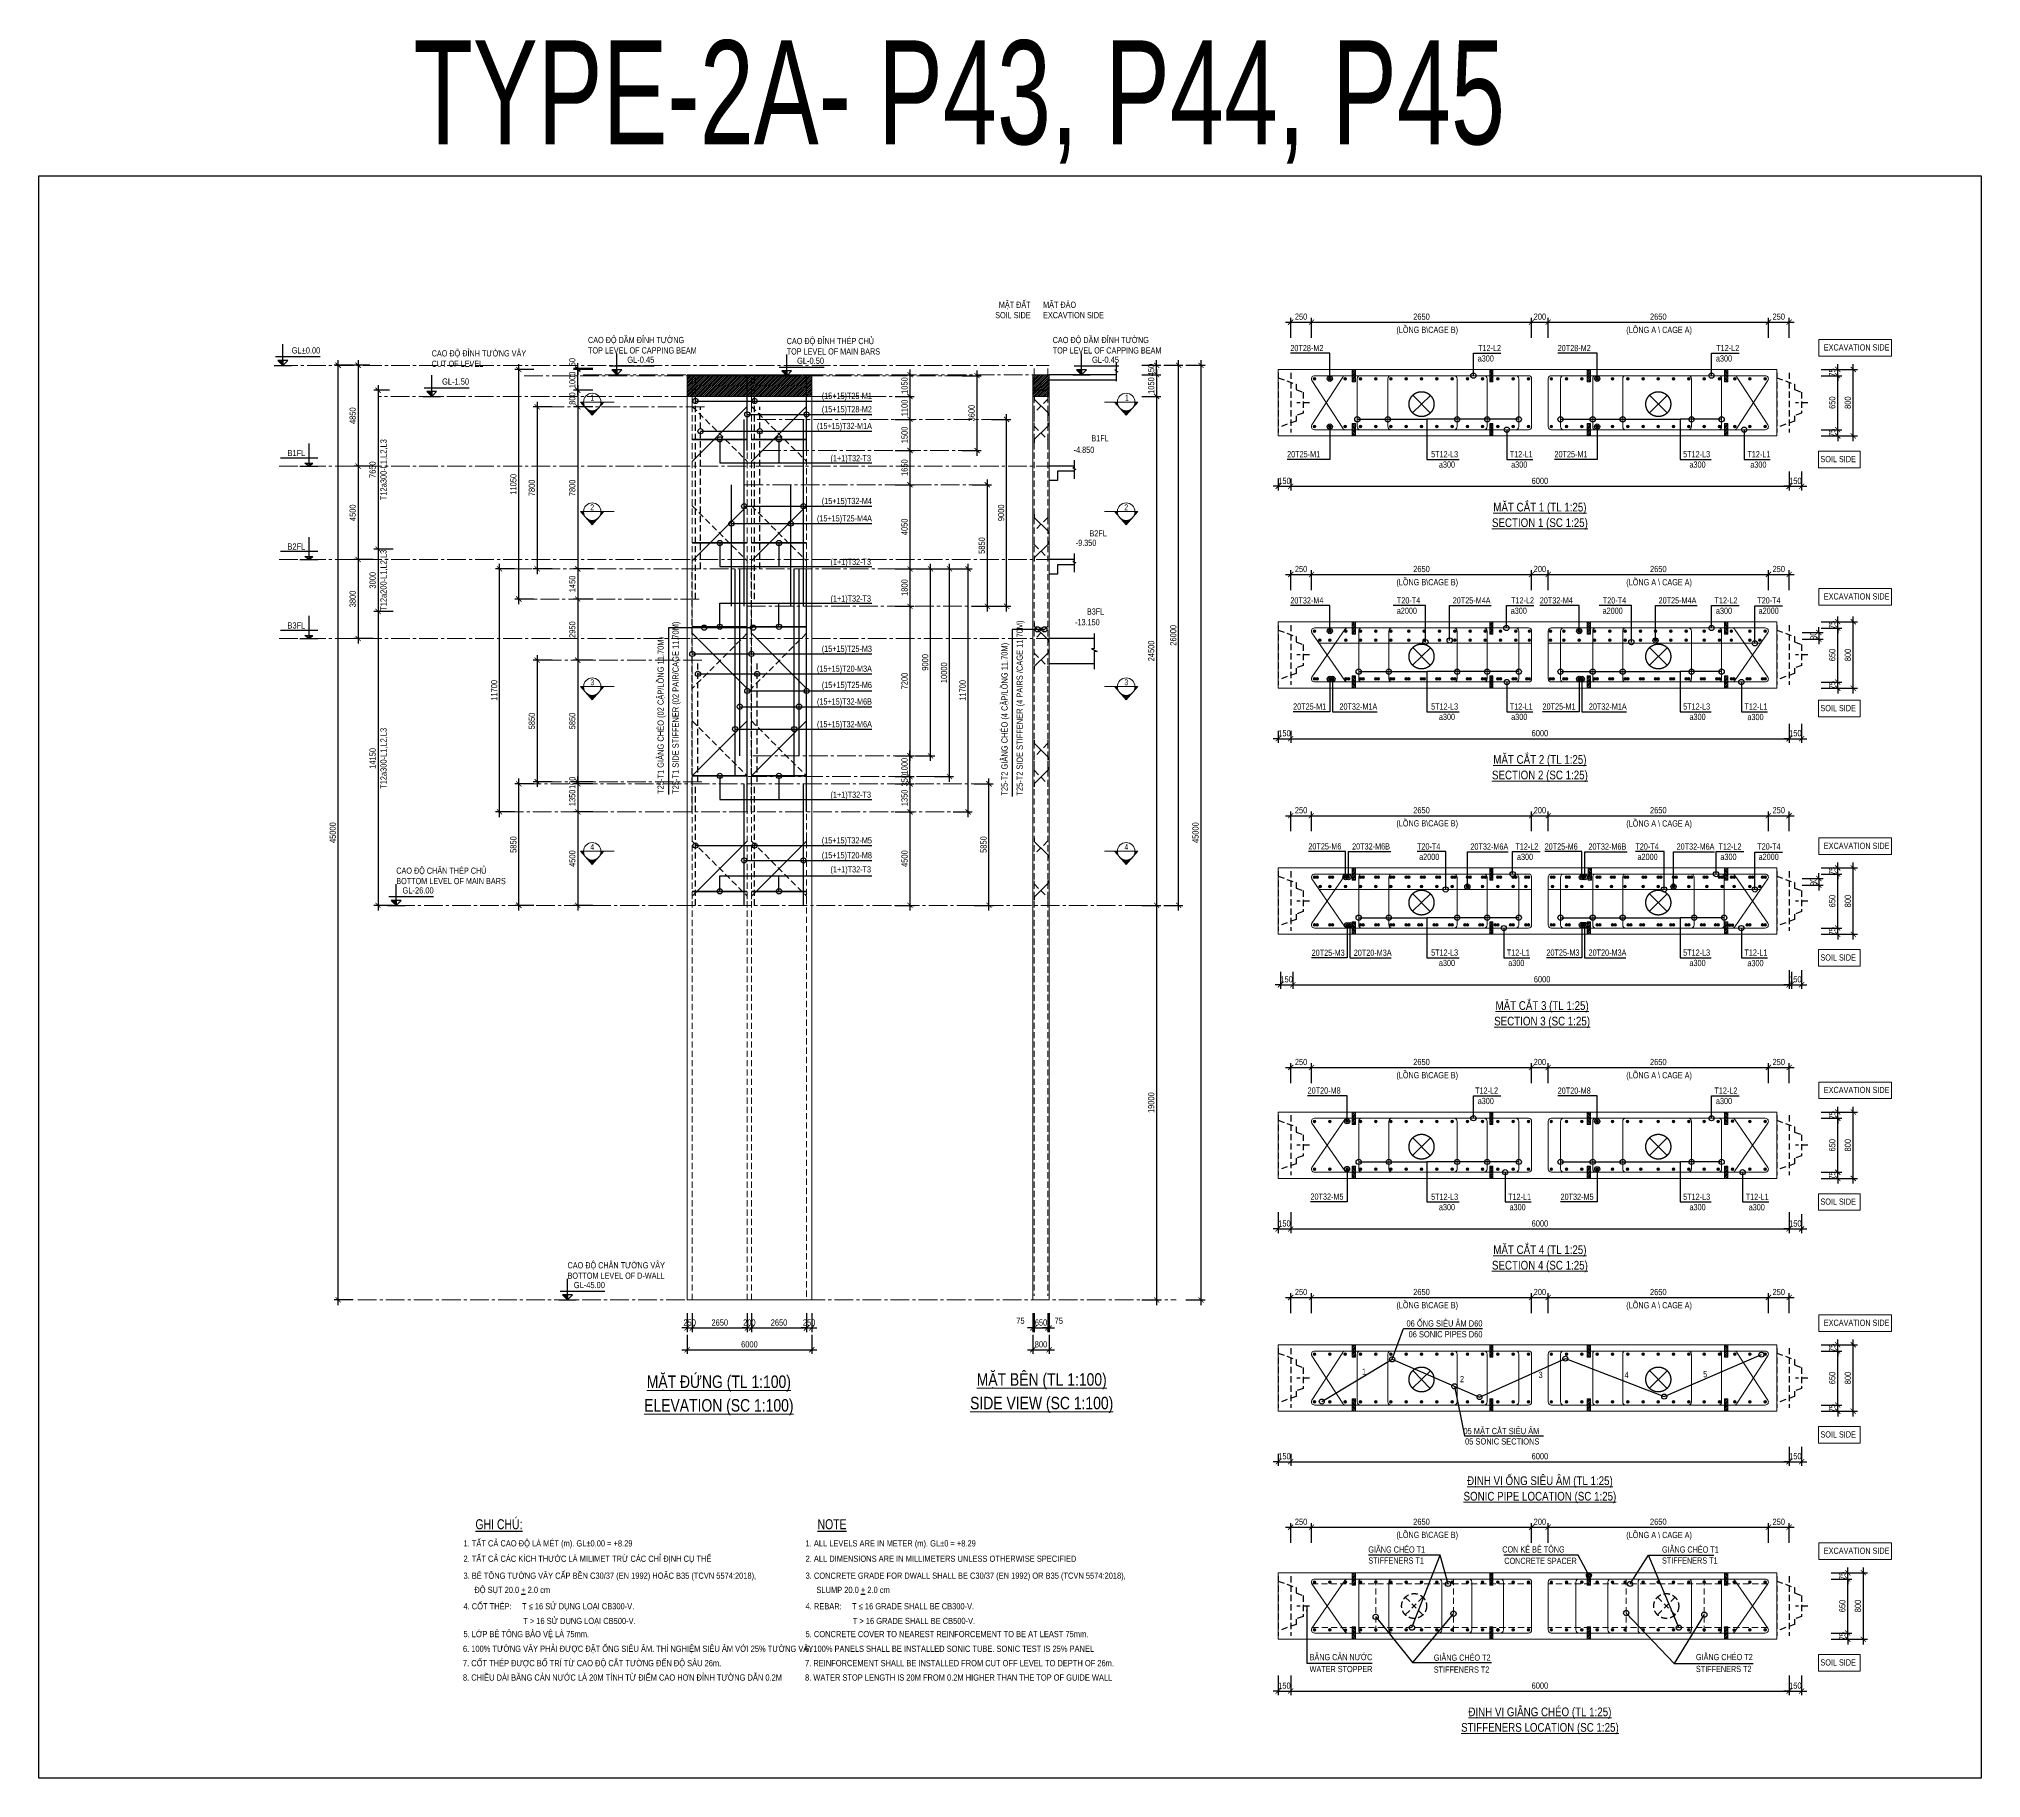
# Model space of a CAD drawing. Header units: millimetres. Extents: x 2746337 to 7547699, y -363432 to 15720.
# Drawn here: x 2951293 to 3044810, y -165266 to -81522 of the extents above; entities that cross this region are included whole.
import ezdxf
from ezdxf.enums import TextEntityAlignment as Align

# ---------------------------------------------------------------- set-up
doc = ezdxf.new("R2010")
doc.units = ezdxf.units.MM
doc.header["$LTSCALE"] = 1200
doc.header["$PDMODE"] = 3
for name, pattern in [('CENTER', [2, 1.25, -0.25, 0.25, -0.25]), ('CENTER2', [1.125, 0.75, -0.125, 0.125, -0.125]), ('CONTINOUS', [0]), ('HIDDEN', [0.375, 0.25, -0.125])]:
    doc.linetypes.add(name, pattern=pattern)
for name, color, linetype, lineweight in [('030_Label', 4, 'Continuous', 5), ('1', 9, 'Continuous', 13), ('5', 5, 'Continuous', 13), ('BOUND', 3, 'Continuous', 20), ('C1CO', 4, 'Continuous', 35), ('CODE', 3, 'Continuous', 15), ('CWS', 8, 'HIDDEN', 9), ('ENOTE', 2, 'Continuous', 15), ('GRID', 74, 'CENTER', 15), ('Grid line', 160, 'CENTER2', 5), ('HIDE', 8, 'HIDDEN', 13), ('K-THUOC', 1, 'Continuous', 18), ('LEADER', 8, 'Continuous', 9), ('MCT', 6, 'Continuous', 20), ('PIPE60', 1, 'Continuous', 25), ('S-Beam - Cont', 60, 'Continuous', 25), ('T1CO', 4, 'Continuous', 20), ('T1HI', 4, 'HIDDEN', 13), ('T2CO', 4, 'Continuous', 30), ('T2HI', 4, 'HIDDEN', 13), ('TCHI', 4, 'HIDDEN', 30), ('TEXTEN', 3, 'Continuous', 13), ('TEXTMA', 2, 'Continuous', 13), ('TEXTVN', 2, 'Continuous', 20), ('TIE', 4, 'Continuous', 13)]:
    doc.layers.add(name, color=color, linetype=linetype, lineweight=lineweight)
for name, color, linetype in [('CDC.02.DIM', 1, 'Continuous'), ('CDC.04.HIDDEN', 8, 'HIDDEN'), ('CDC.06.TEXT', 2, 'Continuous'), ('CDC.10.HATCH', 251, 'Continuous'), ('CDC.11.NOTE', 8, 'Continuous'), ('MCSA', 5, 'HIDDEN'), ('MIE', 5, 'HIDDEN'), ('Q-Dim-line', 75, 'Continuous')]:
    doc.layers.add(name, color=color, linetype=linetype)
doc.styles.add('DB_Arial', font='arial.ttf', dxfattribs={"width": 0.8})
doc.styles.add('SMTEXT', font='arial.ttf', dxfattribs={"width": 0.75})
doc.styles.add('TEXTVN', font='VHELVCN.TTF', dxfattribs={"width": 0.8})
doc.styles.add('VNROMANS', font='VHAVAN.TTF', dxfattribs={"width": 0.8})
doc.dimstyles.new('BSV1-100', dxfattribs={"dimtxt": 300, "dimasz": 250, "dimexe": 200, "dimexo": 0, "dimgap": 108, "dimtad": 1, "dimdec": 0, "dimdsep": 46, "dimtxsty": 'SMTEXT', "dimblk": 'ARCHTICK', "dimcen": 100, "dimdle": 250, "dimclrd": 256, "dimclre": 256, "dimclrt": 1, "dimadec": 0, "dimazin": 0, "dimtfac": 1, "dimtdec": 0, "dimtix": 1, "dimtmove": 2, "dimatfit": 3, "dimfxl": 720, "dimfxlon": 1, "dimtolj": 1, "dimtzin": 0, "dimarcsym": 0})
doc.dimstyles.new('BSV25', dxfattribs={"dimtxt": 300, "dimasz": 250, "dimexe": 200, "dimexo": 0, "dimgap": 108, "dimtad": 1, "dimdec": 0, "dimlfac": 0.25, "dimdsep": 46, "dimtxsty": 'SMTEXT', "dimblk": 'ARCHTICK', "dimcen": 100, "dimdle": 250, "dimclrd": 256, "dimclre": 256, "dimclrt": 2, "dimadec": 0, "dimazin": 0, "dimtfac": 1, "dimtdec": 0, "dimtix": 1, "dimtmove": 2, "dimatfit": 3, "dimfxl": 800, "dimfxlon": 1, "dimtolj": 1, "dimtzin": 0, "dimarcsym": 0})

msp = doc.modelspace()

# ---------------------------------------------------------------- texts
at = {"layer": '030_Label', "style": 'VNROMANS', "width": 0.7}
msp.add_text('type-2a- p43, P44, p45', height=5000, dxfattribs=at).set_placement((2995607.8, -84097), align=Align.MIDDLE_CENTER)
at = {"layer": 'ENOTE', "style": 'DB_Arial', "width": 0.8}
for s, p in [('-4.850', (3001117.5, -101459.3)), ('-9.350', (3001217.7, -105938.8)), ('-13.150', (3001184.7, -109757.1))]:
    msp.add_text(s, height=300, dxfattribs=at).set_placement(p)
at = {"layer": 'TEXTEN', "style": 'DB_Arial', "width": 0.8}
for s, p in [('T12-L2', (3021690.8, -96559.8)), ('T12-L2', (3033160.6, -96559.8)), ('5T12-L3', (3019626.1, -101669.8)), ('a300', (3019478.8, -102169.8)), ('T12-L1', (3023217.7, -101669.8)), ('5T12-L3', (3031761.3, -101669.8)), ('a300', (3031542.4, -102169.8)), ('T12-L1', (3034658.9, -101669.8)), ('T20-T4', (3017804.3, -108708.8)), ('T12-L2', (3023280.1, -108708.8)), ('T20-T4', (3027715.8, -108708.8)), ('T12-L2', (3033078.5, -108708.8)), ('T20-T4', (3035155.2, -108708.8)), ('5T12-L3', (3019626.1, -113818.8)), ('a300', (3019478.8, -114318.8)), ('T12-L1', (3023217.7, -113818.8)), ('5T12-L3', (3031761.3, -113818.8)), ('a300', (3031542.4, -114318.8)), ('T12-L1', (3034520.1, -113818.8)), ('T20-T4', (3018772.3, -120557.5)), ('T12-L2', (3023488.2, -120557.5)), ('T20-T4', (3029285.3, -120557.5)), ('T12-L2', (3033271.3, -120557.5)), ('T20-T4', (3035155.2, -120557.5)), ('5T12-L3', (3019626.1, -125667.5)), ('a300', (3019478.8, -126167.5)), ('T12-L1', (3023077.2, -125667.5)), ('5T12-L3', (3031761.3, -125667.5)), ('a300', (3031542.4, -126167.5)), ('T12-L1', (3034518.5, -125667.5)), ('T12-L2', (3021550, -132312.7)), ('T12-L2', (3033071, -132312.7)), ('5T12-L3', (3019626.1, -137422.7)), ('T12-L1', (3023138.6, -137422.7)), ('5T12-L3', (3031761.3, -137422.7)), ('T12-L1', (3034579.8, -137422.7)), ('a300', (3019478.8, -137922.7)), ('a300', (3031542.4, -137922.7))]:
    msp.add_text(s, height=300, dxfattribs=at).set_placement(p, align=Align.RIGHT)
for s, p in [('a300', (3020570.8, -97059.8)), ('a300', (3032040.6, -97059.8)), ('a300', (3022180.9, -102169.8)), ('a300', (3033697.1, -102175)), ('a2000', (3016673.9, -109208.8)), ('a300', (3022160.1, -109208.8)), ('a2000', (3026585.4, -109208.8)), ('a300', (3032040.6, -109208.8)), ('a2000', (3034095.3, -109208.8)), ('a300', (3022180.9, -114318.8)), ('a300', (3033558.3, -114324.1)), ('a2000', (3017749.8, -121057.5)), ('a300', (3022461.1, -121057.5)), ('a2000', (3028262.8, -121057.5)), ('a300', (3032256.1, -121057.5)), ('a2000', (3034095.3, -121057.5)), ('a300', (3022040.5, -126167.5)), ('a300', (3033556.7, -126172.7)), ('a300', (3020570.8, -132812.7)), ('a300', (3032040.6, -132812.7)), ('a300', (3022101.9, -137922.7)), ('a300', (3033618.1, -137927.9))]:
    msp.add_text(s, height=300, dxfattribs=at).set_placement(p)
at = {"layer": 'TEXTMA', "style": 'DB_Arial', "width": 0.8}
for s, p in [('20T28-M2', (3011550.7, -96559.8)), ('20T28-M2', (3024422.1, -96559.8)), ('20T25-M1', (3011395.5, -101669.8)), ('20T25-M1', (3024266.9, -101669.8)), ('20T32-M4', (3011550.7, -108708.8)), ('20T25-M4A', (3019366.8, -108708.8)), ('20T32-M4', (3023558.4, -108708.8)), ('20T25-M4A', (3029278.3, -108708.8)), ('20T25-M1', (3011684.2, -113818.8)), ('20T32-M1A', (3013913.3, -113818.8)), ('20T25-M1', (3023691.9, -113818.8)), ('20T32-M1A', (3025921, -113818.8)), ('20T25-M6', (3012417.6, -120551.5)), ('20T32-M6B', (3014524.1, -120553.7)), ('20T32-M6A', (3020219.2, -120559.5)), ('20T25-M6', (3023795.3, -120557.5)), ('20T32-M6B', (3025901.9, -120559.7)), ('20T32-M6A', (3030147.7, -120559.5)), ('20T25-M3', (3012575.1, -125673.5)), ('20T20-M3A', (3014602.6, -125673.5)), ('20T25-M3', (3023879.7, -125667.5)), ('20T20-M3A', (3025907.1, -125667.5)), ('20T20-M8', (3012381.9, -132306.7)), ('20T20-M8', (3024422.1, -132312.7)), ('20T32-M5', (3012518.4, -137416.7)), ('20T32-M5', (3024558.7, -137422.7))]:
    msp.add_text(s, height=300, dxfattribs=at).set_placement(p)
for s, p in [('(15+15)T25-M1', (2991403.8, -98862.1)), ('(15+15)T32-M1A', (2991403.8, -100312.7)), ('(15+15)T28-M2', (2991403.8, -99506.7)), ('(1+1)T32-T3', (2991359.6, -101861)), ('(15+15)T32-M4', (2991403.8, -103923.2)), ('(15+15)T25-M4A', (2991403.8, -104758.9)), ('(1+1)T32-T3', (2991359.6, -106849.5)), ('(1+1)T32-T3', (2991359.6, -108621.1)), ('(15+15)T25-M3', (2991403.8, -111036.5)), ('(15+15)T20-M3A', (2991403.8, -111998.5)), ('(15+15)T25-M6', (2991403.8, -112780.6)), ('(15+15)T32-M6B', (2991403.8, -113577)), ('(15+15)T32-M6A', (2991403.8, -114667)), ('(1+1)T32-T3', (2991359.6, -118064.5)), ('(15+15)T32-M5', (2991403.8, -120262.1)), ('(15+15)T20-M8', (2991403.8, -120979.2)), ('(1+1)T32-T3', (2991359.6, -121658.4))]:
    msp.add_text(s, height=300, rotation=360, dxfattribs=at).set_placement(p, align=Align.RIGHT)
for s, p in [('WATER STOPPER', (3012476.2, -160162.2)), ('BĂNG CẢN NƯỚC', (3012476.2, -159587.2))]:
    msp.add_text(s, height=300, rotation=360, dxfattribs=at).set_placement(p)
at = {"layer": 'TEXTVN', "style": 'DB_Arial', "width": 0.8}
for s, p in [('MẶT ĐẤT', (2999044.7, -94475.5)), ('SOIL SIDE', (2999044.7, -94975.5)), ('SOIL SIDE', (3038778.5, -101905.5)), ('SOIL SIDE', (3038778.5, -113894.8)), ('SOIL SIDE', (3038778.5, -125903.2)), ('SOIL SIDE', (3038778.5, -137658.4)), ('SOIL SIDE', (3038778.5, -148865.8)), ('SOIL SIDE', (3038778.5, -159843.9))]:
    msp.add_text(s, height=300, dxfattribs=at).set_placement(p, align=Align.RIGHT)
for s, p in [('MẶT ĐÀO', (2999644.7, -94475.5)), ('EXCAVTION SIDE', (2999644.7, -94975.5)), ('CAO ĐỘ DẦM ĐỈNH TƯỜNG', (2977733.1, -96172.4)), ('CAO ĐỘ ĐỈNH THÉP CHỦ', (2987298.6, -96222.4)), ('CAO ĐỘ DẦM ĐỈNH TƯỜNG', (3000108.5, -96172.4)), ('EXCAVATION SIDE', (3037236.2, -96528.9)), ('CAO ĐỘ ĐỈNH TƯỜNG VÂY', (2970206.2, -96814.5)), ('CUT OF LEVEL', (2970206.2, -97314.5)), ('TOP LEVEL OF CAPPING BEAM', (2977733.1, -96672.4)), ('TOP LEVEL OF MAIN BARS', (2987298.6, -96722.4)), ('TOP LEVEL OF CAPPING BEAM', (3000108.5, -96672.4)), ('B1FL', (3001970.9, -100900.2)), ('B2FL', (3001876.4, -105482.5)), ('EXCAVATION SIDE', (3037236.2, -108518.2)), ('B3FL', (3001754.4, -109246.7)), ('EXCAVATION SIDE', (3037236.2, -120526.6)), ('CAO ĐỘ CHÂN THÉP CHỦ', (2968502.2, -121722.4)), ('BOTTOM LEVEL OF MAIN BARS', (2968502.2, -122222.4)), ('EXCAVATION SIDE', (3037236.2, -132281.8)), ('CAO ĐỘ CHÂN TƯỜNG VÂY', (2976748.7, -140722.4)), ('BOTTOM LEVEL OF D-WALL', (2976748.7, -141222.4)), ('EXCAVATION SIDE', (3037236.2, -143489.3)), ('EXCAVATION SIDE', (3037236.2, -154467.3))]:
    msp.add_text(s, height=300, dxfattribs=at).set_placement(p)
for s, p in [('(LỒNG B\\CAGE B)', (3016656.9, -95681.3)), ('(LỒNG A \\ CAGE A)', (3027725.5, -95686.8)), ('(LỒNG B\\CAGE B)', (3016656.9, -107830.4)), ('(LỒNG A \\ CAGE A)', (3027725.5, -107835.9)), ('(LỒNG B\\CAGE B)', (3016656.9, -119444.2)), ('(LỒNG A \\ CAGE A)', (3027725.5, -119449.7)), ('(LỒNG B\\CAGE B)', (3016656.9, -131567.2)), ('(LỒNG A \\ CAGE A)', (3027725.5, -131572.7)), ('(LỒNG B\\CAGE B)', (3016656.9, -142641.7)), ('(LỒNG A \\ CAGE A)', (3027725.5, -142647.1)), ('(LỒNG B\\CAGE B)', (3016656.9, -153702.7)), ('(LỒNG A \\ CAGE A)', (3027725.5, -153708.1)), ('GIẰNG CHÉO T1', (3015304.6, -154409.1)), ('CON KÊ BÊ TÔNG', (3021753.9, -154403.7)), ('GIẰNG CHÉO T1', (3029444.9, -154409.1)), ('STIFFENERS T1', (3015304.6, -154939.1)), (' CONCRETE SPACER', (3021753.9, -154953.7)), ('STIFFENERS T1', (3029444.9, -154939.1)), ('STIFFENERS T2', (3018455.3, -160189.6)), ('GIẰNG CHÉO T2', (3018455.3, -159614.6)), ('STIFFENERS T2', (3031078, -160160)), ('GIẰNG CHÉO T2', (3031078, -159585))]:
    msp.add_text(s, height=300, rotation=360, dxfattribs=at).set_placement(p)
for s, p in [('%%UMẶT CẮT 1 (TL 1:25)', (3023565, -104068.5)), ('%%USECTION 1 (SC 1:25)', (3023565, -104868.5)), ('%%UMẶT CẮT 2 (TL 1:25)', (3023565, -116217.6)), ('%%USECTION 2 (SC 1:25)', (3023565, -117017.6)), ('%%UMẶT CẮT 3 (TL 1:25)', (3023671.3, -128066.2)), ('%%USECTION 3 (SC 1:25)', (3023671.3, -128866.2)), ('%%UMẶT CẮT 4 (TL 1:25)', (3023565, -139821.4)), ('%%USECTION 4 (SC 1:25)', (3023565, -140621.4)), ('%%USONIC PIPE LOCATION (SC 1:25)', (3023565, -151744.2)), ('%%UĐỊNH VỊ ỐNG SIÊU ÂM (TL 1:25)', (3023565, -150944.2)), ('%%UĐỊNH VỊ GIẰNG CHÉO (TL 1:25)', (3023565, -162074.3)), ('%%USTIFFENERS LOCATION (SC 1:25)', (3023565, -162874.3))]:
    msp.add_text(s, height=420, rotation=360, dxfattribs=at).set_placement(p, align=Align.MIDDLE)
at = {"layer": 'TEXTVN', "lineweight": 20, "style": 'SMTEXT', "width": 0.75}
for s, p in [('T25-T1 SIDE STIFFENER (02 PAIR/CAGE 11.70M)', (2982099.9, -117878.2)), ('T25-T2 SIDE STIFFENER (4 PAIRS /CAGE 11.70M)', (2998666.5, -117959.8)), ('T25-T1 GIẰNG CHÉO (02 CẶP/LỒNG 11.70M)', (2981379.9, -117878.2)), ('T25-T2 GIẰNG CHÉO (4 CẶP/LỒNG 11.70M)', (2997936.5, -117959.8))]:
    msp.add_text(s, height=300, rotation=90, dxfattribs=at).set_placement(p)
for s, p in [('06 ỐNG SIÊU ÂM D60', (3020800.2, -143523.1)), ('06 SONIC PIPES D60', (3020800.2, -144043.1)), ('05 MẶT CẮT SIÊU ÂM', (3023540.9, -148702.9)), ('05 SONIC SECTIONS', (3023540.9, -149202.9))]:
    msp.add_text(s, height=300, dxfattribs=at).set_placement(p, align=Align.RIGHT)
at = {"layer": 'TEXTVN', "style": 'DB_Arial', "width": 0.8}
for s, p in [('%%UMẶT ĐỨNG (TL 1:100)', (2984032.1, -146189.8)), ('%%UMẶT BÊN (TL 1:100)', (2999577.6, -146078.6)), ('%%UELEVATION (SC 1:100)', (2984032.1, -147389.8)), ('%%USIDE VIEW (SC 1:100)', (2999577.6, -147278.6))]:
    msp.add_text(s, height=600, dxfattribs=at).set_placement(p, align=Align.MIDDLE)
for s, p in [('1', (3015097.1, -145842.7)), ('3', (3023601.3, -145999.3)), ('4', (3027740.1, -146002.7)), ('5', (3031522.2, -145966.8)), ('2', (3019815, -146200.5))]:
    msp.add_text(s, height=300, rotation=360, dxfattribs=at).set_placement(p, align=Align.CENTER)

# ---------------------------------------------------------------- blocks, each defined once
blk = doc.blocks.new('_ArchTick')
at = {"color": 0, "linetype": 'ByBlock', "const_width": 0.15}
blk.add_lwpolyline([(-0.5, -0.5), (0.5, 0.5)], dxfattribs=at)
blk = doc.blocks.new('*D1440')
at = {"layer": 'Defpoints', "color": 0, "transparency": 16777216}
for p in [(2999144, -143142), (2999944, -143142), (2999944, -144642)]:
    blk.add_point(p, dxfattribs=at)
at = {"layer": 'K-THUOC', "lineweight": -2, "transparency": 16777216}
for p, q in [((2999144, -143922), (2999144, -144842)), ((2999944, -143922), (2999944, -144842)), ((2998894, -144642), (3000194, -144642))]:
    blk.add_line(p, q, dxfattribs=at)
at = {"layer": 'K-THUOC', "lineweight": -2, "transparency": 16777216, "xscale": 250, "yscale": 250, "zscale": 250, "rotation": 180}
blk.add_blockref('_ArchTick', (2999144, -144642), dxfattribs=at)
at = {"layer": 'K-THUOC', "lineweight": -2, "transparency": 16777216, "xscale": 250, "yscale": 250, "zscale": 250}
blk.add_blockref('_ArchTick', (2999944, -144642), dxfattribs=at)
at = {"layer": 'K-THUOC', "color": 1, "transparency": 16777216, "insert": (2999544, -144381), "char_height": 300, "attachment_point": 5, "style": 'SMTEXT'}
blk.add_mtext('\\A1;800', dxfattribs=at)
blk = doc.blocks.new('*D1441')
at = {"layer": 'Defpoints', "color": 0, "transparency": 16777216}
for p in [(2999144, -142842), (2999219, -142842), (2999219, -143592)]:
    blk.add_point(p, dxfattribs=at)
at = {"layer": 'K-THUOC', "lineweight": -2, "transparency": 16777216}
for p, q in [((2999144, -142872), (2999144, -143792)), ((2999219, -142872), (2999219, -143792)), ((2999144, -143592), (2998894, -143592)), ((2999144, -143592), (2999219, -143592)), ((2999219, -143592), (2999469, -143592))]:
    blk.add_line(p, q, dxfattribs=at)
at = {"layer": 'K-THUOC', "lineweight": -2, "transparency": 16777216, "xscale": 250, "yscale": 250, "zscale": 250}
blk.add_blockref('_ArchTick', (2999144, -143592), dxfattribs=at)
at = {"layer": 'K-THUOC', "lineweight": -2, "transparency": 16777216, "xscale": 250, "yscale": 250, "zscale": 250, "rotation": 180}
blk.add_blockref('_ArchTick', (2999219, -143592), dxfattribs=at)
at = {"layer": 'K-THUOC', "color": 1, "transparency": 16777216, "insert": (2998552, -143242), "char_height": 300, "attachment_point": 5, "style": 'SMTEXT'}
blk.add_mtext('\\A1;75', dxfattribs=at)
blk = doc.blocks.new('*D1442')
at = {"layer": 'Defpoints', "color": 0, "transparency": 16777216}
for p in [(2999219, -142842), (2999869, -142842), (2999869, -143592)]:
    blk.add_point(p, dxfattribs=at)
at = {"layer": 'K-THUOC', "lineweight": -2, "transparency": 16777216}
for p, q in [((2999219, -142872), (2999219, -143792)), ((2999869, -142872), (2999869, -143792)), ((2999219, -143592), (2998969, -143592)), ((2999219, -143592), (2999869, -143592)), ((2999869, -143592), (3000119, -143592))]:
    blk.add_line(p, q, dxfattribs=at)
at = {"layer": 'K-THUOC', "lineweight": -2, "transparency": 16777216, "xscale": 250, "yscale": 250, "zscale": 250}
blk.add_blockref('_ArchTick', (2999219, -143592), dxfattribs=at)
at = {"layer": 'K-THUOC', "lineweight": -2, "transparency": 16777216, "xscale": 250, "yscale": 250, "zscale": 250, "rotation": 180}
blk.add_blockref('_ArchTick', (2999869, -143592), dxfattribs=at)
at = {"layer": 'K-THUOC', "color": 1, "transparency": 16777216, "insert": (2999544, -143331), "char_height": 300, "attachment_point": 5, "style": 'SMTEXT'}
blk.add_mtext('\\A1;650', dxfattribs=at)
blk = doc.blocks.new('*D1443')
at = {"layer": 'Defpoints', "color": 0, "transparency": 16777216}
for p in [(2999869, -142842), (2999944, -142842), (2999944, -143592)]:
    blk.add_point(p, dxfattribs=at)
at = {"layer": 'K-THUOC', "lineweight": -2, "transparency": 16777216}
for p, q in [((2999869, -142872), (2999869, -143792)), ((2999944, -142872), (2999944, -143792)), ((2999869, -143592), (2999619, -143592)), ((2999869, -143592), (2999944, -143592)), ((2999944, -143592), (3000194, -143592))]:
    blk.add_line(p, q, dxfattribs=at)
at = {"layer": 'K-THUOC', "lineweight": -2, "transparency": 16777216, "xscale": 250, "yscale": 250, "zscale": 250}
blk.add_blockref('_ArchTick', (2999869, -143592), dxfattribs=at)
at = {"layer": 'K-THUOC', "lineweight": -2, "transparency": 16777216, "xscale": 250, "yscale": 250, "zscale": 250, "rotation": 180}
blk.add_blockref('_ArchTick', (2999944, -143592), dxfattribs=at)
at = {"layer": 'K-THUOC', "color": 1, "transparency": 16777216, "insert": (3000399, -143242), "char_height": 300, "attachment_point": 5, "style": 'SMTEXT'}
blk.add_mtext('\\A1;75', dxfattribs=at)
blk = doc.blocks.new('*D1444')
at = {"layer": 'Defpoints', "color": 0, "transparency": 16777216}
for p in [(2965705, -97242), (2967228, -97242), (2967507, -142242)]:
    blk.add_point(p, dxfattribs=at)
at = {"layer": 'K-THUOC', "lineweight": -2, "transparency": 16777216}
for p, q in [((2966425, -97242), (2965505, -97242)), ((2965705, -142492), (2965705, -96992)), ((2966425, -142242), (2965505, -142242))]:
    blk.add_line(p, q, dxfattribs=at)
at = {"layer": 'K-THUOC', "lineweight": -2, "transparency": 16777216, "xscale": 250, "yscale": 250, "zscale": 250}
for p, rotation in [((2965705, -97242), 90), ((2965705, -142242), 270)]:
    blk.add_blockref('_ArchTick', p, dxfattribs=dict(at, rotation=rotation))
at = {"layer": 'K-THUOC', "color": 1, "transparency": 16777216, "insert": (2965444, -119742), "char_height": 300, "attachment_point": 5, "rotation": 90, "style": 'SMTEXT'}
blk.add_mtext('\\A1;45000', dxfattribs=at)
blk = doc.blocks.new('*D1445')
at = {"layer": 'Defpoints', "color": 0, "transparency": 16777216}
for p in [(2969125, -106092), (2967625, -109092), (2969162, -109092)]:
    blk.add_point(p, dxfattribs=at)
at = {"layer": 'K-THUOC', "lineweight": -2, "transparency": 16777216}
for p, q in [((2968345, -106092), (2967425, -106092)), ((2967625, -105842), (2967625, -109342)), ((2968345, -109092), (2967425, -109092))]:
    blk.add_line(p, q, dxfattribs=at)
at = {"layer": 'K-THUOC', "lineweight": -2, "transparency": 16777216, "xscale": 250, "yscale": 250, "zscale": 250}
for p, rotation in [((2967625, -106092), 90), ((2967625, -109092), 270)]:
    blk.add_blockref('_ArchTick', p, dxfattribs=dict(at, rotation=rotation))
at = {"layer": 'K-THUOC', "color": 1, "transparency": 16777216, "char_height": 300, "attachment_point": 5, "rotation": 90, "style": 'SMTEXT'}
for s, insert in [('\\A1;T12a200-L1,L2,L3', (2967914, -107592)), ('\\A1;3000', (2967364, -107592))]:
    blk.add_mtext(s, dxfattribs=dict(at, insert=insert))
blk = doc.blocks.new('*D1446')
at = {"layer": 'Defpoints', "color": 0, "transparency": 16777216}
for p in [(2969162, -109092), (2967625, -123242), (2971587, -123242)]:
    blk.add_point(p, dxfattribs=at)
at = {"layer": 'K-THUOC', "lineweight": -2, "transparency": 16777216}
for p, q in [((2968345, -109092), (2967425, -109092)), ((2967625, -108842), (2967625, -123492)), ((2968345, -123242), (2967425, -123242))]:
    blk.add_line(p, q, dxfattribs=at)
at = {"layer": 'K-THUOC', "lineweight": -2, "transparency": 16777216, "xscale": 250, "yscale": 250, "zscale": 250}
for p, rotation in [((2967625, -109092), 90), ((2967625, -123242), 270)]:
    blk.add_blockref('_ArchTick', p, dxfattribs=dict(at, rotation=rotation))
at = {"layer": 'K-THUOC', "color": 1, "transparency": 16777216, "char_height": 300, "attachment_point": 5, "rotation": 90, "style": 'SMTEXT'}
for s, insert in [('\\A1;T12a300-L1,L2,L3', (2967914, -116167)), ('\\A1;14150', (2967364, -116167))]:
    blk.add_mtext(s, dxfattribs=dict(at, insert=insert))
blk = doc.blocks.new('SIGSEC')
at = {"layer": '1', "lineweight": 9}
h = blk.add_hatch(color=256, dxfattribs=at)
h.dxf.hatch_style = 1
h.paths.add_polyline_path([(-420, 0), (-560, 0), (-315, -278, -0.182676)])
h = blk.add_hatch(color=256, dxfattribs=at)
h.dxf.hatch_style = 1
h.paths.add_polyline_path([(560, 0), (420, 0, -0.182676), (315, -278)])
h = blk.add_hatch(color=256, dxfattribs=at)
h.dxf.hatch_style = 1
h.paths.add_polyline_path([(315, -278, -0.451416), (-315, -278), (0, -635)])
at = {"layer": '1', "lineweight": 9, "elevation": 0}
blk.add_lwpolyline([(1050, 0), (-560, 0), (0, -635), (560, 0)], dxfattribs=at)
at = {"layer": '1', "lineweight": 9}
blk.add_circle((0, 0), 420, dxfattribs=at)
at = {"layer": 'BOUND', "lineweight": 9, "style": 'TEXTVN', "width": 0.8}
blk.add_attdef('SEC', text='', height=280, dxfattribs=at).set_placement((0, 210, 0), align=Align.MIDDLE_CENTER)
blk = doc.blocks.new('*D1447')
at = {"layer": 'Defpoints', "color": 0, "transparency": 16777216}
for p in [(2968175, -98442), (2967625, -106092), (2969125, -106092)]:
    blk.add_point(p, dxfattribs=at)
at = {"layer": 'K-THUOC', "lineweight": -2, "transparency": 16777216}
for p, q in [((2967625, -98192), (2967625, -106342)), ((2968175, -98442), (2967425, -98442)), ((2968345, -106092), (2967425, -106092))]:
    blk.add_line(p, q, dxfattribs=at)
at = {"layer": 'K-THUOC', "lineweight": -2, "transparency": 16777216, "xscale": 250, "yscale": 250, "zscale": 250}
for p, rotation in [((2967625, -98442), 90), ((2967625, -106092), 270)]:
    blk.add_blockref('_ArchTick', p, dxfattribs=dict(at, rotation=rotation))
at = {"layer": 'K-THUOC', "color": 1, "transparency": 16777216, "char_height": 300, "attachment_point": 5, "rotation": 90, "style": 'SMTEXT'}
for s, insert in [('\\A1;T12a300-L1,L2,L3', (2967914, -102267)), ('\\A1;7650', (2967364, -102267))]:
    blk.add_mtext(s, dxfattribs=dict(at, insert=insert))
blk = doc.blocks.new('tag_cd')
at = {"layer": 'CDC.10.HATCH'}
blk.add_hatch(color=256, dxfattribs=at).paths.add_polyline_path([(180, 240), (420, 0), (420, 240)])
at = {"layer": 'CDC.02.DIM'}
for points in [[(420, 240), (420, 0), (660, 240), (180, 240), (420, 0), (420, 1020)], [(0, 0), (840, 0)], [(60, 420), (2220, 420)]]:
    blk.add_lwpolyline(points, dxfattribs=at)
at = {"layer": 'CDC.06.TEXT', "ltscale": 0.5, "style": 'SMTEXT', "width": 0.75}
blk.add_attdef('CD', text='', height=300, dxfattribs=at).set_placement((2220, 570), align=Align.RIGHT)
blk = doc.blocks.new('*D1448')
at = {"layer": 'Defpoints', "color": 0, "transparency": 16777216}
for p in [(2967228, -97242), (2966665, -102092), (2999944, -102092)]:
    blk.add_point(p, dxfattribs=at)
at = {"layer": 'K-THUOC', "lineweight": -2, "transparency": 16777216}
for p, q in [((2967228, -97242), (2966465, -97242)), ((2966665, -96992), (2966665, -102342)), ((2967385, -102092), (2966465, -102092))]:
    blk.add_line(p, q, dxfattribs=at)
at = {"layer": 'K-THUOC', "lineweight": -2, "transparency": 16777216, "xscale": 250, "yscale": 250, "zscale": 250}
for p, rotation in [((2966665, -97242), 90), ((2966665, -102092), 270)]:
    blk.add_blockref('_ArchTick', p, dxfattribs=dict(at, rotation=rotation))
at = {"layer": 'K-THUOC', "color": 1, "transparency": 16777216, "insert": (2966404, -99667), "char_height": 300, "attachment_point": 5, "rotation": 90, "style": 'SMTEXT'}
blk.add_mtext('\\A1;4850', dxfattribs=at)
blk = doc.blocks.new('*D1449')
at = {"layer": 'Defpoints', "color": 0, "transparency": 16777216}
for p in [(2999944, -102092), (2966665, -106592), (2999944, -106592)]:
    blk.add_point(p, dxfattribs=at)
at = {"layer": 'K-THUOC', "lineweight": -2, "transparency": 16777216}
for p, q in [((2966665, -101842), (2966665, -106842)), ((2967385, -102092), (2966465, -102092)), ((2967385, -106592), (2966465, -106592))]:
    blk.add_line(p, q, dxfattribs=at)
at = {"layer": 'K-THUOC', "lineweight": -2, "transparency": 16777216, "xscale": 250, "yscale": 250, "zscale": 250}
for p, rotation in [((2966665, -102092), 90), ((2966665, -106592), 270)]:
    blk.add_blockref('_ArchTick', p, dxfattribs=dict(at, rotation=rotation))
at = {"layer": 'K-THUOC', "color": 1, "transparency": 16777216, "insert": (2966404, -104342), "char_height": 300, "attachment_point": 5, "rotation": 90, "style": 'SMTEXT'}
blk.add_mtext('\\A1;4500', dxfattribs=at)
blk = doc.blocks.new('*D1450')
at = {"layer": 'Defpoints', "color": 0, "transparency": 16777216}
for p in [(2999944, -106592), (2966665, -110392), (2999944, -110392)]:
    blk.add_point(p, dxfattribs=at)
at = {"layer": 'K-THUOC', "lineweight": -2, "transparency": 16777216}
for p, q in [((2967385, -106592), (2966465, -106592)), ((2966665, -106342), (2966665, -110642)), ((2967385, -110392), (2966465, -110392))]:
    blk.add_line(p, q, dxfattribs=at)
at = {"layer": 'K-THUOC', "lineweight": -2, "transparency": 16777216, "xscale": 250, "yscale": 250, "zscale": 250}
for p, rotation in [((2966665, -106592), 90), ((2966665, -110392), 270)]:
    blk.add_blockref('_ArchTick', p, dxfattribs=dict(at, rotation=rotation))
at = {"layer": 'K-THUOC', "color": 1, "transparency": 16777216, "insert": (2966404, -108492), "char_height": 300, "attachment_point": 5, "rotation": 90, "style": 'SMTEXT'}
blk.add_mtext('\\A1;3800', dxfattribs=at)
blk = doc.blocks.new('A$Cf5debca8')
at = {"layer": 'CDC.02.DIM'}
blk.add_hatch(color=256, dxfattribs=at).paths.add_polyline_path([(-242, 146), (-438, 146), (-438, 0)])
for p, q in [((-438, 1084), (-438, 0)), ((-1809, 398), (0, 398)), ((-875, 0), (0, 0)), ((-438, 0), (-633, 146)), ((-633, 146), (-242, 146)), ((-438, 0), (-242, 146))]:
    blk.add_line(p, q, dxfattribs=at)
at = {"layer": 'CDC.06.TEXT', "style": 'SMTEXT', "width": 0.75}
blk.add_attdef('CD', (-1469, 478), '', height=300, dxfattribs=at)
blk = doc.blocks.new('*D1451')
at = {"layer": 'Defpoints', "color": 0, "transparency": 16777216}
for p in [(2988504, -97692), (2986482, -98742), (2993236, -98742)]:
    blk.add_point(p, dxfattribs=at)
at = {"layer": 'K-THUOC', "lineweight": -2, "transparency": 16777216}
for p, q in [((2992516, -97692), (2993436, -97692)), ((2993236, -97442), (2993236, -98992)), ((2992516, -98742), (2993436, -98742))]:
    blk.add_line(p, q, dxfattribs=at)
at = {"layer": 'K-THUOC', "lineweight": -2, "transparency": 16777216, "xscale": 250, "yscale": 250, "zscale": 250}
for p, rotation in [((2993236, -97692), 90), ((2993236, -98742), 270)]:
    blk.add_blockref('_ArchTick', p, dxfattribs=dict(at, rotation=rotation))
at = {"layer": 'K-THUOC', "color": 1, "transparency": 16777216, "insert": (2992974, -98217), "char_height": 300, "attachment_point": 5, "rotation": 90, "style": 'SMTEXT'}
blk.add_mtext('\\A1;1050', dxfattribs=at)
blk = doc.blocks.new('*D1452')
at = {"layer": 'Defpoints', "color": 0, "transparency": 16777216}
for p in [(2986461, -99843), (2986461, -101343), (2993236, -101343)]:
    blk.add_point(p, dxfattribs=at)
at = {"layer": 'K-THUOC', "lineweight": -2, "transparency": 16777216}
for p, q in [((2992516, -99843), (2993436, -99843)), ((2993236, -99593), (2993236, -101593)), ((2992516, -101343), (2993436, -101343))]:
    blk.add_line(p, q, dxfattribs=at)
at = {"layer": 'K-THUOC', "lineweight": -2, "transparency": 16777216, "xscale": 250, "yscale": 250, "zscale": 250}
for p, rotation in [((2993236, -99843), 90), ((2993236, -101343), 270)]:
    blk.add_blockref('_ArchTick', p, dxfattribs=dict(at, rotation=rotation))
at = {"layer": 'K-THUOC', "color": 1, "transparency": 16777216, "insert": (2992974, -100593), "char_height": 300, "attachment_point": 5, "rotation": 90, "style": 'SMTEXT'}
blk.add_mtext('\\A1;1500', dxfattribs=at)
blk = doc.blocks.new('*D1453')
at = {"layer": 'Defpoints', "color": 0, "transparency": 16777216}
for p in [(2986461, -101343), (2986461, -102993), (2993236, -102993)]:
    blk.add_point(p, dxfattribs=at)
at = {"layer": 'K-THUOC', "lineweight": -2, "transparency": 16777216}
for p, q in [((2992516, -101343), (2993436, -101343)), ((2993236, -101093), (2993236, -103243)), ((2992516, -102993), (2993436, -102993))]:
    blk.add_line(p, q, dxfattribs=at)
at = {"layer": 'K-THUOC', "lineweight": -2, "transparency": 16777216, "xscale": 250, "yscale": 250, "zscale": 250}
for p, rotation in [((2993236, -101343), 90), ((2993236, -102993), 270)]:
    blk.add_blockref('_ArchTick', p, dxfattribs=dict(at, rotation=rotation))
at = {"layer": 'K-THUOC', "color": 1, "transparency": 16777216, "insert": (2992974, -102168), "char_height": 300, "attachment_point": 5, "rotation": 90, "style": 'SMTEXT'}
blk.add_mtext('\\A1;1650', dxfattribs=at)
blk = doc.blocks.new('*D1454')
at = {"layer": 'Defpoints', "color": 0, "transparency": 16777216}
for p in [(2986461, -102993), (2986461, -107043), (2993236, -107043)]:
    blk.add_point(p, dxfattribs=at)
at = {"layer": 'K-THUOC', "lineweight": -2, "transparency": 16777216}
for p, q in [((2993236, -102743), (2993236, -107293)), ((2992516, -102993), (2993436, -102993)), ((2992516, -107043), (2993436, -107043))]:
    blk.add_line(p, q, dxfattribs=at)
at = {"layer": 'K-THUOC', "lineweight": -2, "transparency": 16777216, "xscale": 250, "yscale": 250, "zscale": 250}
for p, rotation in [((2993236, -102993), 90), ((2993236, -107043), 270)]:
    blk.add_blockref('_ArchTick', p, dxfattribs=dict(at, rotation=rotation))
at = {"layer": 'K-THUOC', "color": 1, "transparency": 16777216, "insert": (2992974, -105018), "char_height": 300, "attachment_point": 5, "rotation": 90, "style": 'SMTEXT'}
blk.add_mtext('\\A1;4050', dxfattribs=at)
blk = doc.blocks.new('*D1455')
at = {"layer": 'Defpoints', "color": 0, "transparency": 16777216}
for p in [(2986461, -107043), (2986461, -108843), (2993236, -108843)]:
    blk.add_point(p, dxfattribs=at)
at = {"layer": 'K-THUOC', "lineweight": -2, "transparency": 16777216}
for p, q in [((2992516, -107043), (2993436, -107043)), ((2993236, -106793), (2993236, -109093)), ((2992516, -108843), (2993436, -108843))]:
    blk.add_line(p, q, dxfattribs=at)
at = {"layer": 'K-THUOC', "lineweight": -2, "transparency": 16777216, "xscale": 250, "yscale": 250, "zscale": 250}
for p, rotation in [((2993236, -107043), 90), ((2993236, -108843), 270)]:
    blk.add_blockref('_ArchTick', p, dxfattribs=dict(at, rotation=rotation))
at = {"layer": 'K-THUOC', "color": 1, "transparency": 16777216, "insert": (2992974, -107943), "char_height": 300, "attachment_point": 5, "rotation": 90, "style": 'SMTEXT'}
blk.add_mtext('\\A1;1800', dxfattribs=at)
blk = doc.blocks.new('*D1456')
at = {"layer": 'Defpoints', "color": 0, "transparency": 16777216}
for p in [(2986461, -108843), (2986461, -116042), (2993236, -116042)]:
    blk.add_point(p, dxfattribs=at)
at = {"layer": 'K-THUOC', "lineweight": -2, "transparency": 16777216}
for p, q in [((2992516, -108843), (2993436, -108843)), ((2993236, -108593), (2993236, -116292)), ((2992516, -116042), (2993436, -116042))]:
    blk.add_line(p, q, dxfattribs=at)
at = {"layer": 'K-THUOC', "lineweight": -2, "transparency": 16777216, "xscale": 250, "yscale": 250, "zscale": 250}
for p, rotation in [((2993236, -108843), 90), ((2993236, -116042), 270)]:
    blk.add_blockref('_ArchTick', p, dxfattribs=dict(at, rotation=rotation))
at = {"layer": 'K-THUOC', "color": 1, "transparency": 16777216, "insert": (2992974, -112443), "char_height": 300, "attachment_point": 5, "rotation": 90, "style": 'SMTEXT'}
blk.add_mtext('\\A1;7200', dxfattribs=at)
blk = doc.blocks.new('*D1457')
at = {"layer": 'Defpoints', "color": 0, "transparency": 16777216}
for p in [(2986461, -117042), (2986461, -117392), (2993236, -117392)]:
    blk.add_point(p, dxfattribs=at)
at = {"layer": 'K-THUOC', "lineweight": -2, "transparency": 16777216}
for p, q in [((2993236, -117042), (2993236, -116792)), ((2992516, -117042), (2993436, -117042)), ((2992516, -117392), (2993436, -117392)), ((2993236, -117042), (2993236, -117392)), ((2993236, -117392), (2993236, -117642))]:
    blk.add_line(p, q, dxfattribs=at)
at = {"layer": 'K-THUOC', "lineweight": -2, "transparency": 16777216, "xscale": 250, "yscale": 250, "zscale": 250}
for p, rotation in [((2993236, -117042), 270), ((2993236, -117392), 90)]:
    blk.add_blockref('_ArchTick', p, dxfattribs=dict(at, rotation=rotation))
at = {"layer": 'K-THUOC', "color": 1, "transparency": 16777216, "insert": (2992974, -117217), "char_height": 300, "attachment_point": 5, "rotation": 90, "style": 'SMTEXT'}
blk.add_mtext('\\A1;350', dxfattribs=at)
blk = doc.blocks.new('*D1458')
at = {"layer": 'Defpoints', "color": 0, "transparency": 16777216}
for p in [(2986461, -117392), (2986461, -118742), (2993236, -118742)]:
    blk.add_point(p, dxfattribs=at)
at = {"layer": 'K-THUOC', "lineweight": -2, "transparency": 16777216}
for p, q in [((2992516, -117392), (2993436, -117392)), ((2993236, -117142), (2993236, -118992)), ((2992516, -118742), (2993436, -118742))]:
    blk.add_line(p, q, dxfattribs=at)
at = {"layer": 'K-THUOC', "lineweight": -2, "transparency": 16777216, "xscale": 250, "yscale": 250, "zscale": 250}
for p, rotation in [((2993236, -117392), 90), ((2993236, -118742), 270)]:
    blk.add_blockref('_ArchTick', p, dxfattribs=dict(at, rotation=rotation))
at = {"layer": 'K-THUOC', "color": 1, "transparency": 16777216, "insert": (2992974, -118067), "char_height": 300, "attachment_point": 5, "rotation": 90, "style": 'SMTEXT'}
blk.add_mtext('\\A1;1350', dxfattribs=at)
blk = doc.blocks.new('*D1459')
at = {"layer": 'Defpoints', "color": 0, "transparency": 16777216}
for p in [(2986461, -118742), (2986461, -123242), (2993236, -123242)]:
    blk.add_point(p, dxfattribs=at)
at = {"layer": 'K-THUOC', "lineweight": -2, "transparency": 16777216}
for p, q in [((2992516, -118742), (2993436, -118742)), ((2993236, -118492), (2993236, -123492)), ((2992516, -123242), (2993436, -123242))]:
    blk.add_line(p, q, dxfattribs=at)
at = {"layer": 'K-THUOC', "lineweight": -2, "transparency": 16777216, "xscale": 250, "yscale": 250, "zscale": 250}
for p, rotation in [((2993236, -118742), 90), ((2993236, -123242), 270)]:
    blk.add_blockref('_ArchTick', p, dxfattribs=dict(at, rotation=rotation))
at = {"layer": 'K-THUOC', "color": 1, "transparency": 16777216, "insert": (2992974, -120992), "char_height": 300, "attachment_point": 5, "rotation": 90, "style": 'SMTEXT'}
blk.add_mtext('\\A1;4500', dxfattribs=at)
blk = doc.blocks.new('*D1460')
at = {"layer": 'Defpoints', "color": 0, "transparency": 16777216}
for p in [(2985961, -117392), (2997040, -117392), (2985961, -123242)]:
    blk.add_point(p, dxfattribs=at)
at = {"layer": 'K-THUOC', "lineweight": -2, "transparency": 16777216}
for p, q in [((2996320, -117392), (2997240, -117392)), ((2997040, -123492), (2997040, -117142)), ((2996320, -123242), (2997240, -123242))]:
    blk.add_line(p, q, dxfattribs=at)
at = {"layer": 'K-THUOC', "lineweight": -2, "transparency": 16777216, "xscale": 250, "yscale": 250, "zscale": 250}
for p, rotation in [((2997040, -117392), 90), ((2997040, -123242), 270)]:
    blk.add_blockref('_ArchTick', p, dxfattribs=dict(at, rotation=rotation))
at = {"layer": 'K-THUOC', "color": 1, "transparency": 16777216, "insert": (2996779, -120317), "char_height": 300, "attachment_point": 5, "rotation": 90, "style": 'SMTEXT'}
blk.add_mtext('\\A1;5850', dxfattribs=at)
blk = doc.blocks.new('*D1461')
at = {"layer": 'Defpoints', "color": 0, "transparency": 16777216}
for p in [(2985417, -107043), (2996030, -107043), (2985417, -118742)]:
    blk.add_point(p, dxfattribs=at)
at = {"layer": 'K-THUOC', "lineweight": -2, "transparency": 16777216}
for p, q in [((2995310, -107043), (2996230, -107043)), ((2996030, -118992), (2996030, -106793)), ((2995310, -118742), (2996230, -118742))]:
    blk.add_line(p, q, dxfattribs=at)
at = {"layer": 'K-THUOC', "lineweight": -2, "transparency": 16777216, "xscale": 250, "yscale": 250, "zscale": 250}
for p, rotation in [((2996030, -107043), 90), ((2996030, -118742), 270)]:
    blk.add_blockref('_ArchTick', p, dxfattribs=dict(at, rotation=rotation))
at = {"layer": 'K-THUOC', "color": 1, "transparency": 16777216, "insert": (2995769, -112893), "char_height": 300, "attachment_point": 5, "rotation": 90, "style": 'SMTEXT'}
blk.add_mtext('\\A1;11700', dxfattribs=at)
blk = doc.blocks.new('*D1462')
at = {"layer": 'Defpoints', "color": 0, "transparency": 16777216}
for p in [(2986805, -99843), (2997885, -99843), (2986805, -108843)]:
    blk.add_point(p, dxfattribs=at)
at = {"layer": 'K-THUOC', "lineweight": -2, "transparency": 16777216}
for p, q in [((2997165, -99843), (2998085, -99843)), ((2997885, -109093), (2997885, -99593)), ((2997165, -108843), (2998085, -108843))]:
    blk.add_line(p, q, dxfattribs=at)
at = {"layer": 'K-THUOC', "lineweight": -2, "transparency": 16777216, "xscale": 250, "yscale": 250, "zscale": 250}
for p, rotation in [((2997885, -99843), 90), ((2997885, -108843), 270)]:
    blk.add_blockref('_ArchTick', p, dxfattribs=dict(at, rotation=rotation))
at = {"layer": 'K-THUOC', "color": 1, "transparency": 16777216, "insert": (2997623, -104343), "char_height": 300, "attachment_point": 5, "rotation": 90, "style": 'SMTEXT'}
blk.add_mtext('\\A1;9000', dxfattribs=at)
blk = doc.blocks.new('*D1463')
at = {"layer": 'Defpoints', "color": 0, "transparency": 16777216}
for p in [(2988254, -97742), (2996464, -97742), (2986111, -101343)]:
    blk.add_point(p, dxfattribs=at)
at = {"layer": 'K-THUOC', "lineweight": -2, "transparency": 16777216}
for p, q in [((2995744, -97742), (2996664, -97742)), ((2996464, -101593), (2996464, -97492)), ((2995744, -101343), (2996664, -101343))]:
    blk.add_line(p, q, dxfattribs=at)
at = {"layer": 'K-THUOC', "lineweight": -2, "transparency": 16777216, "xscale": 250, "yscale": 250, "zscale": 250}
for p, rotation in [((2996464, -97742), 90), ((2996464, -101343), 270)]:
    blk.add_blockref('_ArchTick', p, dxfattribs=dict(at, rotation=rotation))
at = {"layer": 'K-THUOC', "color": 1, "transparency": 16777216, "insert": (2996202, -99543), "char_height": 300, "attachment_point": 5, "rotation": 90, "style": 'SMTEXT'}
blk.add_mtext('\\A1;3600', dxfattribs=at)
blk = doc.blocks.new('*D1464')
at = {"layer": 'Defpoints', "color": 0, "transparency": 16777216}
for p in [(2985117, -107043), (2995138, -107043), (2985117, -117042)]:
    blk.add_point(p, dxfattribs=at)
at = {"layer": 'K-THUOC', "lineweight": -2, "transparency": 16777216}
for p, q in [((2994418, -107043), (2995338, -107043)), ((2995138, -117292), (2995138, -106793)), ((2994418, -117042), (2995338, -117042))]:
    blk.add_line(p, q, dxfattribs=at)
at = {"layer": 'K-THUOC', "lineweight": -2, "transparency": 16777216, "xscale": 250, "yscale": 250, "zscale": 250}
for p, rotation in [((2995138, -107043), 90), ((2995138, -117042), 270)]:
    blk.add_blockref('_ArchTick', p, dxfattribs=dict(at, rotation=rotation))
at = {"layer": 'K-THUOC', "color": 1, "transparency": 16777216, "insert": (2994876, -112043), "char_height": 300, "attachment_point": 5, "rotation": 90, "style": 'SMTEXT'}
blk.add_mtext('\\A1;10000', dxfattribs=at)
blk = doc.blocks.new('*D1465')
at = {"layer": 'Defpoints', "color": 0, "transparency": 16777216}
for p in [(2984817, -107043), (2994227, -107043), (2984817, -116042)]:
    blk.add_point(p, dxfattribs=at)
at = {"layer": 'K-THUOC', "lineweight": -2, "transparency": 16777216}
for p, q in [((2993507, -107043), (2994427, -107043)), ((2994227, -116292), (2994227, -106793)), ((2993507, -116042), (2994427, -116042))]:
    blk.add_line(p, q, dxfattribs=at)
at = {"layer": 'K-THUOC', "lineweight": -2, "transparency": 16777216, "xscale": 250, "yscale": 250, "zscale": 250}
for p, rotation in [((2994227, -107043), 90), ((2994227, -116042), 270)]:
    blk.add_blockref('_ArchTick', p, dxfattribs=dict(at, rotation=rotation))
at = {"layer": 'K-THUOC', "color": 1, "transparency": 16777216, "insert": (2993966, -111543), "char_height": 300, "attachment_point": 5, "rotation": 90, "style": 'SMTEXT'}
blk.add_mtext('\\A1;9000', dxfattribs=at)
blk = doc.blocks.new('*D1466')
at = {"layer": 'Defpoints', "color": 0, "transparency": 16777216}
for p in [(2977240, -97442), (2982317, -97442), (2982317, -98442)]:
    blk.add_point(p, dxfattribs=at)
at = {"layer": 'K-THUOC', "lineweight": -2, "transparency": 16777216}
for p, q in [((2977240, -98692), (2977240, -97192)), ((2977960, -97442), (2977040, -97442)), ((2977960, -98442), (2977040, -98442))]:
    blk.add_line(p, q, dxfattribs=at)
at = {"layer": 'K-THUOC', "lineweight": -2, "transparency": 16777216, "xscale": 250, "yscale": 250, "zscale": 250}
for p, rotation in [((2977240, -97442), 90), ((2977240, -98442), 270)]:
    blk.add_blockref('_ArchTick', p, dxfattribs=dict(at, rotation=rotation))
at = {"layer": 'K-THUOC', "color": 1, "transparency": 16777216, "insert": (2976979, -97942), "char_height": 300, "attachment_point": 5, "rotation": 90, "style": 'SMTEXT'}
blk.add_mtext('\\A1;1000', dxfattribs=at)
blk = doc.blocks.new('*D1467')
at = {"layer": 'Defpoints', "color": 0, "transparency": 16777216}
for p in [(2982296, -99242), (2977240, -107042), (2982296, -107042)]:
    blk.add_point(p, dxfattribs=at)
at = {"layer": 'K-THUOC', "lineweight": -2, "transparency": 16777216}
for p, q in [((2977240, -98992), (2977240, -107292)), ((2977960, -99242), (2977040, -99242)), ((2977960, -107042), (2977040, -107042))]:
    blk.add_line(p, q, dxfattribs=at)
at = {"layer": 'K-THUOC', "lineweight": -2, "transparency": 16777216, "xscale": 250, "yscale": 250, "zscale": 250}
for p, rotation in [((2977240, -99242), 90), ((2977240, -107042), 270)]:
    blk.add_blockref('_ArchTick', p, dxfattribs=dict(at, rotation=rotation))
at = {"layer": 'K-THUOC', "color": 1, "transparency": 16777216, "insert": (2976979, -103142), "char_height": 300, "attachment_point": 5, "rotation": 90, "style": 'SMTEXT'}
blk.add_mtext('\\A1;7800', dxfattribs=at)
blk = doc.blocks.new('*D1468')
at = {"layer": 'Defpoints', "color": 0, "transparency": 16777216}
for p in [(2982296, -108493), (2977240, -111442), (2982296, -111442)]:
    blk.add_point(p, dxfattribs=at)
at = {"layer": 'K-THUOC', "lineweight": -2, "transparency": 16777216}
for p, q in [((2977240, -108243), (2977240, -111692)), ((2977960, -108493), (2977040, -108493)), ((2977960, -111442), (2977040, -111442))]:
    blk.add_line(p, q, dxfattribs=at)
at = {"layer": 'K-THUOC', "lineweight": -2, "transparency": 16777216, "xscale": 250, "yscale": 250, "zscale": 250}
for p, rotation in [((2977240, -108493), 90), ((2977240, -111442), 270)]:
    blk.add_blockref('_ArchTick', p, dxfattribs=dict(at, rotation=rotation))
at = {"layer": 'K-THUOC', "color": 1, "transparency": 16777216, "insert": (2976979, -109968), "char_height": 300, "attachment_point": 5, "rotation": 90, "style": 'SMTEXT'}
blk.add_mtext('\\A1;2950', dxfattribs=at)
blk = doc.blocks.new('*D1469')
at = {"layer": 'Defpoints', "color": 0, "transparency": 16777216}
for p in [(2982296, -117392), (2977240, -118742), (2982296, -118742)]:
    blk.add_point(p, dxfattribs=at)
at = {"layer": 'K-THUOC', "lineweight": -2, "transparency": 16777216}
for p, q in [((2977960, -117392), (2977040, -117392)), ((2977240, -117142), (2977240, -118992)), ((2977960, -118742), (2977040, -118742))]:
    blk.add_line(p, q, dxfattribs=at)
at = {"layer": 'K-THUOC', "lineweight": -2, "transparency": 16777216, "xscale": 250, "yscale": 250, "zscale": 250}
for p, rotation in [((2977240, -117392), 90), ((2977240, -118742), 270)]:
    blk.add_blockref('_ArchTick', p, dxfattribs=dict(at, rotation=rotation))
at = {"layer": 'K-THUOC', "color": 1, "transparency": 16777216, "insert": (2976978, -118067), "char_height": 300, "attachment_point": 5, "rotation": 90, "style": 'SMTEXT'}
blk.add_mtext('\\A1;1350', dxfattribs=at)
blk = doc.blocks.new('*D1470')
at = {"layer": 'Defpoints', "color": 0, "transparency": 16777216}
for p in [(2982296, -118742), (2977240, -123242), (2982296, -123242)]:
    blk.add_point(p, dxfattribs=at)
at = {"layer": 'K-THUOC', "lineweight": -2, "transparency": 16777216}
for p, q in [((2977960, -118742), (2977040, -118742)), ((2977240, -118492), (2977240, -123492)), ((2977960, -123242), (2977040, -123242))]:
    blk.add_line(p, q, dxfattribs=at)
at = {"layer": 'K-THUOC', "lineweight": -2, "transparency": 16777216, "xscale": 250, "yscale": 250, "zscale": 250}
for p, rotation in [((2977240, -118742), 90), ((2977240, -123242), 270)]:
    blk.add_blockref('_ArchTick', p, dxfattribs=dict(at, rotation=rotation))
at = {"layer": 'K-THUOC', "color": 1, "transparency": 16777216, "insert": (2976979, -120992), "char_height": 300, "attachment_point": 5, "rotation": 90, "style": 'SMTEXT'}
blk.add_mtext('\\A1;4500', dxfattribs=at)
blk = doc.blocks.new('*D1471')
at = {"layer": 'Defpoints', "color": 0, "transparency": 16777216}
for p in [(2974403, -117392), (2980811, -117392), (2980811, -123242)]:
    blk.add_point(p, dxfattribs=at)
at = {"layer": 'K-THUOC', "lineweight": -2, "transparency": 16777216}
for p, q in [((2975123, -117392), (2974203, -117392)), ((2974403, -123492), (2974403, -117142)), ((2975123, -123242), (2974203, -123242))]:
    blk.add_line(p, q, dxfattribs=at)
at = {"layer": 'K-THUOC', "lineweight": -2, "transparency": 16777216, "xscale": 250, "yscale": 250, "zscale": 250}
for p, rotation in [((2974403, -117392), 90), ((2974403, -123242), 270)]:
    blk.add_blockref('_ArchTick', p, dxfattribs=dict(at, rotation=rotation))
at = {"layer": 'K-THUOC', "color": 1, "transparency": 16777216, "insert": (2974141, -120317), "char_height": 300, "attachment_point": 5, "rotation": 90, "style": 'SMTEXT'}
blk.add_mtext('\\A1;5850', dxfattribs=at)
blk = doc.blocks.new('*D1472')
at = {"layer": 'Defpoints', "color": 0, "transparency": 16777216}
for p in [(2973476, -107042), (2981896, -107042), (2981896, -118742)]:
    blk.add_point(p, dxfattribs=at)
at = {"layer": 'K-THUOC', "lineweight": -2, "transparency": 16777216}
for p, q in [((2974196, -107042), (2973276, -107042)), ((2973476, -118992), (2973476, -106792)), ((2974196, -118742), (2973276, -118742))]:
    blk.add_line(p, q, dxfattribs=at)
at = {"layer": 'K-THUOC', "lineweight": -2, "transparency": 16777216, "xscale": 250, "yscale": 250, "zscale": 250}
for p, rotation in [((2973476, -107042), 90), ((2973476, -118742), 270)]:
    blk.add_blockref('_ArchTick', p, dxfattribs=dict(at, rotation=rotation))
at = {"layer": 'K-THUOC', "color": 1, "transparency": 16777216, "insert": (2973215, -112892), "char_height": 300, "attachment_point": 5, "rotation": 90, "style": 'SMTEXT'}
blk.add_mtext('\\A1;11700', dxfattribs=at)
blk = doc.blocks.new('*D1473')
at = {"layer": 'Defpoints', "color": 0, "transparency": 16777216}
for p in [(2974403, -97442), (2980811, -97442), (2980811, -108493)]:
    blk.add_point(p, dxfattribs=at)
at = {"layer": 'K-THUOC', "lineweight": -2, "transparency": 16777216}
for p, q in [((2974403, -108743), (2974403, -97192)), ((2975123, -97442), (2974203, -97442)), ((2975123, -108493), (2974203, -108493))]:
    blk.add_line(p, q, dxfattribs=at)
at = {"layer": 'K-THUOC', "lineweight": -2, "transparency": 16777216, "xscale": 250, "yscale": 250, "zscale": 250}
for p, rotation in [((2974403, -97442), 90), ((2974403, -108493), 270)]:
    blk.add_blockref('_ArchTick', p, dxfattribs=dict(at, rotation=rotation))
at = {"layer": 'K-THUOC', "color": 1, "transparency": 16777216, "insert": (2974141, -102968), "char_height": 300, "attachment_point": 5, "rotation": 90, "style": 'SMTEXT'}
blk.add_mtext('\\A1;11050', dxfattribs=at)
blk = doc.blocks.new('*D1474')
at = {"layer": 'Defpoints', "color": 0, "transparency": 16777216}
for p in [(2981061, -99242), (2975288, -107042), (2981061, -107042)]:
    blk.add_point(p, dxfattribs=at)
at = {"layer": 'K-THUOC', "lineweight": -2, "transparency": 16777216}
for p, q in [((2975288, -98992), (2975288, -107292)), ((2976008, -99242), (2975088, -99242)), ((2976008, -107042), (2975088, -107042))]:
    blk.add_line(p, q, dxfattribs=at)
at = {"layer": 'K-THUOC', "lineweight": -2, "transparency": 16777216, "xscale": 250, "yscale": 250, "zscale": 250}
for p, rotation in [((2975288, -99242), 90), ((2975288, -107042), 270)]:
    blk.add_blockref('_ArchTick', p, dxfattribs=dict(at, rotation=rotation))
at = {"layer": 'K-THUOC', "color": 1, "transparency": 16777216, "insert": (2975027, -103142), "char_height": 300, "attachment_point": 5, "rotation": 90, "style": 'SMTEXT'}
blk.add_mtext('\\A1;7800', dxfattribs=at)
blk = doc.blocks.new('*D1475')
at = {"layer": 'Defpoints', "color": 0, "transparency": 16777216}
for p in [(2981261, -111442), (2975288, -117292), (2981061, -117292)]:
    blk.add_point(p, dxfattribs=at)
at = {"layer": 'K-THUOC', "lineweight": -2, "transparency": 16777216}
for p, q in [((2975288, -111192), (2975288, -117542)), ((2976008, -111442), (2975088, -111442)), ((2976008, -117292), (2975088, -117292))]:
    blk.add_line(p, q, dxfattribs=at)
at = {"layer": 'K-THUOC', "lineweight": -2, "transparency": 16777216, "xscale": 250, "yscale": 250, "zscale": 250}
for p, rotation in [((2975288, -111442), 90), ((2975288, -117292), 270)]:
    blk.add_blockref('_ArchTick', p, dxfattribs=dict(at, rotation=rotation))
at = {"layer": 'K-THUOC', "color": 1, "transparency": 16777216, "insert": (2975027, -114367), "char_height": 300, "attachment_point": 5, "rotation": 90, "style": 'SMTEXT'}
blk.add_mtext('\\A1;5850', dxfattribs=at)
blk = doc.blocks.new('*D1476')
at = {"layer": 'Defpoints', "color": 0, "transparency": 16777216}
for p in [(2982296, -107043), (2977240, -108493), (2982296, -108493)]:
    blk.add_point(p, dxfattribs=at)
at = {"layer": 'K-THUOC', "lineweight": -2, "transparency": 16777216}
for p, q in [((2977960, -107043), (2977040, -107043)), ((2977240, -106793), (2977240, -108743)), ((2977960, -108493), (2977040, -108493))]:
    blk.add_line(p, q, dxfattribs=at)
at = {"layer": 'K-THUOC', "lineweight": -2, "transparency": 16777216, "xscale": 250, "yscale": 250, "zscale": 250}
for p, rotation in [((2977240, -107043), 90), ((2977240, -108493), 270)]:
    blk.add_blockref('_ArchTick', p, dxfattribs=dict(at, rotation=rotation))
at = {"layer": 'K-THUOC', "color": 1, "transparency": 16777216, "insert": (2976979, -107768), "char_height": 300, "attachment_point": 5, "rotation": 90, "style": 'SMTEXT'}
blk.add_mtext('\\A1;1450', dxfattribs=at)
blk = doc.blocks.new('*D1477')
at = {"layer": 'Defpoints', "color": 0, "transparency": 16777216}
for p in [(2982296, -111442), (2977240, -117292), (2982296, -117292)]:
    blk.add_point(p, dxfattribs=at)
at = {"layer": 'K-THUOC', "lineweight": -2, "transparency": 16777216}
for p, q in [((2977240, -111192), (2977240, -117542)), ((2977960, -111442), (2977040, -111442)), ((2977960, -117292), (2977040, -117292))]:
    blk.add_line(p, q, dxfattribs=at)
at = {"layer": 'K-THUOC', "lineweight": -2, "transparency": 16777216, "xscale": 250, "yscale": 250, "zscale": 250}
for p, rotation in [((2977240, -111442), 90), ((2977240, -117292), 270)]:
    blk.add_blockref('_ArchTick', p, dxfattribs=dict(at, rotation=rotation))
at = {"layer": 'K-THUOC', "color": 1, "transparency": 16777216, "insert": (2976979, -114367), "char_height": 300, "attachment_point": 5, "rotation": 90, "style": 'SMTEXT'}
blk.add_mtext('\\A1;5850', dxfattribs=at)
blk = doc.blocks.new('*D1478')
at = {"layer": 'Defpoints', "color": 0, "transparency": 16777216}
for p in [(2986482, -98742), (2986461, -99843), (2993236, -99843)]:
    blk.add_point(p, dxfattribs=at)
at = {"layer": 'K-THUOC', "lineweight": -2, "transparency": 16777216}
for p, q in [((2992516, -98742), (2993436, -98742)), ((2993236, -98492), (2993236, -100093)), ((2992516, -99843), (2993436, -99843))]:
    blk.add_line(p, q, dxfattribs=at)
at = {"layer": 'K-THUOC', "lineweight": -2, "transparency": 16777216, "xscale": 250, "yscale": 250, "zscale": 250}
for p, rotation in [((2993236, -98742), 90), ((2993236, -99843), 270)]:
    blk.add_blockref('_ArchTick', p, dxfattribs=dict(at, rotation=rotation))
at = {"layer": 'K-THUOC', "color": 1, "transparency": 16777216, "insert": (2992974, -99293), "char_height": 300, "attachment_point": 5, "rotation": 90, "style": 'SMTEXT'}
blk.add_mtext('\\A1;1100', dxfattribs=at)
blk = doc.blocks.new('*D1479')
at = {"layer": 'Defpoints', "color": 0, "transparency": 16777216}
for p in [(2982296, -98442), (2977240, -99242), (2982296, -99242)]:
    blk.add_point(p, dxfattribs=at)
at = {"layer": 'K-THUOC', "lineweight": -2, "transparency": 16777216}
for p, q in [((2977240, -98192), (2977240, -99492)), ((2977960, -98442), (2977040, -98442)), ((2977960, -99242), (2977040, -99242))]:
    blk.add_line(p, q, dxfattribs=at)
at = {"layer": 'K-THUOC', "lineweight": -2, "transparency": 16777216, "xscale": 250, "yscale": 250, "zscale": 250}
for p, rotation in [((2977240, -98442), 90), ((2977240, -99242), 270)]:
    blk.add_blockref('_ArchTick', p, dxfattribs=dict(at, rotation=rotation))
at = {"layer": 'K-THUOC', "color": 1, "transparency": 16777216, "insert": (2976979, -98842), "char_height": 300, "attachment_point": 5, "rotation": 90, "style": 'SMTEXT'}
blk.add_mtext('\\A1;800', dxfattribs=at)
blk = doc.blocks.new('*D1480')
at = {"layer": 'Defpoints', "color": 0, "transparency": 16777216}
for p in [(2999944, -97242), (3005111, -97242), (2999944, -97692)]:
    blk.add_point(p, dxfattribs=at)
at = {"layer": 'K-THUOC', "lineweight": -2, "transparency": 16777216}
for p, q in [((3004391, -97242), (3005311, -97242)), ((3005111, -97242), (3005111, -96992)), ((3005111, -97692), (3005111, -97242)), ((3004391, -97692), (3005311, -97692)), ((3005111, -97692), (3005111, -97942))]:
    blk.add_line(p, q, dxfattribs=at)
at = {"layer": 'K-THUOC', "lineweight": -2, "transparency": 16777216, "xscale": 250, "yscale": 250, "zscale": 250}
for p, rotation in [((3005111, -97242), 270), ((3005111, -97692), 90)]:
    blk.add_blockref('_ArchTick', p, dxfattribs=dict(at, rotation=rotation))
at = {"layer": 'K-THUOC', "color": 1, "transparency": 16777216, "insert": (3004850, -97467), "char_height": 300, "attachment_point": 5, "rotation": 90, "style": 'SMTEXT'}
blk.add_mtext('\\A1;450', dxfattribs=at)
blk = doc.blocks.new('*D1481')
at = {"layer": 'Defpoints', "color": 0, "transparency": 16777216}
for p in [(2999944, -97692), (2999944, -98742), (3005111, -98742)]:
    blk.add_point(p, dxfattribs=at)
at = {"layer": 'K-THUOC', "lineweight": -2, "transparency": 16777216}
for p, q in [((3004391, -97692), (3005311, -97692)), ((3005111, -97442), (3005111, -98992)), ((3004391, -98742), (3005311, -98742))]:
    blk.add_line(p, q, dxfattribs=at)
at = {"layer": 'K-THUOC', "lineweight": -2, "transparency": 16777216, "xscale": 250, "yscale": 250, "zscale": 250}
for p, rotation in [((3005111, -97692), 90), ((3005111, -98742), 270)]:
    blk.add_blockref('_ArchTick', p, dxfattribs=dict(at, rotation=rotation))
at = {"layer": 'K-THUOC', "color": 1, "transparency": 16777216, "insert": (3004850, -98217), "char_height": 300, "attachment_point": 5, "rotation": 90, "style": 'SMTEXT'}
blk.add_mtext('\\A1;1050', dxfattribs=at)
blk = doc.blocks.new('*D1482')
at = {"layer": 'Defpoints', "color": 0, "transparency": 16777216}
for p in [(2999944, -98742), (2994397, -123242), (3005111, -123242)]:
    blk.add_point(p, dxfattribs=at)
at = {"layer": 'K-THUOC', "lineweight": -2, "transparency": 16777216}
for p, q in [((3004391, -98742), (3005311, -98742)), ((3005111, -98492), (3005111, -123492)), ((3004391, -123242), (3005311, -123242))]:
    blk.add_line(p, q, dxfattribs=at)
at = {"layer": 'K-THUOC', "lineweight": -2, "transparency": 16777216, "xscale": 250, "yscale": 250, "zscale": 250}
for p, rotation in [((3005111, -98742), 90), ((3005111, -123242), 270)]:
    blk.add_blockref('_ArchTick', p, dxfattribs=dict(at, rotation=rotation))
at = {"layer": 'K-THUOC', "color": 1, "transparency": 16777216, "insert": (3004850, -110992), "char_height": 300, "attachment_point": 5, "rotation": 90, "style": 'SMTEXT'}
blk.add_mtext('\\A1;24500', dxfattribs=at)
blk = doc.blocks.new('*D1483')
at = {"layer": 'Defpoints', "color": 0, "transparency": 16777216}
for p in [(2994397, -123242), (2995969, -142242), (3005111, -142242)]:
    blk.add_point(p, dxfattribs=at)
at = {"layer": 'K-THUOC', "lineweight": -2, "transparency": 16777216}
for p, q in [((3004391, -123242), (3005311, -123242)), ((3005111, -122992), (3005111, -142492)), ((3004391, -142242), (3005311, -142242))]:
    blk.add_line(p, q, dxfattribs=at)
at = {"layer": 'K-THUOC', "lineweight": -2, "transparency": 16777216, "xscale": 250, "yscale": 250, "zscale": 250}
for p, rotation in [((3005111, -123242), 90), ((3005111, -142242), 270)]:
    blk.add_blockref('_ArchTick', p, dxfattribs=dict(at, rotation=rotation))
at = {"layer": 'K-THUOC', "color": 1, "transparency": 16777216, "insert": (3004850, -132742), "char_height": 300, "attachment_point": 5, "rotation": 90, "style": 'SMTEXT'}
blk.add_mtext('\\A1;19000', dxfattribs=at)
blk = doc.blocks.new('*D1484')
at = {"layer": 'Defpoints', "color": 0, "transparency": 16777216}
for p in [(2999144, -97242), (3006172, -97242), (2994397, -123242)]:
    blk.add_point(p, dxfattribs=at)
at = {"layer": 'K-THUOC', "lineweight": -2, "transparency": 16777216}
for p, q in [((3005452, -97242), (3006372, -97242)), ((3006172, -123492), (3006172, -96992)), ((3005452, -123242), (3006372, -123242))]:
    blk.add_line(p, q, dxfattribs=at)
at = {"layer": 'K-THUOC', "lineweight": -2, "transparency": 16777216, "xscale": 250, "yscale": 250, "zscale": 250}
for p, rotation in [((3006172, -97242), 90), ((3006172, -123242), 270)]:
    blk.add_blockref('_ArchTick', p, dxfattribs=dict(at, rotation=rotation))
at = {"layer": 'K-THUOC', "color": 1, "transparency": 16777216, "insert": (3005911, -110242), "char_height": 300, "attachment_point": 5, "rotation": 90, "style": 'SMTEXT'}
blk.add_mtext('\\A1;26000', dxfattribs=at)
blk = doc.blocks.new('*D1485')
at = {"layer": 'Defpoints', "color": 0, "transparency": 16777216}
for p in [(2999144, -97242), (2999144, -142242), (3007244, -142242)]:
    blk.add_point(p, dxfattribs=at)
at = {"layer": 'K-THUOC', "lineweight": -2, "transparency": 16777216}
for p, q in [((3006524, -97242), (3007444, -97242)), ((3007244, -96992), (3007244, -142492)), ((3006524, -142242), (3007444, -142242))]:
    blk.add_line(p, q, dxfattribs=at)
at = {"layer": 'K-THUOC', "lineweight": -2, "transparency": 16777216, "xscale": 250, "yscale": 250, "zscale": 250}
for p, rotation in [((3007244, -97242), 90), ((3007244, -142242), 270)]:
    blk.add_blockref('_ArchTick', p, dxfattribs=dict(at, rotation=rotation))
at = {"layer": 'K-THUOC', "color": 1, "transparency": 16777216, "insert": (3006983, -119742), "char_height": 300, "attachment_point": 5, "rotation": 90, "style": 'SMTEXT'}
blk.add_mtext('\\A1;45000', dxfattribs=at)
blk = doc.blocks.new('*D1486')
at = {"layer": 'Defpoints', "color": 0, "transparency": 16777216}
for p in [(2977240, -117292), (2982296, -117292), (2982296, -117392)]:
    blk.add_point(p, dxfattribs=at)
at = {"layer": 'K-THUOC', "lineweight": -2, "transparency": 16777216}
for p, q in [((2977960, -117292), (2977040, -117292)), ((2977960, -117392), (2977040, -117392)), ((2977240, -117292), (2977240, -117042)), ((2977240, -117392), (2977240, -117292)), ((2977240, -117392), (2977240, -117642))]:
    blk.add_line(p, q, dxfattribs=at)
at = {"layer": 'K-THUOC', "lineweight": -2, "transparency": 16777216, "xscale": 250, "yscale": 250, "zscale": 250}
for p, rotation in [((2977240, -117292), 270), ((2977240, -117392), 90)]:
    blk.add_blockref('_ArchTick', p, dxfattribs=dict(at, rotation=rotation))
at = {"layer": 'K-THUOC', "color": 1, "transparency": 16777216, "insert": (2976979, -117342), "char_height": 300, "attachment_point": 5, "rotation": 90, "style": 'SMTEXT'}
blk.add_mtext('\\A1;100', dxfattribs=at)
blk = doc.blocks.new('*D1487')
at = {"layer": 'Defpoints', "color": 0, "transparency": 16777216}
for p in [(2986461, -116042), (2993236, -116042), (2986461, -117042)]:
    blk.add_point(p, dxfattribs=at)
at = {"layer": 'K-THUOC', "lineweight": -2, "transparency": 16777216}
for p, q in [((2993236, -117292), (2993236, -115792)), ((2992516, -116042), (2993436, -116042)), ((2992516, -117042), (2993436, -117042))]:
    blk.add_line(p, q, dxfattribs=at)
at = {"layer": 'K-THUOC', "lineweight": -2, "transparency": 16777216, "xscale": 250, "yscale": 250, "zscale": 250}
for p, rotation in [((2993236, -116042), 90), ((2993236, -117042), 270)]:
    blk.add_blockref('_ArchTick', p, dxfattribs=dict(at, rotation=rotation))
at = {"layer": 'K-THUOC', "color": 1, "transparency": 16777216, "insert": (2992974, -116542), "char_height": 300, "attachment_point": 5, "rotation": 90, "style": 'SMTEXT'}
blk.add_mtext('\\A1;1000', dxfattribs=at)
blk = doc.blocks.new('*D1488')
at = {"layer": 'Defpoints', "color": 0, "transparency": 16777216}
for p in [(2986505, -102993), (2986505, -108843), (2996956, -108843)]:
    blk.add_point(p, dxfattribs=at)
at = {"layer": 'K-THUOC', "lineweight": -2, "transparency": 16777216}
for p, q in [((2996956, -102743), (2996956, -109093)), ((2996236, -102993), (2997156, -102993)), ((2996236, -108843), (2997156, -108843))]:
    blk.add_line(p, q, dxfattribs=at)
at = {"layer": 'K-THUOC', "lineweight": -2, "transparency": 16777216, "xscale": 250, "yscale": 250, "zscale": 250}
for p, rotation in [((2996956, -102993), 90), ((2996956, -108843), 270)]:
    blk.add_blockref('_ArchTick', p, dxfattribs=dict(at, rotation=rotation))
at = {"layer": 'K-THUOC', "color": 1, "transparency": 16777216, "insert": (2996695, -105918), "char_height": 300, "attachment_point": 5, "rotation": 90, "style": 'SMTEXT'}
blk.add_mtext('\\A1;5850', dxfattribs=at)
blk = doc.blocks.new('l2-type 2a')
at = {"layer": 'TCHI', "color": 6, "linetype": 'CONTINOUS'}
for p, q in [((2985374, -11600), (2985374, -5750)), ((2985546, -19800), (2985546, -9800))]:
    blk.add_line(p, q, dxfattribs=at)
blk = doc.blocks.new('*D1489')
at = {"layer": 'Defpoints', "color": 0, "transparency": 16777216}
for p in [(2977240, -97392), (2982504, -97392), (2982504, -97442)]:
    blk.add_point(p, dxfattribs=at)
at = {"layer": 'K-THUOC', "lineweight": -2, "transparency": 16777216}
for p, q in [((2977240, -97392), (2977240, -97142)), ((2977960, -97392), (2977040, -97392)), ((2977960, -97442), (2977040, -97442)), ((2977240, -97442), (2977240, -97392)), ((2977240, -97442), (2977240, -97692))]:
    blk.add_line(p, q, dxfattribs=at)
at = {"layer": 'K-THUOC', "lineweight": -2, "transparency": 16777216, "xscale": 250, "yscale": 250, "zscale": 250}
for p, rotation in [((2977240, -97392), 270), ((2977240, -97442), 90)]:
    blk.add_blockref('_ArchTick', p, dxfattribs=dict(at, rotation=rotation))
at = {"layer": 'K-THUOC', "color": 1, "transparency": 16777216, "insert": (2976979, -97089), "char_height": 300, "attachment_point": 5, "rotation": 90, "style": 'SMTEXT'}
blk.add_mtext('\\A1;50', dxfattribs=at)
blk = doc.blocks.new('A$C7e6bd379')
at = {"layer": 'CDC.06.TEXT', "linetype": 'Continuous', "style": 'SMTEXT', "width": 0.75}
for s, p in [('%%UGHI CHÚ:', (0, 480)), ('%%UNOTE', (16471, 480))]:
    blk.add_text(s, height=480, dxfattribs=at).set_placement(p, align=Align.TOP_LEFT)
at = {"layer": 'CDC.06.TEXT', "style": 'SMTEXT', "width": 0.75}
for s, p in [('1. TẤT CẢ CAO ĐỘ LÀ MÉT (m). GL%%P0.00 = +8.29 ', (-576, -831)), ('1. ALL LEVELS ARE IN METER (m). GL%%P0 = +8.29 ', (15895, -831)), ('2. TẤT CẢ CÁC KÍCH THƯỚC LÀ MILIMET TRỪ CÁC CHỈ ĐỊNH CỤ THỂ', (-576, -1570)), ('2. ALL DIMENSIONS ARE IN MILLIMETERS UNLESS OTHERWISE SPECIFIED', (15895, -1570)), ('3. BÊ TÔNG TƯỜNG VÂY CẤP BỀN C30/37 (EN 1992) HOẶC B35 (TCVN 5574:2018),', (-576, -2387)), ('ĐỘ SỤT 20.0 %%U+%%U 2.0 cm', (-53, -3072)), ('3. CONCRETE GRADE FOR DWALL SHALL BE C30/37 (EN 1992) OR B35 (TCVN 5574:2018),', (15895, -2387)), ('SLUMP 20.0 %%U+%%U 2.0 cm', (16418, -3072)), ('4. CỐT THÉP:     T ≤ 16 SỬ DỤNG LOẠI CB300-V.', (-576, -3860)), ('4. REBAR:     T ≤ 16 GRADE SHALL BE CB300-V.', (15895, -3860)), ('                             T > 16 SỬ DỤNG LOẠI CB500-V.', (-601, -4567)), ('                       T > 16 GRADE SHALL BE CB500-V.', (15869, -4567)), ('6. 100%%% TƯỜNG VÂY PHẢI ĐƯỢC ĐẶT ỐNG SIÊU ÂM. THÍ NGHIỆM SIÊU ÂM VỚI 25%%% TƯỜNG VÂY.', (-601, -5905)), ('5. LỚP BÊ TÔNG BẢO VỆ LÀ 75mm.', (-576, -5198)), ('6. 100%%% PANELS SHALL BE INSTALLED SONIC TUBE. SONIC TEST IS 25%%% PANEL ', (15869, -5905)), ('5. CONCRETE COVER TO NEAREST REINFORCEMENT TO BE AT LEAST 75mm.', (15895, -5198)), ('7. CỐT THÉP ĐƯỢC BỐ TRÍ TỪ CAO ĐỘ CẮT TƯỜNG ĐẾN ĐỘ SÂU 26m. ', (-601, -6598)), ('7. REINFORCEMENT SHALL BE INSTALLED FROM CUT OFF LEVEL TO DEPTH OF 26m. ', (15869, -6598)), ('8. CHIỀU DÀI BĂNG CẢN NƯỚC LÀ 20M TÍNH TỪ ĐIỂM CAO HƠN ĐỈNH TƯỜNG DẪN 0.2M', (-601, -7291)), ('8. WATER STOP LENGTH IS 20M FROM 0.2M HIGHER THAN THE TOP OF GUIDE WALL', (15869, -7291))]:
    blk.add_text(s, height=300, dxfattribs=at).set_placement(p)
blk = doc.blocks.new('*D1490')
at = {"layer": 'Defpoints', "color": 0, "transparency": 16777216}
for p in [(2982504, -142242), (2988504, -142242), (2988504, -144642)]:
    blk.add_point(p, dxfattribs=at)
at = {"layer": 'K-THUOC', "lineweight": -2, "transparency": 16777216}
for p, q in [((2982504, -143922), (2982504, -144842)), ((2988504, -143922), (2988504, -144842)), ((2982254, -144642), (2988754, -144642))]:
    blk.add_line(p, q, dxfattribs=at)
at = {"layer": 'K-THUOC', "lineweight": -2, "transparency": 16777216, "xscale": 250, "yscale": 250, "zscale": 250, "rotation": 180}
blk.add_blockref('_ArchTick', (2982504, -144642), dxfattribs=at)
at = {"layer": 'K-THUOC', "lineweight": -2, "transparency": 16777216, "xscale": 250, "yscale": 250, "zscale": 250}
blk.add_blockref('_ArchTick', (2988504, -144642), dxfattribs=at)
at = {"layer": 'K-THUOC', "color": 1, "transparency": 16777216, "insert": (2985504, -144381), "char_height": 300, "attachment_point": 5, "style": 'SMTEXT'}
blk.add_mtext('\\A1;6000', dxfattribs=at)
blk = doc.blocks.new('*D1491')
at = {"layer": 'Defpoints', "color": 0, "transparency": 16777216}
for p in [(2982504, -142842), (2982754, -142842), (2982754, -143592)]:
    blk.add_point(p, dxfattribs=at)
at = {"layer": 'K-THUOC', "lineweight": -2, "transparency": 16777216}
for p, q in [((2982504, -142872), (2982504, -143792)), ((2982754, -142872), (2982754, -143792)), ((2982504, -143592), (2982254, -143592)), ((2982504, -143592), (2982754, -143592)), ((2982754, -143592), (2983004, -143592))]:
    blk.add_line(p, q, dxfattribs=at)
at = {"layer": 'K-THUOC', "lineweight": -2, "transparency": 16777216, "xscale": 250, "yscale": 250, "zscale": 250}
blk.add_blockref('_ArchTick', (2982504, -143592), dxfattribs=at)
at = {"layer": 'K-THUOC', "lineweight": -2, "transparency": 16777216, "xscale": 250, "yscale": 250, "zscale": 250, "rotation": 180}
blk.add_blockref('_ArchTick', (2982754, -143592), dxfattribs=at)
at = {"layer": 'K-THUOC', "color": 1, "transparency": 16777216, "insert": (2982629, -143331), "char_height": 300, "attachment_point": 5, "style": 'SMTEXT'}
blk.add_mtext('\\A1;250', dxfattribs=at)
blk = doc.blocks.new('*D1492')
at = {"layer": 'Defpoints', "color": 0, "transparency": 16777216}
for p in [(2982754, -142842), (2985404, -143079), (2985404, -143592)]:
    blk.add_point(p, dxfattribs=at)
at = {"layer": 'K-THUOC', "lineweight": -2, "transparency": 16777216}
for p, q in [((2982754, -142872), (2982754, -143792)), ((2985404, -143079), (2985404, -143792)), ((2982504, -143592), (2985654, -143592))]:
    blk.add_line(p, q, dxfattribs=at)
at = {"layer": 'K-THUOC', "lineweight": -2, "transparency": 16777216, "xscale": 250, "yscale": 250, "zscale": 250, "rotation": 180}
blk.add_blockref('_ArchTick', (2982754, -143592), dxfattribs=at)
at = {"layer": 'K-THUOC', "lineweight": -2, "transparency": 16777216, "xscale": 250, "yscale": 250, "zscale": 250}
blk.add_blockref('_ArchTick', (2985404, -143592), dxfattribs=at)
at = {"layer": 'K-THUOC', "color": 1, "transparency": 16777216, "insert": (2984079, -143331), "char_height": 300, "attachment_point": 5, "style": 'SMTEXT'}
blk.add_mtext('\\A1;2650', dxfattribs=at)
blk = doc.blocks.new('*D1493')
at = {"layer": 'Defpoints', "color": 0, "transparency": 16777216}
for p in [(2985404, -142842), (2985604, -142842), (2985604, -143592)]:
    blk.add_point(p, dxfattribs=at)
at = {"layer": 'K-THUOC', "lineweight": -2, "transparency": 16777216}
for p, q in [((2985404, -142872), (2985404, -143792)), ((2985604, -142872), (2985604, -143792)), ((2985404, -143592), (2985154, -143592)), ((2985404, -143592), (2985604, -143592)), ((2985604, -143592), (2985854, -143592))]:
    blk.add_line(p, q, dxfattribs=at)
at = {"layer": 'K-THUOC', "lineweight": -2, "transparency": 16777216, "xscale": 250, "yscale": 250, "zscale": 250}
blk.add_blockref('_ArchTick', (2985404, -143592), dxfattribs=at)
at = {"layer": 'K-THUOC', "lineweight": -2, "transparency": 16777216, "xscale": 250, "yscale": 250, "zscale": 250, "rotation": 180}
blk.add_blockref('_ArchTick', (2985604, -143592), dxfattribs=at)
at = {"layer": 'K-THUOC', "color": 1, "transparency": 16777216, "insert": (2985504, -143331), "char_height": 300, "attachment_point": 5, "style": 'SMTEXT'}
blk.add_mtext('\\A1;200', dxfattribs=at)
blk = doc.blocks.new('*D1494')
at = {"layer": 'Defpoints', "color": 0, "transparency": 16777216}
for p in [(2985604, -142842), (2988254, -142842), (2988254, -143592)]:
    blk.add_point(p, dxfattribs=at)
at = {"layer": 'K-THUOC', "lineweight": -2, "transparency": 16777216}
for p, q in [((2985604, -142872), (2985604, -143792)), ((2988254, -142872), (2988254, -143792)), ((2985354, -143592), (2988504, -143592))]:
    blk.add_line(p, q, dxfattribs=at)
at = {"layer": 'K-THUOC', "lineweight": -2, "transparency": 16777216, "xscale": 250, "yscale": 250, "zscale": 250, "rotation": 180}
blk.add_blockref('_ArchTick', (2985604, -143592), dxfattribs=at)
at = {"layer": 'K-THUOC', "lineweight": -2, "transparency": 16777216, "xscale": 250, "yscale": 250, "zscale": 250}
blk.add_blockref('_ArchTick', (2988254, -143592), dxfattribs=at)
at = {"layer": 'K-THUOC', "color": 1, "transparency": 16777216, "insert": (2986929, -143331), "char_height": 300, "attachment_point": 5, "style": 'SMTEXT'}
blk.add_mtext('\\A1;2650', dxfattribs=at)
blk = doc.blocks.new('*D1495')
at = {"layer": 'Defpoints', "color": 0, "transparency": 16777216}
for p in [(2988254, -142842), (2988504, -142842), (2988504, -143592)]:
    blk.add_point(p, dxfattribs=at)
at = {"layer": 'K-THUOC', "lineweight": -2, "transparency": 16777216}
for p, q in [((2988254, -142872), (2988254, -143792)), ((2988504, -142872), (2988504, -143792)), ((2988254, -143592), (2988004, -143592)), ((2988254, -143592), (2988504, -143592)), ((2988504, -143592), (2988754, -143592))]:
    blk.add_line(p, q, dxfattribs=at)
at = {"layer": 'K-THUOC', "lineweight": -2, "transparency": 16777216, "xscale": 250, "yscale": 250, "zscale": 250}
blk.add_blockref('_ArchTick', (2988254, -143592), dxfattribs=at)
at = {"layer": 'K-THUOC', "lineweight": -2, "transparency": 16777216, "xscale": 250, "yscale": 250, "zscale": 250, "rotation": 180}
blk.add_blockref('_ArchTick', (2988504, -143592), dxfattribs=at)
at = {"layer": 'K-THUOC', "color": 1, "transparency": 16777216, "insert": (2988379, -143331), "char_height": 300, "attachment_point": 5, "style": 'SMTEXT'}
blk.add_mtext('\\A1;250', dxfattribs=at)
blk = doc.blocks.new('cws800')
at = {"layer": 'CDC.04.HIDDEN'}
for p, q in [((-600, 1440), (-600, -1440)), ((0, 1440), (0, -1440))]:
    blk.add_line(p, q, dxfattribs=at)
for points in [[(0, 1200), (-860, 888), (-860, 627), (-1200, 507), (-1200, -507), (-860, -627), (-860, -888), (0, -1200)], [(-1500, 0), (-900, 0)]]:
    blk.add_lwpolyline(points, dxfattribs=at)
blk = doc.blocks.new('*D1496')
at = {"layer": 'Defpoints', "color": 0, "transparency": 16777216}
for p in [(3037364, -97440), (3038653, -97440), (3037364, -100640)]:
    blk.add_point(p, dxfattribs=at)
at = {"layer": 'K-THUOC', "lineweight": -2, "transparency": 16777216}
for p, q in [((3038653, -100890), (3038653, -97190)), ((3037853, -97440), (3038853, -97440)), ((3037853, -100640), (3038853, -100640))]:
    blk.add_line(p, q, dxfattribs=at)
at = {"layer": 'K-THUOC', "lineweight": -2, "transparency": 16777216, "xscale": 250, "yscale": 250, "zscale": 250}
for p, rotation in [((3038653, -97440), 90), ((3038653, -100640), 270)]:
    blk.add_blockref('_ArchTick', p, dxfattribs=dict(at, rotation=rotation))
at = {"layer": 'K-THUOC', "color": 2, "transparency": 16777216, "insert": (3038392, -99040), "char_height": 300, "attachment_point": 5, "rotation": 90, "style": 'SMTEXT'}
blk.add_mtext('\\A1;800', dxfattribs=at)
blk = doc.blocks.new('*D1497')
at = {"layer": 'Defpoints', "color": 0, "transparency": 16777216}
for p in [(3037006, -100640), (3037364, -100340), (3037903, -100340)]:
    blk.add_point(p, dxfattribs=at)
at = {"layer": 'K-THUOC', "lineweight": -2, "transparency": 16777216}
for p, q in [((3037103, -100640), (3038103, -100640)), ((3037364, -100340), (3038103, -100340)), ((3037903, -100340), (3037903, -100090)), ((3037903, -100640), (3037903, -100340)), ((3037903, -100640), (3037903, -100890))]:
    blk.add_line(p, q, dxfattribs=at)
at = {"layer": 'K-THUOC', "lineweight": -2, "transparency": 16777216, "xscale": 250, "yscale": 250, "zscale": 250}
for p, rotation in [((3037903, -100340), 270), ((3037903, -100640), 90)]:
    blk.add_blockref('_ArchTick', p, dxfattribs=dict(at, rotation=rotation))
at = {"layer": 'K-THUOC', "color": 2, "transparency": 16777216, "insert": (3037643, -100490), "char_height": 300, "attachment_point": 5, "rotation": 90, "style": 'SMTEXT'}
blk.add_mtext('\\A1;75', dxfattribs=at)
blk = doc.blocks.new('*D1498')
at = {"layer": 'Defpoints', "color": 0, "transparency": 16777216}
for p in [(3037006, -97740), (3037903, -97740), (3037006, -100340)]:
    blk.add_point(p, dxfattribs=at)
at = {"layer": 'K-THUOC', "lineweight": -2, "transparency": 16777216}
for p, q in [((3037103, -97740), (3038103, -97740)), ((3037903, -100590), (3037903, -97490)), ((3037103, -100340), (3038103, -100340))]:
    blk.add_line(p, q, dxfattribs=at)
at = {"layer": 'K-THUOC', "lineweight": -2, "transparency": 16777216, "xscale": 250, "yscale": 250, "zscale": 250}
for p, rotation in [((3037903, -97740), 90), ((3037903, -100340), 270)]:
    blk.add_blockref('_ArchTick', p, dxfattribs=dict(at, rotation=rotation))
at = {"layer": 'K-THUOC', "color": 2, "transparency": 16777216, "insert": (3037642, -99040), "char_height": 300, "attachment_point": 5, "rotation": 90, "style": 'SMTEXT'}
blk.add_mtext('\\A1;650', dxfattribs=at)
blk = doc.blocks.new('*D1499')
at = {"layer": 'Defpoints', "color": 0, "transparency": 16777216}
for p in [(3037006, -97440), (3037006, -97740), (3037903, -97440)]:
    blk.add_point(p, dxfattribs=at)
at = {"layer": 'K-THUOC', "lineweight": -2, "transparency": 16777216}
for p, q in [((3037903, -97440), (3037903, -97190)), ((3037103, -97440), (3038103, -97440)), ((3037103, -97740), (3038103, -97740)), ((3037903, -97740), (3037903, -97440)), ((3037903, -97740), (3037903, -97990))]:
    blk.add_line(p, q, dxfattribs=at)
at = {"layer": 'K-THUOC', "lineweight": -2, "transparency": 16777216, "xscale": 250, "yscale": 250, "zscale": 250}
for p, rotation in [((3037903, -97440), 270), ((3037903, -97740), 90)]:
    blk.add_blockref('_ArchTick', p, dxfattribs=dict(at, rotation=rotation))
at = {"layer": 'K-THUOC', "color": 2, "transparency": 16777216, "insert": (3037643, -97590), "char_height": 300, "attachment_point": 5, "rotation": 90, "style": 'SMTEXT'}
blk.add_mtext('\\A1;75', dxfattribs=at)
blk = doc.blocks.new('*D1500')
at = {"layer": 'Defpoints', "color": 0, "transparency": 16777216}
for p in [(3010965, -102685), (3011565, -102685), (3011565, -103068)]:
    blk.add_point(p, dxfattribs=at)
at = {"layer": 'K-THUOC', "lineweight": -2, "transparency": 16777216}
for p, q in [((3010965, -102685), (3010965, -103268)), ((3011565, -102685), (3011565, -103268)), ((3010965, -103068), (3010715, -103068)), ((3010965, -103068), (3011565, -103068)), ((3011565, -103068), (3011815, -103068))]:
    blk.add_line(p, q, dxfattribs=at)
at = {"layer": 'K-THUOC', "lineweight": -2, "transparency": 16777216, "xscale": 250, "yscale": 250, "zscale": 250}
blk.add_blockref('_ArchTick', (3010965, -103068), dxfattribs=at)
at = {"layer": 'K-THUOC', "lineweight": -2, "transparency": 16777216, "xscale": 250, "yscale": 250, "zscale": 250, "rotation": 180}
blk.add_blockref('_ArchTick', (3011565, -103068), dxfattribs=at)
at = {"layer": 'K-THUOC', "color": 2, "transparency": 16777216, "insert": (3011265, -102807), "char_height": 300, "attachment_point": 5, "style": 'SMTEXT'}
blk.add_mtext('\\A1;150', dxfattribs=at)
blk = doc.blocks.new('*D1501')
at = {"layer": 'Defpoints', "color": 0, "transparency": 16777216}
for p in [(3012565, -95163), (3011565, -95913), (3012565, -95913)]:
    blk.add_point(p, dxfattribs=at)
at = {"layer": 'K-THUOC', "lineweight": -2, "transparency": 16777216}
for p, q in [((3011315, -95163), (3012815, -95163)), ((3011565, -95913), (3011565, -94963)), ((3012565, -95913), (3012565, -94963))]:
    blk.add_line(p, q, dxfattribs=at)
at = {"layer": 'K-THUOC', "lineweight": -2, "transparency": 16777216, "xscale": 250, "yscale": 250, "zscale": 250, "rotation": 180}
blk.add_blockref('_ArchTick', (3011565, -95163), dxfattribs=at)
at = {"layer": 'K-THUOC', "lineweight": -2, "transparency": 16777216, "xscale": 250, "yscale": 250, "zscale": 250}
blk.add_blockref('_ArchTick', (3012565, -95163), dxfattribs=at)
at = {"layer": 'K-THUOC', "color": 2, "transparency": 16777216, "insert": (3012065, -94901), "char_height": 300, "attachment_point": 5, "style": 'SMTEXT'}
blk.add_mtext('\\A1;250', dxfattribs=at)
blk = doc.blocks.new('*D1502')
at = {"layer": 'Defpoints', "color": 0, "transparency": 16777216}
for p in [(3023165, -95163), (3012565, -95913), (3023165, -95913)]:
    blk.add_point(p, dxfattribs=at)
at = {"layer": 'K-THUOC', "lineweight": -2, "transparency": 16777216}
for p, q in [((3012315, -95163), (3023415, -95163)), ((3012565, -95913), (3012565, -94963)), ((3023165, -95913), (3023165, -94963))]:
    blk.add_line(p, q, dxfattribs=at)
at = {"layer": 'K-THUOC', "lineweight": -2, "transparency": 16777216, "xscale": 250, "yscale": 250, "zscale": 250, "rotation": 180}
blk.add_blockref('_ArchTick', (3012565, -95163), dxfattribs=at)
at = {"layer": 'K-THUOC', "lineweight": -2, "transparency": 16777216, "xscale": 250, "yscale": 250, "zscale": 250}
blk.add_blockref('_ArchTick', (3023165, -95163), dxfattribs=at)
at = {"layer": 'K-THUOC', "color": 2, "transparency": 16777216, "insert": (3017865, -94901), "char_height": 300, "attachment_point": 5, "style": 'SMTEXT'}
blk.add_mtext('\\A1;2650', dxfattribs=at)
blk = doc.blocks.new('*D1503')
at = {"layer": 'Defpoints', "color": 0, "transparency": 16777216}
for p in [(3023965, -95163), (3023165, -95913), (3023965, -95913)]:
    blk.add_point(p, dxfattribs=at)
at = {"layer": 'K-THUOC', "lineweight": -2, "transparency": 16777216}
for p, q in [((3022915, -95163), (3024215, -95163)), ((3023165, -95913), (3023165, -94963)), ((3023965, -95913), (3023965, -94963))]:
    blk.add_line(p, q, dxfattribs=at)
at = {"layer": 'K-THUOC', "lineweight": -2, "transparency": 16777216, "xscale": 250, "yscale": 250, "zscale": 250, "rotation": 180}
blk.add_blockref('_ArchTick', (3023165, -95163), dxfattribs=at)
at = {"layer": 'K-THUOC', "lineweight": -2, "transparency": 16777216, "xscale": 250, "yscale": 250, "zscale": 250}
blk.add_blockref('_ArchTick', (3023965, -95163), dxfattribs=at)
at = {"layer": 'K-THUOC', "color": 2, "transparency": 16777216, "insert": (3023565, -94901), "char_height": 300, "attachment_point": 5, "style": 'SMTEXT'}
blk.add_mtext('\\A1;200', dxfattribs=at)
blk = doc.blocks.new('*D1504')
at = {"layer": 'Defpoints', "color": 0, "transparency": 16777216}
for p in [(3034565, -95163), (3023965, -95913), (3034565, -95913)]:
    blk.add_point(p, dxfattribs=at)
at = {"layer": 'K-THUOC', "lineweight": -2, "transparency": 16777216}
for p, q in [((3023715, -95163), (3034815, -95163)), ((3023965, -95913), (3023965, -94963)), ((3034565, -95913), (3034565, -94963))]:
    blk.add_line(p, q, dxfattribs=at)
at = {"layer": 'K-THUOC', "lineweight": -2, "transparency": 16777216, "xscale": 250, "yscale": 250, "zscale": 250, "rotation": 180}
blk.add_blockref('_ArchTick', (3023965, -95163), dxfattribs=at)
at = {"layer": 'K-THUOC', "lineweight": -2, "transparency": 16777216, "xscale": 250, "yscale": 250, "zscale": 250}
blk.add_blockref('_ArchTick', (3034565, -95163), dxfattribs=at)
at = {"layer": 'K-THUOC', "color": 2, "transparency": 16777216, "insert": (3029265, -94901), "char_height": 300, "attachment_point": 5, "style": 'SMTEXT'}
blk.add_mtext('\\A1;2650', dxfattribs=at)
blk = doc.blocks.new('*D1505')
at = {"layer": 'Defpoints', "color": 0, "transparency": 16777216}
for p in [(3035565, -95163), (3034565, -95913), (3035565, -95913)]:
    blk.add_point(p, dxfattribs=at)
at = {"layer": 'K-THUOC', "lineweight": -2, "transparency": 16777216}
for p, q in [((3034315, -95163), (3035815, -95163)), ((3034565, -95913), (3034565, -94963)), ((3035565, -95913), (3035565, -94963))]:
    blk.add_line(p, q, dxfattribs=at)
at = {"layer": 'K-THUOC', "lineweight": -2, "transparency": 16777216, "xscale": 250, "yscale": 250, "zscale": 250, "rotation": 180}
blk.add_blockref('_ArchTick', (3034565, -95163), dxfattribs=at)
at = {"layer": 'K-THUOC', "lineweight": -2, "transparency": 16777216, "xscale": 250, "yscale": 250, "zscale": 250}
blk.add_blockref('_ArchTick', (3035565, -95163), dxfattribs=at)
at = {"layer": 'K-THUOC', "color": 2, "transparency": 16777216, "insert": (3035065, -94901), "char_height": 300, "attachment_point": 5, "style": 'SMTEXT'}
blk.add_mtext('\\A1;250', dxfattribs=at)
blk = doc.blocks.new('*D1506')
at = {"layer": 'Defpoints', "color": 0, "transparency": 16777216}
for p in [(3011565, -102685), (3035565, -102685), (3035565, -103068)]:
    blk.add_point(p, dxfattribs=at)
at = {"layer": 'K-THUOC', "lineweight": -2, "transparency": 16777216}
for p, q in [((3011565, -102685), (3011565, -103268)), ((3035565, -102685), (3035565, -103268)), ((3011315, -103068), (3035815, -103068))]:
    blk.add_line(p, q, dxfattribs=at)
at = {"layer": 'K-THUOC', "lineweight": -2, "transparency": 16777216, "xscale": 250, "yscale": 250, "zscale": 250, "rotation": 180}
blk.add_blockref('_ArchTick', (3011565, -103068), dxfattribs=at)
at = {"layer": 'K-THUOC', "lineweight": -2, "transparency": 16777216, "xscale": 250, "yscale": 250, "zscale": 250}
blk.add_blockref('_ArchTick', (3035565, -103068), dxfattribs=at)
at = {"layer": 'K-THUOC', "color": 2, "transparency": 16777216, "insert": (3023565, -102807), "char_height": 300, "attachment_point": 5, "style": 'SMTEXT'}
blk.add_mtext('\\A1;6000', dxfattribs=at)
blk = doc.blocks.new('mct1')
at = {"lineweight": 9}
h = blk.add_hatch(color=256, dxfattribs=at)
h.dxf.hatch_style = 1
h.paths.add_polyline_path([(-16, 0, 1), (16, 0, 1)])
blk.add_circle((0, 0), 16, dxfattribs=at)
blk = doc.blocks.new('sp')
at = {"layer": '5', "lineweight": 20}
h = blk.add_hatch(dxfattribs=at)
h.set_pattern_fill('ANSI31', color=256, scale=500)
h.set_pattern_definition([(45, (0, 0), (-44.194, 44.194), [])])
h.paths.add_polyline_path([(80, 300), (-80, 300), (-80, -300), (80, -300)])
blk.add_lwpolyline([(-80, -300), (80, -300), (80, 300), (-80, 300)], close=True, dxfattribs=at)
blk = doc.blocks.new('tremie')
at = {"layer": 'MIE', "color": 74, "ltscale": 1000}
for p, q in [((424, -424), (-424, 424)), ((424, 424), (-424, -424))]:
    blk.add_line(p, q, dxfattribs=at)
at = {"layer": 'MIE', "ltscale": 500}
blk.add_circle((0, 0), 600, dxfattribs=at)
blk = doc.blocks.new('*D1507')
at = {"layer": 'Defpoints', "color": 0, "transparency": 16777216}
for p in [(3035565, -102359), (3036165, -102359), (3036165, -103068)]:
    blk.add_point(p, dxfattribs=at)
at = {"layer": 'K-THUOC', "lineweight": -2, "transparency": 16777216}
for p, q in [((3035565, -102359), (3035565, -103268)), ((3036165, -102359), (3036165, -103268)), ((3035565, -103068), (3035315, -103068)), ((3035565, -103068), (3036165, -103068)), ((3036165, -103068), (3036415, -103068))]:
    blk.add_line(p, q, dxfattribs=at)
at = {"layer": 'K-THUOC', "lineweight": -2, "transparency": 16777216, "xscale": 250, "yscale": 250, "zscale": 250}
blk.add_blockref('_ArchTick', (3035565, -103068), dxfattribs=at)
at = {"layer": 'K-THUOC', "lineweight": -2, "transparency": 16777216, "xscale": 250, "yscale": 250, "zscale": 250, "rotation": 180}
blk.add_blockref('_ArchTick', (3036165, -103068), dxfattribs=at)
at = {"layer": 'K-THUOC', "color": 2, "transparency": 16777216, "insert": (3035865, -102807), "char_height": 300, "attachment_point": 5, "style": 'SMTEXT'}
blk.add_mtext('\\A1;150', dxfattribs=at)
blk = doc.blocks.new('*D1508')
at = {"layer": 'Defpoints', "color": 0, "transparency": 16777216}
for p in [(3037364, -144400), (3038653, -144400), (3037364, -147600)]:
    blk.add_point(p, dxfattribs=at)
at = {"layer": 'K-THUOC', "lineweight": -2, "transparency": 16777216}
for p, q in [((3037853, -144400), (3038853, -144400)), ((3038653, -147850), (3038653, -144150)), ((3037853, -147600), (3038853, -147600))]:
    blk.add_line(p, q, dxfattribs=at)
at = {"layer": 'K-THUOC', "lineweight": -2, "transparency": 16777216, "xscale": 250, "yscale": 250, "zscale": 250}
for p, rotation in [((3038653, -144400), 90), ((3038653, -147600), 270)]:
    blk.add_blockref('_ArchTick', p, dxfattribs=dict(at, rotation=rotation))
at = {"layer": 'K-THUOC', "color": 2, "transparency": 16777216, "insert": (3038392, -146000), "char_height": 300, "attachment_point": 5, "rotation": 90, "style": 'SMTEXT'}
blk.add_mtext('\\A1;800', dxfattribs=at)
blk = doc.blocks.new('*D1509')
at = {"layer": 'Defpoints', "color": 0, "transparency": 16777216}
for p in [(3037006, -147600), (3037364, -147300), (3037903, -147300)]:
    blk.add_point(p, dxfattribs=at)
at = {"layer": 'K-THUOC', "lineweight": -2, "transparency": 16777216}
for p, q in [((3037103, -147600), (3038103, -147600)), ((3037364, -147300), (3038103, -147300)), ((3037903, -147300), (3037903, -147050)), ((3037903, -147600), (3037903, -147300)), ((3037903, -147600), (3037903, -147850))]:
    blk.add_line(p, q, dxfattribs=at)
at = {"layer": 'K-THUOC', "lineweight": -2, "transparency": 16777216, "xscale": 250, "yscale": 250, "zscale": 250}
for p, rotation in [((3037903, -147300), 270), ((3037903, -147600), 90)]:
    blk.add_blockref('_ArchTick', p, dxfattribs=dict(at, rotation=rotation))
at = {"layer": 'K-THUOC', "color": 2, "transparency": 16777216, "insert": (3037643, -147450), "char_height": 300, "attachment_point": 5, "rotation": 90, "style": 'SMTEXT'}
blk.add_mtext('\\A1;75', dxfattribs=at)
blk = doc.blocks.new('*D1510')
at = {"layer": 'Defpoints', "color": 0, "transparency": 16777216}
for p in [(3037006, -144700), (3037903, -144700), (3037006, -147300)]:
    blk.add_point(p, dxfattribs=at)
at = {"layer": 'K-THUOC', "lineweight": -2, "transparency": 16777216}
for p, q in [((3037103, -144700), (3038103, -144700)), ((3037903, -147550), (3037903, -144450)), ((3037103, -147300), (3038103, -147300))]:
    blk.add_line(p, q, dxfattribs=at)
at = {"layer": 'K-THUOC', "lineweight": -2, "transparency": 16777216, "xscale": 250, "yscale": 250, "zscale": 250}
for p, rotation in [((3037903, -144700), 90), ((3037903, -147300), 270)]:
    blk.add_blockref('_ArchTick', p, dxfattribs=dict(at, rotation=rotation))
at = {"layer": 'K-THUOC', "color": 2, "transparency": 16777216, "insert": (3037642, -146000), "char_height": 300, "attachment_point": 5, "rotation": 90, "style": 'SMTEXT'}
blk.add_mtext('\\A1;650', dxfattribs=at)
blk = doc.blocks.new('*D1511')
at = {"layer": 'Defpoints', "color": 0, "transparency": 16777216}
for p in [(3037006, -144400), (3037006, -144700), (3037903, -144400)]:
    blk.add_point(p, dxfattribs=at)
at = {"layer": 'K-THUOC', "lineweight": -2, "transparency": 16777216}
for p, q in [((3037103, -144400), (3038103, -144400)), ((3037103, -144700), (3038103, -144700)), ((3037903, -144400), (3037903, -144150)), ((3037903, -144700), (3037903, -144400)), ((3037903, -144700), (3037903, -144950))]:
    blk.add_line(p, q, dxfattribs=at)
at = {"layer": 'K-THUOC', "lineweight": -2, "transparency": 16777216, "xscale": 250, "yscale": 250, "zscale": 250}
for p, rotation in [((3037903, -144400), 270), ((3037903, -144700), 90)]:
    blk.add_blockref('_ArchTick', p, dxfattribs=dict(at, rotation=rotation))
at = {"layer": 'K-THUOC', "color": 2, "transparency": 16777216, "insert": (3037643, -144550), "char_height": 300, "attachment_point": 5, "rotation": 90, "style": 'SMTEXT'}
blk.add_mtext('\\A1;75', dxfattribs=at)
blk = doc.blocks.new('*D1512')
at = {"layer": 'Defpoints', "color": 0, "transparency": 16777216}
for p in [(3010965, -149645), (3011565, -149645), (3011565, -150029)]:
    blk.add_point(p, dxfattribs=at)
at = {"layer": 'K-THUOC', "lineweight": -2, "transparency": 16777216}
for p, q in [((3010965, -150029), (3010715, -150029)), ((3010965, -149645), (3010965, -150229)), ((3010965, -150029), (3011565, -150029)), ((3011565, -149645), (3011565, -150229)), ((3011565, -150029), (3011815, -150029))]:
    blk.add_line(p, q, dxfattribs=at)
at = {"layer": 'K-THUOC', "lineweight": -2, "transparency": 16777216, "xscale": 250, "yscale": 250, "zscale": 250}
blk.add_blockref('_ArchTick', (3010965, -150029), dxfattribs=at)
at = {"layer": 'K-THUOC', "lineweight": -2, "transparency": 16777216, "xscale": 250, "yscale": 250, "zscale": 250, "rotation": 180}
blk.add_blockref('_ArchTick', (3011565, -150029), dxfattribs=at)
at = {"layer": 'K-THUOC', "color": 2, "transparency": 16777216, "insert": (3011265, -149768), "char_height": 300, "attachment_point": 5, "style": 'SMTEXT'}
blk.add_mtext('\\A1;150', dxfattribs=at)
blk = doc.blocks.new('*D1513')
at = {"layer": 'Defpoints', "color": 0, "transparency": 16777216}
for p in [(3012565, -142123), (3011565, -142873), (3012565, -142873)]:
    blk.add_point(p, dxfattribs=at)
at = {"layer": 'K-THUOC', "lineweight": -2, "transparency": 16777216}
for p, q in [((3011315, -142123), (3012815, -142123)), ((3011565, -142873), (3011565, -141923)), ((3012565, -142873), (3012565, -141923))]:
    blk.add_line(p, q, dxfattribs=at)
at = {"layer": 'K-THUOC', "lineweight": -2, "transparency": 16777216, "xscale": 250, "yscale": 250, "zscale": 250, "rotation": 180}
blk.add_blockref('_ArchTick', (3011565, -142123), dxfattribs=at)
at = {"layer": 'K-THUOC', "lineweight": -2, "transparency": 16777216, "xscale": 250, "yscale": 250, "zscale": 250}
blk.add_blockref('_ArchTick', (3012565, -142123), dxfattribs=at)
at = {"layer": 'K-THUOC', "color": 2, "transparency": 16777216, "insert": (3012065, -141862), "char_height": 300, "attachment_point": 5, "style": 'SMTEXT'}
blk.add_mtext('\\A1;250', dxfattribs=at)
blk = doc.blocks.new('*D1514')
at = {"layer": 'Defpoints', "color": 0, "transparency": 16777216}
for p in [(3023165, -142123), (3012565, -142873), (3023165, -142873)]:
    blk.add_point(p, dxfattribs=at)
at = {"layer": 'K-THUOC', "lineweight": -2, "transparency": 16777216}
for p, q in [((3012315, -142123), (3023415, -142123)), ((3012565, -142873), (3012565, -141923)), ((3023165, -142873), (3023165, -141923))]:
    blk.add_line(p, q, dxfattribs=at)
at = {"layer": 'K-THUOC', "lineweight": -2, "transparency": 16777216, "xscale": 250, "yscale": 250, "zscale": 250, "rotation": 180}
blk.add_blockref('_ArchTick', (3012565, -142123), dxfattribs=at)
at = {"layer": 'K-THUOC', "lineweight": -2, "transparency": 16777216, "xscale": 250, "yscale": 250, "zscale": 250}
blk.add_blockref('_ArchTick', (3023165, -142123), dxfattribs=at)
at = {"layer": 'K-THUOC', "color": 2, "transparency": 16777216, "insert": (3017865, -141862), "char_height": 300, "attachment_point": 5, "style": 'SMTEXT'}
blk.add_mtext('\\A1;2650', dxfattribs=at)
blk = doc.blocks.new('*D1515')
at = {"layer": 'Defpoints', "color": 0, "transparency": 16777216}
for p in [(3023965, -142123), (3023165, -142873), (3023965, -142873)]:
    blk.add_point(p, dxfattribs=at)
at = {"layer": 'K-THUOC', "lineweight": -2, "transparency": 16777216}
for p, q in [((3022915, -142123), (3024215, -142123)), ((3023165, -142873), (3023165, -141923)), ((3023965, -142873), (3023965, -141923))]:
    blk.add_line(p, q, dxfattribs=at)
at = {"layer": 'K-THUOC', "lineweight": -2, "transparency": 16777216, "xscale": 250, "yscale": 250, "zscale": 250, "rotation": 180}
blk.add_blockref('_ArchTick', (3023165, -142123), dxfattribs=at)
at = {"layer": 'K-THUOC', "lineweight": -2, "transparency": 16777216, "xscale": 250, "yscale": 250, "zscale": 250}
blk.add_blockref('_ArchTick', (3023965, -142123), dxfattribs=at)
at = {"layer": 'K-THUOC', "color": 2, "transparency": 16777216, "insert": (3023565, -141862), "char_height": 300, "attachment_point": 5, "style": 'SMTEXT'}
blk.add_mtext('\\A1;200', dxfattribs=at)
blk = doc.blocks.new('*D1516')
at = {"layer": 'Defpoints', "color": 0, "transparency": 16777216}
for p in [(3034565, -142123), (3023965, -142873), (3034565, -142873)]:
    blk.add_point(p, dxfattribs=at)
at = {"layer": 'K-THUOC', "lineweight": -2, "transparency": 16777216}
for p, q in [((3023715, -142123), (3034815, -142123)), ((3023965, -142873), (3023965, -141923)), ((3034565, -142873), (3034565, -141923))]:
    blk.add_line(p, q, dxfattribs=at)
at = {"layer": 'K-THUOC', "lineweight": -2, "transparency": 16777216, "xscale": 250, "yscale": 250, "zscale": 250, "rotation": 180}
blk.add_blockref('_ArchTick', (3023965, -142123), dxfattribs=at)
at = {"layer": 'K-THUOC', "lineweight": -2, "transparency": 16777216, "xscale": 250, "yscale": 250, "zscale": 250}
blk.add_blockref('_ArchTick', (3034565, -142123), dxfattribs=at)
at = {"layer": 'K-THUOC', "color": 2, "transparency": 16777216, "insert": (3029265, -141862), "char_height": 300, "attachment_point": 5, "style": 'SMTEXT'}
blk.add_mtext('\\A1;2650', dxfattribs=at)
blk = doc.blocks.new('*D1517')
at = {"layer": 'Defpoints', "color": 0, "transparency": 16777216}
for p in [(3035565, -142123), (3034565, -142873), (3035565, -142873)]:
    blk.add_point(p, dxfattribs=at)
at = {"layer": 'K-THUOC', "lineweight": -2, "transparency": 16777216}
for p, q in [((3034315, -142123), (3035815, -142123)), ((3034565, -142873), (3034565, -141923)), ((3035565, -142873), (3035565, -141923))]:
    blk.add_line(p, q, dxfattribs=at)
at = {"layer": 'K-THUOC', "lineweight": -2, "transparency": 16777216, "xscale": 250, "yscale": 250, "zscale": 250, "rotation": 180}
blk.add_blockref('_ArchTick', (3034565, -142123), dxfattribs=at)
at = {"layer": 'K-THUOC', "lineweight": -2, "transparency": 16777216, "xscale": 250, "yscale": 250, "zscale": 250}
blk.add_blockref('_ArchTick', (3035565, -142123), dxfattribs=at)
at = {"layer": 'K-THUOC', "color": 2, "transparency": 16777216, "insert": (3035065, -141862), "char_height": 300, "attachment_point": 5, "style": 'SMTEXT'}
blk.add_mtext('\\A1;250', dxfattribs=at)
blk = doc.blocks.new('*D1518')
at = {"layer": 'Defpoints', "color": 0, "transparency": 16777216}
for p in [(3011565, -149645), (3035565, -149645), (3035565, -150029)]:
    blk.add_point(p, dxfattribs=at)
at = {"layer": 'K-THUOC', "lineweight": -2, "transparency": 16777216}
for p, q in [((3011315, -150029), (3035815, -150029)), ((3011565, -149645), (3011565, -150229)), ((3035565, -149645), (3035565, -150229))]:
    blk.add_line(p, q, dxfattribs=at)
at = {"layer": 'K-THUOC', "lineweight": -2, "transparency": 16777216, "xscale": 250, "yscale": 250, "zscale": 250, "rotation": 180}
blk.add_blockref('_ArchTick', (3011565, -150029), dxfattribs=at)
at = {"layer": 'K-THUOC', "lineweight": -2, "transparency": 16777216, "xscale": 250, "yscale": 250, "zscale": 250}
blk.add_blockref('_ArchTick', (3035565, -150029), dxfattribs=at)
at = {"layer": 'K-THUOC', "color": 2, "transparency": 16777216, "insert": (3023565, -149768), "char_height": 300, "attachment_point": 5, "style": 'SMTEXT'}
blk.add_mtext('\\A1;6000', dxfattribs=at)
blk = doc.blocks.new('*D1519')
at = {"layer": 'Defpoints', "color": 0, "transparency": 16777216}
for p in [(3035565, -149320), (3036165, -149320), (3036165, -150029)]:
    blk.add_point(p, dxfattribs=at)
at = {"layer": 'K-THUOC', "lineweight": -2, "transparency": 16777216}
for p, q in [((3035565, -149320), (3035565, -150229)), ((3036165, -149320), (3036165, -150229)), ((3035565, -150029), (3035315, -150029)), ((3035565, -150029), (3036165, -150029)), ((3036165, -150029), (3036415, -150029))]:
    blk.add_line(p, q, dxfattribs=at)
at = {"layer": 'K-THUOC', "lineweight": -2, "transparency": 16777216, "xscale": 250, "yscale": 250, "zscale": 250}
blk.add_blockref('_ArchTick', (3035565, -150029), dxfattribs=at)
at = {"layer": 'K-THUOC', "lineweight": -2, "transparency": 16777216, "xscale": 250, "yscale": 250, "zscale": 250, "rotation": 180}
blk.add_blockref('_ArchTick', (3036165, -150029), dxfattribs=at)
at = {"layer": 'K-THUOC', "color": 2, "transparency": 16777216, "insert": (3035865, -149768), "char_height": 300, "attachment_point": 5, "style": 'SMTEXT'}
blk.add_mtext('\\A1;150', dxfattribs=at)
blk = doc.blocks.new('*D1520')
at = {"layer": 'Defpoints', "color": 0, "transparency": 16777216}
for p in [(3010965, -160324), (3011565, -160324), (3011565, -161074)]:
    blk.add_point(p, dxfattribs=at)
at = {"layer": 'K-THUOC', "lineweight": -2, "transparency": 16777216}
for p, q in [((3010965, -160324), (3010965, -161274)), ((3011565, -160324), (3011565, -161274)), ((3010965, -161074), (3010715, -161074)), ((3010965, -161074), (3011565, -161074)), ((3011565, -161074), (3011815, -161074))]:
    blk.add_line(p, q, dxfattribs=at)
at = {"layer": 'K-THUOC', "lineweight": -2, "transparency": 16777216, "xscale": 250, "yscale": 250, "zscale": 250}
blk.add_blockref('_ArchTick', (3010965, -161074), dxfattribs=at)
at = {"layer": 'K-THUOC', "lineweight": -2, "transparency": 16777216, "xscale": 250, "yscale": 250, "zscale": 250, "rotation": 180}
blk.add_blockref('_ArchTick', (3011565, -161074), dxfattribs=at)
at = {"layer": 'K-THUOC', "color": 2, "transparency": 16777216, "insert": (3011265, -160813), "char_height": 300, "attachment_point": 5, "style": 'SMTEXT'}
blk.add_mtext('\\A1;150', dxfattribs=at)
blk = doc.blocks.new('*D1521')
at = {"layer": 'Defpoints', "color": 0, "transparency": 16777216}
for p in [(3035565, -160324), (3036165, -160324), (3036165, -161074)]:
    blk.add_point(p, dxfattribs=at)
at = {"layer": 'K-THUOC', "lineweight": -2, "transparency": 16777216}
for p, q in [((3035565, -160324), (3035565, -161274)), ((3036165, -160324), (3036165, -161274)), ((3035565, -161074), (3035315, -161074)), ((3035565, -161074), (3036165, -161074)), ((3036165, -161074), (3036415, -161074))]:
    blk.add_line(p, q, dxfattribs=at)
at = {"layer": 'K-THUOC', "lineweight": -2, "transparency": 16777216, "xscale": 250, "yscale": 250, "zscale": 250}
blk.add_blockref('_ArchTick', (3035565, -161074), dxfattribs=at)
at = {"layer": 'K-THUOC', "lineweight": -2, "transparency": 16777216, "xscale": 250, "yscale": 250, "zscale": 250, "rotation": 180}
blk.add_blockref('_ArchTick', (3036165, -161074), dxfattribs=at)
at = {"layer": 'K-THUOC', "color": 2, "transparency": 16777216, "insert": (3035865, -160813), "char_height": 300, "attachment_point": 5, "style": 'SMTEXT'}
blk.add_mtext('\\A1;150', dxfattribs=at)
blk = doc.blocks.new('*D1522')
at = {"layer": 'Defpoints', "color": 0, "transparency": 16777216}
for p in [(3011565, -160324), (3035565, -160324), (3035565, -161074)]:
    blk.add_point(p, dxfattribs=at)
at = {"layer": 'K-THUOC', "lineweight": -2, "transparency": 16777216}
for p, q in [((3011565, -160324), (3011565, -161274)), ((3035565, -160324), (3035565, -161274)), ((3011315, -161074), (3035815, -161074))]:
    blk.add_line(p, q, dxfattribs=at)
at = {"layer": 'K-THUOC', "lineweight": -2, "transparency": 16777216, "xscale": 250, "yscale": 250, "zscale": 250, "rotation": 180}
blk.add_blockref('_ArchTick', (3011565, -161074), dxfattribs=at)
at = {"layer": 'K-THUOC', "lineweight": -2, "transparency": 16777216, "xscale": 250, "yscale": 250, "zscale": 250}
blk.add_blockref('_ArchTick', (3035565, -161074), dxfattribs=at)
at = {"layer": 'K-THUOC', "color": 2, "transparency": 16777216, "insert": (3023565, -160813), "char_height": 300, "attachment_point": 5, "style": 'SMTEXT'}
blk.add_mtext('\\A1;6000', dxfattribs=at)
blk = doc.blocks.new('*D1523')
at = {"layer": 'Defpoints', "color": 0, "transparency": 16777216}
for p in [(3012565, -153184), (3011565, -153934), (3012565, -153934)]:
    blk.add_point(p, dxfattribs=at)
at = {"layer": 'K-THUOC', "lineweight": -2, "transparency": 16777216}
for p, q in [((3011315, -153184), (3012815, -153184)), ((3011565, -153934), (3011565, -152984)), ((3012565, -153934), (3012565, -152984))]:
    blk.add_line(p, q, dxfattribs=at)
at = {"layer": 'K-THUOC', "lineweight": -2, "transparency": 16777216, "xscale": 250, "yscale": 250, "zscale": 250, "rotation": 180}
blk.add_blockref('_ArchTick', (3011565, -153184), dxfattribs=at)
at = {"layer": 'K-THUOC', "lineweight": -2, "transparency": 16777216, "xscale": 250, "yscale": 250, "zscale": 250}
blk.add_blockref('_ArchTick', (3012565, -153184), dxfattribs=at)
at = {"layer": 'K-THUOC', "color": 2, "transparency": 16777216, "insert": (3012065, -152923), "char_height": 300, "attachment_point": 5, "style": 'SMTEXT'}
blk.add_mtext('\\A1;250', dxfattribs=at)
blk = doc.blocks.new('*D1524')
at = {"layer": 'Defpoints', "color": 0, "transparency": 16777216}
for p in [(3023165, -153184), (3012565, -153934), (3023165, -153934)]:
    blk.add_point(p, dxfattribs=at)
at = {"layer": 'K-THUOC', "lineweight": -2, "transparency": 16777216}
for p, q in [((3012315, -153184), (3023415, -153184)), ((3012565, -153934), (3012565, -152984)), ((3023165, -153934), (3023165, -152984))]:
    blk.add_line(p, q, dxfattribs=at)
at = {"layer": 'K-THUOC', "lineweight": -2, "transparency": 16777216, "xscale": 250, "yscale": 250, "zscale": 250, "rotation": 180}
blk.add_blockref('_ArchTick', (3012565, -153184), dxfattribs=at)
at = {"layer": 'K-THUOC', "lineweight": -2, "transparency": 16777216, "xscale": 250, "yscale": 250, "zscale": 250}
blk.add_blockref('_ArchTick', (3023165, -153184), dxfattribs=at)
at = {"layer": 'K-THUOC', "color": 2, "transparency": 16777216, "insert": (3017865, -152923), "char_height": 300, "attachment_point": 5, "style": 'SMTEXT'}
blk.add_mtext('\\A1;2650', dxfattribs=at)
blk = doc.blocks.new('*D1525')
at = {"layer": 'Defpoints', "color": 0, "transparency": 16777216}
for p in [(3023965, -153184), (3023165, -153934), (3023965, -153934)]:
    blk.add_point(p, dxfattribs=at)
at = {"layer": 'K-THUOC', "lineweight": -2, "transparency": 16777216}
for p, q in [((3022915, -153184), (3024215, -153184)), ((3023165, -153934), (3023165, -152984)), ((3023965, -153934), (3023965, -152984))]:
    blk.add_line(p, q, dxfattribs=at)
at = {"layer": 'K-THUOC', "lineweight": -2, "transparency": 16777216, "xscale": 250, "yscale": 250, "zscale": 250, "rotation": 180}
blk.add_blockref('_ArchTick', (3023165, -153184), dxfattribs=at)
at = {"layer": 'K-THUOC', "lineweight": -2, "transparency": 16777216, "xscale": 250, "yscale": 250, "zscale": 250}
blk.add_blockref('_ArchTick', (3023965, -153184), dxfattribs=at)
at = {"layer": 'K-THUOC', "color": 2, "transparency": 16777216, "insert": (3023565, -152923), "char_height": 300, "attachment_point": 5, "style": 'SMTEXT'}
blk.add_mtext('\\A1;200', dxfattribs=at)
blk = doc.blocks.new('*D1526')
at = {"layer": 'Defpoints', "color": 0, "transparency": 16777216}
for p in [(3034565, -153184), (3023965, -153934), (3034565, -153934)]:
    blk.add_point(p, dxfattribs=at)
at = {"layer": 'K-THUOC', "lineweight": -2, "transparency": 16777216}
for p, q in [((3023715, -153184), (3034815, -153184)), ((3023965, -153934), (3023965, -152984)), ((3034565, -153934), (3034565, -152984))]:
    blk.add_line(p, q, dxfattribs=at)
at = {"layer": 'K-THUOC', "lineweight": -2, "transparency": 16777216, "xscale": 250, "yscale": 250, "zscale": 250, "rotation": 180}
blk.add_blockref('_ArchTick', (3023965, -153184), dxfattribs=at)
at = {"layer": 'K-THUOC', "lineweight": -2, "transparency": 16777216, "xscale": 250, "yscale": 250, "zscale": 250}
blk.add_blockref('_ArchTick', (3034565, -153184), dxfattribs=at)
at = {"layer": 'K-THUOC', "color": 2, "transparency": 16777216, "insert": (3029265, -152923), "char_height": 300, "attachment_point": 5, "style": 'SMTEXT'}
blk.add_mtext('\\A1;2650', dxfattribs=at)
blk = doc.blocks.new('*D1527')
at = {"layer": 'Defpoints', "color": 0, "transparency": 16777216}
for p in [(3035565, -153184), (3034565, -153934), (3035565, -153934)]:
    blk.add_point(p, dxfattribs=at)
at = {"layer": 'K-THUOC', "lineweight": -2, "transparency": 16777216}
for p, q in [((3034315, -153184), (3035815, -153184)), ((3034565, -153934), (3034565, -152984)), ((3035565, -153934), (3035565, -152984))]:
    blk.add_line(p, q, dxfattribs=at)
at = {"layer": 'K-THUOC', "lineweight": -2, "transparency": 16777216, "xscale": 250, "yscale": 250, "zscale": 250, "rotation": 180}
blk.add_blockref('_ArchTick', (3034565, -153184), dxfattribs=at)
at = {"layer": 'K-THUOC', "lineweight": -2, "transparency": 16777216, "xscale": 250, "yscale": 250, "zscale": 250}
blk.add_blockref('_ArchTick', (3035565, -153184), dxfattribs=at)
at = {"layer": 'K-THUOC', "color": 2, "transparency": 16777216, "insert": (3035065, -152923), "char_height": 300, "attachment_point": 5, "style": 'SMTEXT'}
blk.add_mtext('\\A1;250', dxfattribs=at)
blk = doc.blocks.new('*D1528')
at = {"layer": 'Defpoints', "color": 0, "transparency": 16777216}
for p in [(3037638, -155378), (3039138, -155378), (3037638, -158578)]:
    blk.add_point(p, dxfattribs=at)
at = {"layer": 'K-THUOC', "lineweight": -2, "transparency": 16777216}
for p, q in [((3039138, -158828), (3039138, -155128)), ((3038338, -155378), (3039338, -155378)), ((3038338, -158578), (3039338, -158578))]:
    blk.add_line(p, q, dxfattribs=at)
at = {"layer": 'K-THUOC', "lineweight": -2, "transparency": 16777216, "xscale": 250, "yscale": 250, "zscale": 250}
for p, rotation in [((3039138, -155378), 90), ((3039138, -158578), 270)]:
    blk.add_blockref('_ArchTick', p, dxfattribs=dict(at, rotation=rotation))
at = {"layer": 'K-THUOC', "color": 2, "transparency": 16777216, "insert": (3038877, -156978), "char_height": 300, "attachment_point": 5, "rotation": 90, "style": 'SMTEXT'}
blk.add_mtext('\\A1;800', dxfattribs=at)
blk = doc.blocks.new('*D1529')
at = {"layer": 'Defpoints', "color": 0, "transparency": 16777216}
for p in [(3037280, -158578), (3037638, -158278), (3038388, -158278)]:
    blk.add_point(p, dxfattribs=at)
at = {"layer": 'K-THUOC', "lineweight": -2, "transparency": 16777216}
for p, q in [((3038388, -158278), (3038388, -158028)), ((3037588, -158578), (3038588, -158578)), ((3037638, -158278), (3038588, -158278)), ((3038388, -158578), (3038388, -158278)), ((3038388, -158578), (3038388, -158828))]:
    blk.add_line(p, q, dxfattribs=at)
at = {"layer": 'K-THUOC', "lineweight": -2, "transparency": 16777216, "xscale": 250, "yscale": 250, "zscale": 250}
for p, rotation in [((3038388, -158278), 270), ((3038388, -158578), 90)]:
    blk.add_blockref('_ArchTick', p, dxfattribs=dict(at, rotation=rotation))
at = {"layer": 'K-THUOC', "color": 2, "transparency": 16777216, "insert": (3038128, -158428), "char_height": 300, "attachment_point": 5, "rotation": 90, "style": 'SMTEXT'}
blk.add_mtext('\\A1;75', dxfattribs=at)
blk = doc.blocks.new('*D1530')
at = {"layer": 'Defpoints', "color": 0, "transparency": 16777216}
for p in [(3037280, -155678), (3038388, -155678), (3037280, -158278)]:
    blk.add_point(p, dxfattribs=at)
at = {"layer": 'K-THUOC', "lineweight": -2, "transparency": 16777216}
for p, q in [((3037588, -155678), (3038588, -155678)), ((3038388, -158528), (3038388, -155428)), ((3037588, -158278), (3038588, -158278))]:
    blk.add_line(p, q, dxfattribs=at)
at = {"layer": 'K-THUOC', "lineweight": -2, "transparency": 16777216, "xscale": 250, "yscale": 250, "zscale": 250}
for p, rotation in [((3038388, -155678), 90), ((3038388, -158278), 270)]:
    blk.add_blockref('_ArchTick', p, dxfattribs=dict(at, rotation=rotation))
at = {"layer": 'K-THUOC', "color": 2, "transparency": 16777216, "insert": (3038127, -156978), "char_height": 300, "attachment_point": 5, "rotation": 90, "style": 'SMTEXT'}
blk.add_mtext('\\A1;650', dxfattribs=at)
blk = doc.blocks.new('*D1531')
at = {"layer": 'Defpoints', "color": 0, "transparency": 16777216}
for p in [(3037280, -155378), (3037280, -155678), (3038388, -155378)]:
    blk.add_point(p, dxfattribs=at)
at = {"layer": 'K-THUOC', "lineweight": -2, "transparency": 16777216}
for p, q in [((3038388, -155378), (3038388, -155128)), ((3037588, -155378), (3038588, -155378)), ((3037588, -155678), (3038588, -155678)), ((3038388, -155678), (3038388, -155378)), ((3038388, -155678), (3038388, -155928))]:
    blk.add_line(p, q, dxfattribs=at)
at = {"layer": 'K-THUOC', "lineweight": -2, "transparency": 16777216, "xscale": 250, "yscale": 250, "zscale": 250}
for p, rotation in [((3038388, -155378), 270), ((3038388, -155678), 90)]:
    blk.add_blockref('_ArchTick', p, dxfattribs=dict(at, rotation=rotation))
at = {"layer": 'K-THUOC', "color": 2, "transparency": 16777216, "insert": (3038128, -155528), "char_height": 300, "attachment_point": 5, "rotation": 90, "style": 'SMTEXT'}
blk.add_mtext('\\A1;75', dxfattribs=at)
blk = doc.blocks.new('*D1532')
at = {"layer": 'Defpoints', "color": 0, "transparency": 16777216}
for p in [(3037364, -133193), (3038653, -133193), (3037364, -136393)]:
    blk.add_point(p, dxfattribs=at)
at = {"layer": 'K-THUOC', "lineweight": -2, "transparency": 16777216}
for p, q in [((3037853, -133193), (3038853, -133193)), ((3038653, -136643), (3038653, -132943)), ((3037853, -136393), (3038853, -136393))]:
    blk.add_line(p, q, dxfattribs=at)
at = {"layer": 'K-THUOC', "lineweight": -2, "transparency": 16777216, "xscale": 250, "yscale": 250, "zscale": 250}
for p, rotation in [((3038653, -133193), 90), ((3038653, -136393), 270)]:
    blk.add_blockref('_ArchTick', p, dxfattribs=dict(at, rotation=rotation))
at = {"layer": 'K-THUOC', "color": 2, "transparency": 16777216, "insert": (3038392, -134793), "char_height": 300, "attachment_point": 5, "rotation": 90, "style": 'SMTEXT'}
blk.add_mtext('\\A1;800', dxfattribs=at)
blk = doc.blocks.new('*D1533')
at = {"layer": 'Defpoints', "color": 0, "transparency": 16777216}
for p in [(3037006, -136393), (3037364, -136093), (3037903, -136093)]:
    blk.add_point(p, dxfattribs=at)
at = {"layer": 'K-THUOC', "lineweight": -2, "transparency": 16777216}
for p, q in [((3037103, -136393), (3038103, -136393)), ((3037364, -136093), (3038103, -136093)), ((3037903, -136093), (3037903, -135843)), ((3037903, -136393), (3037903, -136093)), ((3037903, -136393), (3037903, -136643))]:
    blk.add_line(p, q, dxfattribs=at)
at = {"layer": 'K-THUOC', "lineweight": -2, "transparency": 16777216, "xscale": 250, "yscale": 250, "zscale": 250}
for p, rotation in [((3037903, -136093), 270), ((3037903, -136393), 90)]:
    blk.add_blockref('_ArchTick', p, dxfattribs=dict(at, rotation=rotation))
at = {"layer": 'K-THUOC', "color": 2, "transparency": 16777216, "insert": (3037643, -136243), "char_height": 300, "attachment_point": 5, "rotation": 90, "style": 'SMTEXT'}
blk.add_mtext('\\A1;75', dxfattribs=at)
blk = doc.blocks.new('*D1534')
at = {"layer": 'Defpoints', "color": 0, "transparency": 16777216}
for p in [(3037006, -133493), (3037903, -133493), (3037006, -136093)]:
    blk.add_point(p, dxfattribs=at)
at = {"layer": 'K-THUOC', "lineweight": -2, "transparency": 16777216}
for p, q in [((3037103, -133493), (3038103, -133493)), ((3037903, -136343), (3037903, -133243)), ((3037103, -136093), (3038103, -136093))]:
    blk.add_line(p, q, dxfattribs=at)
at = {"layer": 'K-THUOC', "lineweight": -2, "transparency": 16777216, "xscale": 250, "yscale": 250, "zscale": 250}
for p, rotation in [((3037903, -133493), 90), ((3037903, -136093), 270)]:
    blk.add_blockref('_ArchTick', p, dxfattribs=dict(at, rotation=rotation))
at = {"layer": 'K-THUOC', "color": 2, "transparency": 16777216, "insert": (3037642, -134793), "char_height": 300, "attachment_point": 5, "rotation": 90, "style": 'SMTEXT'}
blk.add_mtext('\\A1;650', dxfattribs=at)
blk = doc.blocks.new('*D1535')
at = {"layer": 'Defpoints', "color": 0, "transparency": 16777216}
for p in [(3037006, -133193), (3037006, -133493), (3037903, -133193)]:
    blk.add_point(p, dxfattribs=at)
at = {"layer": 'K-THUOC', "lineweight": -2, "transparency": 16777216}
for p, q in [((3037103, -133193), (3038103, -133193)), ((3037103, -133493), (3038103, -133493)), ((3037903, -133193), (3037903, -132943)), ((3037903, -133493), (3037903, -133193)), ((3037903, -133493), (3037903, -133743))]:
    blk.add_line(p, q, dxfattribs=at)
at = {"layer": 'K-THUOC', "lineweight": -2, "transparency": 16777216, "xscale": 250, "yscale": 250, "zscale": 250}
for p, rotation in [((3037903, -133193), 270), ((3037903, -133493), 90)]:
    blk.add_blockref('_ArchTick', p, dxfattribs=dict(at, rotation=rotation))
at = {"layer": 'K-THUOC', "color": 2, "transparency": 16777216, "insert": (3037643, -133343), "char_height": 300, "attachment_point": 5, "rotation": 90, "style": 'SMTEXT'}
blk.add_mtext('\\A1;75', dxfattribs=at)
blk = doc.blocks.new('*D1536')
at = {"layer": 'Defpoints', "color": 0, "transparency": 16777216}
for p in [(3037364, -121437), (3038653, -121437), (3037364, -124637)]:
    blk.add_point(p, dxfattribs=at)
at = {"layer": 'K-THUOC', "lineweight": -2, "transparency": 16777216}
for p, q in [((3037853, -121437), (3038853, -121437)), ((3038653, -124887), (3038653, -121187)), ((3037853, -124637), (3038853, -124637))]:
    blk.add_line(p, q, dxfattribs=at)
at = {"layer": 'K-THUOC', "lineweight": -2, "transparency": 16777216, "xscale": 250, "yscale": 250, "zscale": 250}
for p, rotation in [((3038653, -121437), 90), ((3038653, -124637), 270)]:
    blk.add_blockref('_ArchTick', p, dxfattribs=dict(at, rotation=rotation))
at = {"layer": 'K-THUOC', "color": 2, "transparency": 16777216, "insert": (3038392, -123037), "char_height": 300, "attachment_point": 5, "rotation": 90, "style": 'SMTEXT'}
blk.add_mtext('\\A1;800', dxfattribs=at)
blk = doc.blocks.new('*D1537')
at = {"layer": 'Defpoints', "color": 0, "transparency": 16777216}
for p in [(3037364, -124337), (3037903, -124337), (3037006, -124637)]:
    blk.add_point(p, dxfattribs=at)
at = {"layer": 'K-THUOC', "lineweight": -2, "transparency": 16777216}
for p, q in [((3037364, -124337), (3038103, -124337)), ((3037903, -124337), (3037903, -124087)), ((3037903, -124637), (3037903, -124337)), ((3037103, -124637), (3038103, -124637)), ((3037903, -124637), (3037903, -124887))]:
    blk.add_line(p, q, dxfattribs=at)
at = {"layer": 'K-THUOC', "lineweight": -2, "transparency": 16777216, "xscale": 250, "yscale": 250, "zscale": 250}
for p, rotation in [((3037903, -124337), 270), ((3037903, -124637), 90)]:
    blk.add_blockref('_ArchTick', p, dxfattribs=dict(at, rotation=rotation))
at = {"layer": 'K-THUOC', "color": 2, "transparency": 16777216, "insert": (3037643, -124487), "char_height": 300, "attachment_point": 5, "rotation": 90, "style": 'SMTEXT'}
blk.add_mtext('\\A1;75', dxfattribs=at)
blk = doc.blocks.new('*D1538')
at = {"layer": 'Defpoints', "color": 0, "transparency": 16777216}
for p in [(3037006, -121737), (3037903, -121737), (3037006, -124337)]:
    blk.add_point(p, dxfattribs=at)
at = {"layer": 'K-THUOC', "lineweight": -2, "transparency": 16777216}
for p, q in [((3037903, -124587), (3037903, -121487)), ((3037103, -121737), (3038103, -121737)), ((3037103, -124337), (3038103, -124337))]:
    blk.add_line(p, q, dxfattribs=at)
at = {"layer": 'K-THUOC', "lineweight": -2, "transparency": 16777216, "xscale": 250, "yscale": 250, "zscale": 250}
for p, rotation in [((3037903, -121737), 90), ((3037903, -124337), 270)]:
    blk.add_blockref('_ArchTick', p, dxfattribs=dict(at, rotation=rotation))
at = {"layer": 'K-THUOC', "color": 2, "transparency": 16777216, "insert": (3037642, -123037), "char_height": 300, "attachment_point": 5, "rotation": 90, "style": 'SMTEXT'}
blk.add_mtext('\\A1;650', dxfattribs=at)
blk = doc.blocks.new('*D1539')
at = {"layer": 'Defpoints', "color": 0, "transparency": 16777216}
for p in [(3037006, -121437), (3037903, -121437), (3037006, -121737)]:
    blk.add_point(p, dxfattribs=at)
at = {"layer": 'K-THUOC', "lineweight": -2, "transparency": 16777216}
for p, q in [((3037103, -121437), (3038103, -121437)), ((3037903, -121437), (3037903, -121187)), ((3037903, -121737), (3037903, -121437)), ((3037103, -121737), (3038103, -121737)), ((3037903, -121737), (3037903, -121987))]:
    blk.add_line(p, q, dxfattribs=at)
at = {"layer": 'K-THUOC', "lineweight": -2, "transparency": 16777216, "xscale": 250, "yscale": 250, "zscale": 250}
for p, rotation in [((3037903, -121437), 270), ((3037903, -121737), 90)]:
    blk.add_blockref('_ArchTick', p, dxfattribs=dict(at, rotation=rotation))
at = {"layer": 'K-THUOC', "color": 2, "transparency": 16777216, "insert": (3037643, -121587), "char_height": 300, "attachment_point": 5, "rotation": 90, "style": 'SMTEXT'}
blk.add_mtext('\\A1;75', dxfattribs=at)
blk = doc.blocks.new('*D1540')
at = {"layer": 'Defpoints', "color": 0, "transparency": 16777216}
for p in [(3037364, -109589), (3038653, -109589), (3037364, -112789)]:
    blk.add_point(p, dxfattribs=at)
at = {"layer": 'K-THUOC', "lineweight": -2, "transparency": 16777216}
for p, q in [((3038653, -113039), (3038653, -109339)), ((3037853, -109589), (3038853, -109589)), ((3037853, -112789), (3038853, -112789))]:
    blk.add_line(p, q, dxfattribs=at)
at = {"layer": 'K-THUOC', "lineweight": -2, "transparency": 16777216, "xscale": 250, "yscale": 250, "zscale": 250}
for p, rotation in [((3038653, -109589), 90), ((3038653, -112789), 270)]:
    blk.add_blockref('_ArchTick', p, dxfattribs=dict(at, rotation=rotation))
at = {"layer": 'K-THUOC', "color": 2, "transparency": 16777216, "insert": (3038392, -111189), "char_height": 300, "attachment_point": 5, "rotation": 90, "style": 'SMTEXT'}
blk.add_mtext('\\A1;800', dxfattribs=at)
blk = doc.blocks.new('*D1541')
at = {"layer": 'Defpoints', "color": 0, "transparency": 16777216}
for p in [(3037006, -112789), (3037364, -112489), (3037903, -112489)]:
    blk.add_point(p, dxfattribs=at)
at = {"layer": 'K-THUOC', "lineweight": -2, "transparency": 16777216}
for p, q in [((3037103, -112789), (3038103, -112789)), ((3037364, -112489), (3038103, -112489)), ((3037903, -112489), (3037903, -112239)), ((3037903, -112789), (3037903, -112489)), ((3037903, -112789), (3037903, -113039))]:
    blk.add_line(p, q, dxfattribs=at)
at = {"layer": 'K-THUOC', "lineweight": -2, "transparency": 16777216, "xscale": 250, "yscale": 250, "zscale": 250}
for p, rotation in [((3037903, -112489), 270), ((3037903, -112789), 90)]:
    blk.add_blockref('_ArchTick', p, dxfattribs=dict(at, rotation=rotation))
at = {"layer": 'K-THUOC', "color": 2, "transparency": 16777216, "insert": (3037643, -112639), "char_height": 300, "attachment_point": 5, "rotation": 90, "style": 'SMTEXT'}
blk.add_mtext('\\A1;75', dxfattribs=at)
blk = doc.blocks.new('*D1542')
at = {"layer": 'Defpoints', "color": 0, "transparency": 16777216}
for p in [(3037006, -109889), (3037903, -109889), (3037006, -112489)]:
    blk.add_point(p, dxfattribs=at)
at = {"layer": 'K-THUOC', "lineweight": -2, "transparency": 16777216}
for p, q in [((3037103, -109889), (3038103, -109889)), ((3037903, -112739), (3037903, -109639)), ((3037103, -112489), (3038103, -112489))]:
    blk.add_line(p, q, dxfattribs=at)
at = {"layer": 'K-THUOC', "lineweight": -2, "transparency": 16777216, "xscale": 250, "yscale": 250, "zscale": 250}
for p, rotation in [((3037903, -109889), 90), ((3037903, -112489), 270)]:
    blk.add_blockref('_ArchTick', p, dxfattribs=dict(at, rotation=rotation))
at = {"layer": 'K-THUOC', "color": 2, "transparency": 16777216, "insert": (3037642, -111189), "char_height": 300, "attachment_point": 5, "rotation": 90, "style": 'SMTEXT'}
blk.add_mtext('\\A1;650', dxfattribs=at)
blk = doc.blocks.new('*D1543')
at = {"layer": 'Defpoints', "color": 0, "transparency": 16777216}
for p in [(3037006, -109589), (3037006, -109889), (3037903, -109589)]:
    blk.add_point(p, dxfattribs=at)
at = {"layer": 'K-THUOC', "lineweight": -2, "transparency": 16777216}
for p, q in [((3037903, -109589), (3037903, -109339)), ((3037103, -109589), (3038103, -109589)), ((3037103, -109889), (3038103, -109889)), ((3037903, -109889), (3037903, -109589)), ((3037903, -109889), (3037903, -110139))]:
    blk.add_line(p, q, dxfattribs=at)
at = {"layer": 'K-THUOC', "lineweight": -2, "transparency": 16777216, "xscale": 250, "yscale": 250, "zscale": 250}
for p, rotation in [((3037903, -109589), 270), ((3037903, -109889), 90)]:
    blk.add_blockref('_ArchTick', p, dxfattribs=dict(at, rotation=rotation))
at = {"layer": 'K-THUOC', "color": 2, "transparency": 16777216, "insert": (3037643, -109739), "char_height": 300, "attachment_point": 5, "rotation": 90, "style": 'SMTEXT'}
blk.add_mtext('\\A1;75', dxfattribs=at)
blk = doc.blocks.new('*D1544')
at = {"layer": 'Defpoints', "color": 0, "transparency": 16777216}
for p in [(3010965, -137818), (3011565, -137818), (3011565, -138821)]:
    blk.add_point(p, dxfattribs=at)
at = {"layer": 'K-THUOC', "lineweight": -2, "transparency": 16777216}
for p, q in [((3010965, -138021), (3010965, -139021)), ((3011565, -138021), (3011565, -139021)), ((3010965, -138821), (3010715, -138821)), ((3010965, -138821), (3011565, -138821)), ((3011565, -138821), (3011815, -138821))]:
    blk.add_line(p, q, dxfattribs=at)
at = {"layer": 'K-THUOC', "lineweight": -2, "transparency": 16777216, "xscale": 250, "yscale": 250, "zscale": 250}
blk.add_blockref('_ArchTick', (3010965, -138821), dxfattribs=at)
at = {"layer": 'K-THUOC', "lineweight": -2, "transparency": 16777216, "xscale": 250, "yscale": 250, "zscale": 250, "rotation": 180}
blk.add_blockref('_ArchTick', (3011565, -138821), dxfattribs=at)
at = {"layer": 'K-THUOC', "color": 2, "transparency": 16777216, "insert": (3011265, -138560), "char_height": 300, "attachment_point": 5, "style": 'SMTEXT'}
blk.add_mtext('\\A1;150', dxfattribs=at)
blk = doc.blocks.new('*D1545')
at = {"layer": 'Defpoints', "color": 0, "transparency": 16777216}
for p in [(3011565, -131798), (3012565, -131048), (3012565, -131798)]:
    blk.add_point(p, dxfattribs=at)
at = {"layer": 'K-THUOC', "lineweight": -2, "transparency": 16777216}
for p, q in [((3011565, -131798), (3011565, -130848)), ((3012565, -131798), (3012565, -130848)), ((3011315, -131048), (3012815, -131048))]:
    blk.add_line(p, q, dxfattribs=at)
at = {"layer": 'K-THUOC', "lineweight": -2, "transparency": 16777216, "xscale": 250, "yscale": 250, "zscale": 250, "rotation": 180}
blk.add_blockref('_ArchTick', (3011565, -131048), dxfattribs=at)
at = {"layer": 'K-THUOC', "lineweight": -2, "transparency": 16777216, "xscale": 250, "yscale": 250, "zscale": 250}
blk.add_blockref('_ArchTick', (3012565, -131048), dxfattribs=at)
at = {"layer": 'K-THUOC', "color": 2, "transparency": 16777216, "insert": (3012065, -130787), "char_height": 300, "attachment_point": 5, "style": 'SMTEXT'}
blk.add_mtext('\\A1;250', dxfattribs=at)
blk = doc.blocks.new('*D1546')
at = {"layer": 'Defpoints', "color": 0, "transparency": 16777216}
for p in [(3012565, -131798), (3023165, -131048), (3023165, -131798)]:
    blk.add_point(p, dxfattribs=at)
at = {"layer": 'K-THUOC', "lineweight": -2, "transparency": 16777216}
for p, q in [((3012565, -131798), (3012565, -130848)), ((3023165, -131798), (3023165, -130848)), ((3012315, -131048), (3023415, -131048))]:
    blk.add_line(p, q, dxfattribs=at)
at = {"layer": 'K-THUOC', "lineweight": -2, "transparency": 16777216, "xscale": 250, "yscale": 250, "zscale": 250, "rotation": 180}
blk.add_blockref('_ArchTick', (3012565, -131048), dxfattribs=at)
at = {"layer": 'K-THUOC', "lineweight": -2, "transparency": 16777216, "xscale": 250, "yscale": 250, "zscale": 250}
blk.add_blockref('_ArchTick', (3023165, -131048), dxfattribs=at)
at = {"layer": 'K-THUOC', "color": 2, "transparency": 16777216, "insert": (3017865, -130787), "char_height": 300, "attachment_point": 5, "style": 'SMTEXT'}
blk.add_mtext('\\A1;2650', dxfattribs=at)
blk = doc.blocks.new('*D1547')
at = {"layer": 'Defpoints', "color": 0, "transparency": 16777216}
for p in [(3023165, -131798), (3023965, -131048), (3023965, -131798)]:
    blk.add_point(p, dxfattribs=at)
at = {"layer": 'K-THUOC', "lineweight": -2, "transparency": 16777216}
for p, q in [((3023165, -131798), (3023165, -130848)), ((3023965, -131798), (3023965, -130848)), ((3022915, -131048), (3024215, -131048))]:
    blk.add_line(p, q, dxfattribs=at)
at = {"layer": 'K-THUOC', "lineweight": -2, "transparency": 16777216, "xscale": 250, "yscale": 250, "zscale": 250, "rotation": 180}
blk.add_blockref('_ArchTick', (3023165, -131048), dxfattribs=at)
at = {"layer": 'K-THUOC', "lineweight": -2, "transparency": 16777216, "xscale": 250, "yscale": 250, "zscale": 250}
blk.add_blockref('_ArchTick', (3023965, -131048), dxfattribs=at)
at = {"layer": 'K-THUOC', "color": 2, "transparency": 16777216, "insert": (3023565, -130787), "char_height": 300, "attachment_point": 5, "style": 'SMTEXT'}
blk.add_mtext('\\A1;200', dxfattribs=at)
blk = doc.blocks.new('*D1548')
at = {"layer": 'Defpoints', "color": 0, "transparency": 16777216}
for p in [(3023965, -131798), (3034565, -131048), (3034565, -131798)]:
    blk.add_point(p, dxfattribs=at)
at = {"layer": 'K-THUOC', "lineweight": -2, "transparency": 16777216}
for p, q in [((3023965, -131798), (3023965, -130848)), ((3034565, -131798), (3034565, -130848)), ((3023715, -131048), (3034815, -131048))]:
    blk.add_line(p, q, dxfattribs=at)
at = {"layer": 'K-THUOC', "lineweight": -2, "transparency": 16777216, "xscale": 250, "yscale": 250, "zscale": 250, "rotation": 180}
blk.add_blockref('_ArchTick', (3023965, -131048), dxfattribs=at)
at = {"layer": 'K-THUOC', "lineweight": -2, "transparency": 16777216, "xscale": 250, "yscale": 250, "zscale": 250}
blk.add_blockref('_ArchTick', (3034565, -131048), dxfattribs=at)
at = {"layer": 'K-THUOC', "color": 2, "transparency": 16777216, "insert": (3029265, -130787), "char_height": 300, "attachment_point": 5, "style": 'SMTEXT'}
blk.add_mtext('\\A1;2650', dxfattribs=at)
blk = doc.blocks.new('*D1549')
at = {"layer": 'Defpoints', "color": 0, "transparency": 16777216}
for p in [(3034565, -131798), (3035565, -131048), (3035565, -131798)]:
    blk.add_point(p, dxfattribs=at)
at = {"layer": 'K-THUOC', "lineweight": -2, "transparency": 16777216}
for p, q in [((3034565, -131798), (3034565, -130848)), ((3035565, -131798), (3035565, -130848)), ((3034315, -131048), (3035815, -131048))]:
    blk.add_line(p, q, dxfattribs=at)
at = {"layer": 'K-THUOC', "lineweight": -2, "transparency": 16777216, "xscale": 250, "yscale": 250, "zscale": 250, "rotation": 180}
blk.add_blockref('_ArchTick', (3034565, -131048), dxfattribs=at)
at = {"layer": 'K-THUOC', "lineweight": -2, "transparency": 16777216, "xscale": 250, "yscale": 250, "zscale": 250}
blk.add_blockref('_ArchTick', (3035565, -131048), dxfattribs=at)
at = {"layer": 'K-THUOC', "color": 2, "transparency": 16777216, "insert": (3035065, -130787), "char_height": 300, "attachment_point": 5, "style": 'SMTEXT'}
blk.add_mtext('\\A1;250', dxfattribs=at)
blk = doc.blocks.new('*D1550')
at = {"layer": 'Defpoints', "color": 0, "transparency": 16777216}
for p in [(3011071, -126449), (3011671, -126449), (3011671, -127066)]:
    blk.add_point(p, dxfattribs=at)
at = {"layer": 'K-THUOC', "lineweight": -2, "transparency": 16777216}
for p, q in [((3011071, -127066), (3010821, -127066)), ((3011071, -126449), (3011071, -127266)), ((3011071, -127066), (3011671, -127066)), ((3011671, -126449), (3011671, -127266)), ((3011671, -127066), (3011921, -127066))]:
    blk.add_line(p, q, dxfattribs=at)
at = {"layer": 'K-THUOC', "lineweight": -2, "transparency": 16777216, "xscale": 250, "yscale": 250, "zscale": 250}
blk.add_blockref('_ArchTick', (3011071, -127066), dxfattribs=at)
at = {"layer": 'K-THUOC', "lineweight": -2, "transparency": 16777216, "xscale": 250, "yscale": 250, "zscale": 250, "rotation": 180}
blk.add_blockref('_ArchTick', (3011671, -127066), dxfattribs=at)
at = {"layer": 'K-THUOC', "color": 2, "transparency": 16777216, "insert": (3011371, -126805), "char_height": 300, "attachment_point": 5, "style": 'SMTEXT'}
blk.add_mtext('\\A1;150', dxfattribs=at)
blk = doc.blocks.new('*D1551')
at = {"layer": 'Defpoints', "color": 0, "transparency": 16777216}
for p in [(3011565, -119675), (3012565, -118925), (3012565, -119675)]:
    blk.add_point(p, dxfattribs=at)
at = {"layer": 'K-THUOC', "lineweight": -2, "transparency": 16777216}
for p, q in [((3011565, -119675), (3011565, -118725)), ((3012565, -119675), (3012565, -118725)), ((3011315, -118925), (3012815, -118925))]:
    blk.add_line(p, q, dxfattribs=at)
at = {"layer": 'K-THUOC', "lineweight": -2, "transparency": 16777216, "xscale": 250, "yscale": 250, "zscale": 250, "rotation": 180}
blk.add_blockref('_ArchTick', (3011565, -118925), dxfattribs=at)
at = {"layer": 'K-THUOC', "lineweight": -2, "transparency": 16777216, "xscale": 250, "yscale": 250, "zscale": 250}
blk.add_blockref('_ArchTick', (3012565, -118925), dxfattribs=at)
at = {"layer": 'K-THUOC', "color": 2, "transparency": 16777216, "insert": (3012065, -118664), "char_height": 300, "attachment_point": 5, "style": 'SMTEXT'}
blk.add_mtext('\\A1;250', dxfattribs=at)
blk = doc.blocks.new('*D1552')
at = {"layer": 'Defpoints', "color": 0, "transparency": 16777216}
for p in [(3012565, -119675), (3023165, -118925), (3023165, -119675)]:
    blk.add_point(p, dxfattribs=at)
at = {"layer": 'K-THUOC', "lineweight": -2, "transparency": 16777216}
for p, q in [((3012565, -119675), (3012565, -118725)), ((3023165, -119675), (3023165, -118725)), ((3012315, -118925), (3023415, -118925))]:
    blk.add_line(p, q, dxfattribs=at)
at = {"layer": 'K-THUOC', "lineweight": -2, "transparency": 16777216, "xscale": 250, "yscale": 250, "zscale": 250, "rotation": 180}
blk.add_blockref('_ArchTick', (3012565, -118925), dxfattribs=at)
at = {"layer": 'K-THUOC', "lineweight": -2, "transparency": 16777216, "xscale": 250, "yscale": 250, "zscale": 250}
blk.add_blockref('_ArchTick', (3023165, -118925), dxfattribs=at)
at = {"layer": 'K-THUOC', "color": 2, "transparency": 16777216, "insert": (3017865, -118664), "char_height": 300, "attachment_point": 5, "style": 'SMTEXT'}
blk.add_mtext('\\A1;2650', dxfattribs=at)
blk = doc.blocks.new('*D1553')
at = {"layer": 'Defpoints', "color": 0, "transparency": 16777216}
for p in [(3023165, -119675), (3023965, -118925), (3023965, -119675)]:
    blk.add_point(p, dxfattribs=at)
at = {"layer": 'K-THUOC', "lineweight": -2, "transparency": 16777216}
for p, q in [((3023165, -119675), (3023165, -118725)), ((3023965, -119675), (3023965, -118725)), ((3022915, -118925), (3024215, -118925))]:
    blk.add_line(p, q, dxfattribs=at)
at = {"layer": 'K-THUOC', "lineweight": -2, "transparency": 16777216, "xscale": 250, "yscale": 250, "zscale": 250, "rotation": 180}
blk.add_blockref('_ArchTick', (3023165, -118925), dxfattribs=at)
at = {"layer": 'K-THUOC', "lineweight": -2, "transparency": 16777216, "xscale": 250, "yscale": 250, "zscale": 250}
blk.add_blockref('_ArchTick', (3023965, -118925), dxfattribs=at)
at = {"layer": 'K-THUOC', "color": 2, "transparency": 16777216, "insert": (3023565, -118664), "char_height": 300, "attachment_point": 5, "style": 'SMTEXT'}
blk.add_mtext('\\A1;200', dxfattribs=at)
blk = doc.blocks.new('*D1554')
at = {"layer": 'Defpoints', "color": 0, "transparency": 16777216}
for p in [(3023965, -119675), (3034565, -118925), (3034565, -119675)]:
    blk.add_point(p, dxfattribs=at)
at = {"layer": 'K-THUOC', "lineweight": -2, "transparency": 16777216}
for p, q in [((3023965, -119675), (3023965, -118725)), ((3034565, -119675), (3034565, -118725)), ((3023715, -118925), (3034815, -118925))]:
    blk.add_line(p, q, dxfattribs=at)
at = {"layer": 'K-THUOC', "lineweight": -2, "transparency": 16777216, "xscale": 250, "yscale": 250, "zscale": 250, "rotation": 180}
blk.add_blockref('_ArchTick', (3023965, -118925), dxfattribs=at)
at = {"layer": 'K-THUOC', "lineweight": -2, "transparency": 16777216, "xscale": 250, "yscale": 250, "zscale": 250}
blk.add_blockref('_ArchTick', (3034565, -118925), dxfattribs=at)
at = {"layer": 'K-THUOC', "color": 2, "transparency": 16777216, "insert": (3029265, -118664), "char_height": 300, "attachment_point": 5, "style": 'SMTEXT'}
blk.add_mtext('\\A1;2650', dxfattribs=at)
blk = doc.blocks.new('*D1555')
at = {"layer": 'Defpoints', "color": 0, "transparency": 16777216}
for p in [(3034565, -119675), (3035565, -118925), (3035565, -119675)]:
    blk.add_point(p, dxfattribs=at)
at = {"layer": 'K-THUOC', "lineweight": -2, "transparency": 16777216}
for p, q in [((3034565, -119675), (3034565, -118725)), ((3035565, -119675), (3035565, -118725)), ((3034315, -118925), (3035815, -118925))]:
    blk.add_line(p, q, dxfattribs=at)
at = {"layer": 'K-THUOC', "lineweight": -2, "transparency": 16777216, "xscale": 250, "yscale": 250, "zscale": 250, "rotation": 180}
blk.add_blockref('_ArchTick', (3034565, -118925), dxfattribs=at)
at = {"layer": 'K-THUOC', "lineweight": -2, "transparency": 16777216, "xscale": 250, "yscale": 250, "zscale": 250}
blk.add_blockref('_ArchTick', (3035565, -118925), dxfattribs=at)
at = {"layer": 'K-THUOC', "color": 2, "transparency": 16777216, "insert": (3035065, -118664), "char_height": 300, "attachment_point": 5, "style": 'SMTEXT'}
blk.add_mtext('\\A1;250', dxfattribs=at)
blk = doc.blocks.new('*D1556')
at = {"layer": 'Defpoints', "color": 0, "transparency": 16777216}
for p in [(3010965, -114834), (3011565, -114834), (3011565, -115218)]:
    blk.add_point(p, dxfattribs=at)
at = {"layer": 'K-THUOC', "lineweight": -2, "transparency": 16777216}
for p, q in [((3010965, -114834), (3010965, -115418)), ((3011565, -114834), (3011565, -115418)), ((3010965, -115218), (3010715, -115218)), ((3010965, -115218), (3011565, -115218)), ((3011565, -115218), (3011815, -115218))]:
    blk.add_line(p, q, dxfattribs=at)
at = {"layer": 'K-THUOC', "lineweight": -2, "transparency": 16777216, "xscale": 250, "yscale": 250, "zscale": 250}
blk.add_blockref('_ArchTick', (3010965, -115218), dxfattribs=at)
at = {"layer": 'K-THUOC', "lineweight": -2, "transparency": 16777216, "xscale": 250, "yscale": 250, "zscale": 250, "rotation": 180}
blk.add_blockref('_ArchTick', (3011565, -115218), dxfattribs=at)
at = {"layer": 'K-THUOC', "color": 2, "transparency": 16777216, "insert": (3011265, -114956), "char_height": 300, "attachment_point": 5, "style": 'SMTEXT'}
blk.add_mtext('\\A1;150', dxfattribs=at)
blk = doc.blocks.new('*D1557')
at = {"layer": 'Defpoints', "color": 0, "transparency": 16777216}
for p in [(3012565, -107312), (3011565, -108062), (3012565, -108062)]:
    blk.add_point(p, dxfattribs=at)
at = {"layer": 'K-THUOC', "lineweight": -2, "transparency": 16777216}
for p, q in [((3011315, -107312), (3012815, -107312)), ((3011565, -108062), (3011565, -107112)), ((3012565, -108062), (3012565, -107112))]:
    blk.add_line(p, q, dxfattribs=at)
at = {"layer": 'K-THUOC', "lineweight": -2, "transparency": 16777216, "xscale": 250, "yscale": 250, "zscale": 250, "rotation": 180}
blk.add_blockref('_ArchTick', (3011565, -107312), dxfattribs=at)
at = {"layer": 'K-THUOC', "lineweight": -2, "transparency": 16777216, "xscale": 250, "yscale": 250, "zscale": 250}
blk.add_blockref('_ArchTick', (3012565, -107312), dxfattribs=at)
at = {"layer": 'K-THUOC', "color": 2, "transparency": 16777216, "insert": (3012065, -107050), "char_height": 300, "attachment_point": 5, "style": 'SMTEXT'}
blk.add_mtext('\\A1;250', dxfattribs=at)
blk = doc.blocks.new('*D1558')
at = {"layer": 'Defpoints', "color": 0, "transparency": 16777216}
for p in [(3023165, -107312), (3012565, -108062), (3023165, -108062)]:
    blk.add_point(p, dxfattribs=at)
at = {"layer": 'K-THUOC', "lineweight": -2, "transparency": 16777216}
for p, q in [((3012315, -107312), (3023415, -107312)), ((3012565, -108062), (3012565, -107112)), ((3023165, -108062), (3023165, -107112))]:
    blk.add_line(p, q, dxfattribs=at)
at = {"layer": 'K-THUOC', "lineweight": -2, "transparency": 16777216, "xscale": 250, "yscale": 250, "zscale": 250, "rotation": 180}
blk.add_blockref('_ArchTick', (3012565, -107312), dxfattribs=at)
at = {"layer": 'K-THUOC', "lineweight": -2, "transparency": 16777216, "xscale": 250, "yscale": 250, "zscale": 250}
blk.add_blockref('_ArchTick', (3023165, -107312), dxfattribs=at)
at = {"layer": 'K-THUOC', "color": 2, "transparency": 16777216, "insert": (3017865, -107050), "char_height": 300, "attachment_point": 5, "style": 'SMTEXT'}
blk.add_mtext('\\A1;2650', dxfattribs=at)
blk = doc.blocks.new('*D1559')
at = {"layer": 'Defpoints', "color": 0, "transparency": 16777216}
for p in [(3023965, -107312), (3023165, -108062), (3023965, -108062)]:
    blk.add_point(p, dxfattribs=at)
at = {"layer": 'K-THUOC', "lineweight": -2, "transparency": 16777216}
for p, q in [((3022915, -107312), (3024215, -107312)), ((3023165, -108062), (3023165, -107112)), ((3023965, -108062), (3023965, -107112))]:
    blk.add_line(p, q, dxfattribs=at)
at = {"layer": 'K-THUOC', "lineweight": -2, "transparency": 16777216, "xscale": 250, "yscale": 250, "zscale": 250, "rotation": 180}
blk.add_blockref('_ArchTick', (3023165, -107312), dxfattribs=at)
at = {"layer": 'K-THUOC', "lineweight": -2, "transparency": 16777216, "xscale": 250, "yscale": 250, "zscale": 250}
blk.add_blockref('_ArchTick', (3023965, -107312), dxfattribs=at)
at = {"layer": 'K-THUOC', "color": 2, "transparency": 16777216, "insert": (3023565, -107050), "char_height": 300, "attachment_point": 5, "style": 'SMTEXT'}
blk.add_mtext('\\A1;200', dxfattribs=at)
blk = doc.blocks.new('*D1560')
at = {"layer": 'Defpoints', "color": 0, "transparency": 16777216}
for p in [(3034565, -107312), (3023965, -108062), (3034565, -108062)]:
    blk.add_point(p, dxfattribs=at)
at = {"layer": 'K-THUOC', "lineweight": -2, "transparency": 16777216}
for p, q in [((3023715, -107312), (3034815, -107312)), ((3023965, -108062), (3023965, -107112)), ((3034565, -108062), (3034565, -107112))]:
    blk.add_line(p, q, dxfattribs=at)
at = {"layer": 'K-THUOC', "lineweight": -2, "transparency": 16777216, "xscale": 250, "yscale": 250, "zscale": 250, "rotation": 180}
blk.add_blockref('_ArchTick', (3023965, -107312), dxfattribs=at)
at = {"layer": 'K-THUOC', "lineweight": -2, "transparency": 16777216, "xscale": 250, "yscale": 250, "zscale": 250}
blk.add_blockref('_ArchTick', (3034565, -107312), dxfattribs=at)
at = {"layer": 'K-THUOC', "color": 2, "transparency": 16777216, "insert": (3029265, -107050), "char_height": 300, "attachment_point": 5, "style": 'SMTEXT'}
blk.add_mtext('\\A1;2650', dxfattribs=at)
blk = doc.blocks.new('*D1561')
at = {"layer": 'Defpoints', "color": 0, "transparency": 16777216}
for p in [(3035565, -107312), (3034565, -108062), (3035565, -108062)]:
    blk.add_point(p, dxfattribs=at)
at = {"layer": 'K-THUOC', "lineweight": -2, "transparency": 16777216}
for p, q in [((3034315, -107312), (3035815, -107312)), ((3034565, -108062), (3034565, -107112)), ((3035565, -108062), (3035565, -107112))]:
    blk.add_line(p, q, dxfattribs=at)
at = {"layer": 'K-THUOC', "lineweight": -2, "transparency": 16777216, "xscale": 250, "yscale": 250, "zscale": 250, "rotation": 180}
blk.add_blockref('_ArchTick', (3034565, -107312), dxfattribs=at)
at = {"layer": 'K-THUOC', "lineweight": -2, "transparency": 16777216, "xscale": 250, "yscale": 250, "zscale": 250}
blk.add_blockref('_ArchTick', (3035565, -107312), dxfattribs=at)
at = {"layer": 'K-THUOC', "color": 2, "transparency": 16777216, "insert": (3035065, -107050), "char_height": 300, "attachment_point": 5, "style": 'SMTEXT'}
blk.add_mtext('\\A1;250', dxfattribs=at)
blk = doc.blocks.new('*D1562')
at = {"layer": 'Defpoints', "color": 0, "transparency": 16777216}
for p in [(3011565, -137818), (3035565, -137818), (3035565, -138821)]:
    blk.add_point(p, dxfattribs=at)
at = {"layer": 'K-THUOC', "lineweight": -2, "transparency": 16777216}
for p, q in [((3011565, -138021), (3011565, -139021)), ((3035565, -138021), (3035565, -139021)), ((3011315, -138821), (3035815, -138821))]:
    blk.add_line(p, q, dxfattribs=at)
at = {"layer": 'K-THUOC', "lineweight": -2, "transparency": 16777216, "xscale": 250, "yscale": 250, "zscale": 250, "rotation": 180}
blk.add_blockref('_ArchTick', (3011565, -138821), dxfattribs=at)
at = {"layer": 'K-THUOC', "lineweight": -2, "transparency": 16777216, "xscale": 250, "yscale": 250, "zscale": 250}
blk.add_blockref('_ArchTick', (3035565, -138821), dxfattribs=at)
at = {"layer": 'K-THUOC', "color": 2, "transparency": 16777216, "insert": (3023565, -138560), "char_height": 300, "attachment_point": 5, "style": 'SMTEXT'}
blk.add_mtext('\\A1;6000', dxfattribs=at)
blk = doc.blocks.new('*D1563')
at = {"layer": 'Defpoints', "color": 0, "transparency": 16777216}
for p in [(3011671, -126449), (3035671, -126449), (3035671, -127066)]:
    blk.add_point(p, dxfattribs=at)
at = {"layer": 'K-THUOC', "lineweight": -2, "transparency": 16777216}
for p, q in [((3011421, -127066), (3035921, -127066)), ((3011671, -126449), (3011671, -127266)), ((3035671, -126449), (3035671, -127266))]:
    blk.add_line(p, q, dxfattribs=at)
at = {"layer": 'K-THUOC', "lineweight": -2, "transparency": 16777216, "xscale": 250, "yscale": 250, "zscale": 250, "rotation": 180}
blk.add_blockref('_ArchTick', (3011671, -127066), dxfattribs=at)
at = {"layer": 'K-THUOC', "lineweight": -2, "transparency": 16777216, "xscale": 250, "yscale": 250, "zscale": 250}
blk.add_blockref('_ArchTick', (3035671, -127066), dxfattribs=at)
at = {"layer": 'K-THUOC', "color": 2, "transparency": 16777216, "insert": (3023671, -126805), "char_height": 300, "attachment_point": 5, "style": 'SMTEXT'}
blk.add_mtext('\\A1;6000', dxfattribs=at)
blk = doc.blocks.new('*D1564')
at = {"layer": 'Defpoints', "color": 0, "transparency": 16777216}
for p in [(3011565, -114834), (3035565, -114834), (3035565, -115218)]:
    blk.add_point(p, dxfattribs=at)
at = {"layer": 'K-THUOC', "lineweight": -2, "transparency": 16777216}
for p, q in [((3011565, -114834), (3011565, -115418)), ((3035565, -114834), (3035565, -115418)), ((3011315, -115218), (3035815, -115218))]:
    blk.add_line(p, q, dxfattribs=at)
at = {"layer": 'K-THUOC', "lineweight": -2, "transparency": 16777216, "xscale": 250, "yscale": 250, "zscale": 250, "rotation": 180}
blk.add_blockref('_ArchTick', (3011565, -115218), dxfattribs=at)
at = {"layer": 'K-THUOC', "lineweight": -2, "transparency": 16777216, "xscale": 250, "yscale": 250, "zscale": 250}
blk.add_blockref('_ArchTick', (3035565, -115218), dxfattribs=at)
at = {"layer": 'K-THUOC', "color": 2, "transparency": 16777216, "insert": (3023565, -114956), "char_height": 300, "attachment_point": 5, "style": 'SMTEXT'}
blk.add_mtext('\\A1;6000', dxfattribs=at)
blk = doc.blocks.new('*D1565')
at = {"layer": 'Defpoints', "color": 0, "transparency": 16777216}
for p in [(3036043, -110103), (3036043, -110423), (3036996, -110423)]:
    blk.add_point(p, dxfattribs=at)
at = {"layer": 'K-THUOC', "lineweight": -2, "transparency": 16777216}
for p, q in [((3036196, -110103), (3037196, -110103)), ((3036996, -110103), (3036996, -109853)), ((3036996, -110103), (3036996, -110423)), ((3036196, -110423), (3037196, -110423)), ((3036996, -110423), (3036996, -110673))]:
    blk.add_line(p, q, dxfattribs=at)
at = {"layer": 'K-THUOC', "lineweight": -2, "transparency": 16777216, "xscale": 250, "yscale": 250, "zscale": 250}
for p, rotation in [((3036996, -110103), 270), ((3036996, -110423), 90)]:
    blk.add_blockref('_ArchTick', p, dxfattribs=dict(at, rotation=rotation))
at = {"layer": 'K-THUOC', "color": 2, "transparency": 16777216, "insert": (3036734, -110263), "char_height": 300, "attachment_point": 5, "rotation": 90, "style": 'SMTEXT'}
blk.add_mtext('\\A1;80', dxfattribs=at)
blk = doc.blocks.new('*D1566')
at = {"layer": 'Defpoints', "color": 0, "transparency": 16777216}
for p in [(3036043, -121951), (3036043, -122271), (3036996, -122271)]:
    blk.add_point(p, dxfattribs=at)
at = {"layer": 'K-THUOC', "lineweight": -2, "transparency": 16777216}
for p, q in [((3036196, -121951), (3037196, -121951)), ((3036196, -122271), (3037196, -122271)), ((3036996, -121951), (3036996, -121701)), ((3036996, -121951), (3036996, -122271)), ((3036996, -122271), (3036996, -122521))]:
    blk.add_line(p, q, dxfattribs=at)
at = {"layer": 'K-THUOC', "lineweight": -2, "transparency": 16777216, "xscale": 250, "yscale": 250, "zscale": 250}
for p, rotation in [((3036996, -121951), 270), ((3036996, -122271), 90)]:
    blk.add_blockref('_ArchTick', p, dxfattribs=dict(at, rotation=rotation))
at = {"layer": 'K-THUOC', "color": 2, "transparency": 16777216, "insert": (3036734, -122111), "char_height": 300, "attachment_point": 5, "rotation": 90, "style": 'SMTEXT'}
blk.add_mtext('\\A1;80', dxfattribs=at)
blk = doc.blocks.new('*D1567')
at = {"layer": 'Defpoints', "color": 0, "transparency": 16777216}
for p in [(3035565, -114508), (3036165, -114508), (3036165, -115218)]:
    blk.add_point(p, dxfattribs=at)
at = {"layer": 'K-THUOC', "lineweight": -2, "transparency": 16777216}
for p, q in [((3035565, -114508), (3035565, -115418)), ((3036165, -114508), (3036165, -115418)), ((3035565, -115218), (3035315, -115218)), ((3035565, -115218), (3036165, -115218)), ((3036165, -115218), (3036415, -115218))]:
    blk.add_line(p, q, dxfattribs=at)
at = {"layer": 'K-THUOC', "lineweight": -2, "transparency": 16777216, "xscale": 250, "yscale": 250, "zscale": 250}
blk.add_blockref('_ArchTick', (3035565, -115218), dxfattribs=at)
at = {"layer": 'K-THUOC', "lineweight": -2, "transparency": 16777216, "xscale": 250, "yscale": 250, "zscale": 250, "rotation": 180}
blk.add_blockref('_ArchTick', (3036165, -115218), dxfattribs=at)
at = {"layer": 'K-THUOC', "color": 2, "transparency": 16777216, "insert": (3035865, -114956), "char_height": 300, "attachment_point": 5, "style": 'SMTEXT'}
blk.add_mtext('\\A1;150', dxfattribs=at)
blk = doc.blocks.new('*D1568')
at = {"layer": 'Defpoints', "color": 0, "transparency": 16777216}
for p in [(3035565, -126357), (3036165, -126357), (3036165, -127066)]:
    blk.add_point(p, dxfattribs=at)
at = {"layer": 'K-THUOC', "lineweight": -2, "transparency": 16777216}
for p, q in [((3035565, -127066), (3035315, -127066)), ((3035565, -126357), (3035565, -127266)), ((3035565, -127066), (3036165, -127066)), ((3036165, -126357), (3036165, -127266)), ((3036165, -127066), (3036415, -127066))]:
    blk.add_line(p, q, dxfattribs=at)
at = {"layer": 'K-THUOC', "lineweight": -2, "transparency": 16777216, "xscale": 250, "yscale": 250, "zscale": 250}
blk.add_blockref('_ArchTick', (3035565, -127066), dxfattribs=at)
at = {"layer": 'K-THUOC', "lineweight": -2, "transparency": 16777216, "xscale": 250, "yscale": 250, "zscale": 250, "rotation": 180}
blk.add_blockref('_ArchTick', (3036165, -127066), dxfattribs=at)
at = {"layer": 'K-THUOC', "color": 2, "transparency": 16777216, "insert": (3035865, -126805), "char_height": 300, "attachment_point": 5, "style": 'SMTEXT'}
blk.add_mtext('\\A1;150', dxfattribs=at)
blk = doc.blocks.new('*D1569')
at = {"layer": 'Defpoints', "color": 0, "transparency": 16777216}
for p in [(3035565, -138112), (3036165, -138112), (3036165, -138821)]:
    blk.add_point(p, dxfattribs=at)
at = {"layer": 'K-THUOC', "lineweight": -2, "transparency": 16777216}
for p, q in [((3035565, -138112), (3035565, -139021)), ((3036165, -138112), (3036165, -139021)), ((3035565, -138821), (3035315, -138821)), ((3035565, -138821), (3036165, -138821)), ((3036165, -138821), (3036415, -138821))]:
    blk.add_line(p, q, dxfattribs=at)
at = {"layer": 'K-THUOC', "lineweight": -2, "transparency": 16777216, "xscale": 250, "yscale": 250, "zscale": 250}
blk.add_blockref('_ArchTick', (3035565, -138821), dxfattribs=at)
at = {"layer": 'K-THUOC', "lineweight": -2, "transparency": 16777216, "xscale": 250, "yscale": 250, "zscale": 250, "rotation": 180}
blk.add_blockref('_ArchTick', (3036165, -138821), dxfattribs=at)
at = {"layer": 'K-THUOC', "color": 2, "transparency": 16777216, "insert": (3035865, -138560), "char_height": 300, "attachment_point": 5, "style": 'SMTEXT'}
blk.add_mtext('\\A1;150', dxfattribs=at)

# ---------------------------------------------------------------- dimensions: what is measured, and where the dimension line sits
at = {"layer": 'K-THUOC'}
for base, p1, p2, dimstyle, picture, middle in [((3012565, -95162.5), (3011565, -95912.5), (3012565, -95912.5), 'BSV25', '*D1501', (3012065, -94901.3)), ((3023165, -95162.5), (3012565, -95912.5), (3023165, -95912.5), 'BSV25', '*D1502', (3017865, -94901.3)), ((3023965, -95162.5), (3023165, -95912.5), (3023965, -95912.5), 'BSV25', '*D1503', (3023565, -94901.3)), ((3034565, -95162.5), (3023965, -95912.5), (3034565, -95912.5), 'BSV25', '*D1504', (3029265, -94901.3)), ((3035565, -95162.5), (3034565, -95912.5), (3035565, -95912.5), 'BSV25', '*D1505', (3035065, -94901.3)), ((3011565, -103068.5), (3010965, -102684.7), (3011565, -102684.7), 'BSV25', '*D1500', (3011265, -102807.3)), ((3035565, -103068.5), (3011565, -102684.7), (3035565, -102684.7), 'BSV25', '*D1506', (3023565, -102807.3)), ((3036165, -103068.5), (3035565, -102359.4), (3036165, -102359.4), 'BSV25', '*D1507', (3035865, -102807.3)), ((3012565, -107311.6), (3011565, -108061.6), (3012565, -108061.6), 'BSV25', '*D1557', (3012065, -107050.4)), ((3023165, -107311.6), (3012565, -108061.6), (3023165, -108061.6), 'BSV25', '*D1558', (3017865, -107050.4)), ((3023965, -107311.6), (3023165, -108061.6), (3023965, -108061.6), 'BSV25', '*D1559', (3023565, -107050.4)), ((3034565, -107311.6), (3023965, -108061.6), (3034565, -108061.6), 'BSV25', '*D1560', (3029265, -107050.4)), ((3035565, -107311.6), (3034565, -108061.6), (3035565, -108061.6), 'BSV25', '*D1561', (3035065, -107050.4)), ((3011565, -115217.6), (3010965, -114833.8), (3011565, -114833.8), 'BSV25', '*D1556', (3011265, -114956.4)), ((3035565, -115217.6), (3011565, -114833.8), (3035565, -114833.8), 'BSV25', '*D1564', (3023565, -114956.4)), ((3036165, -115217.6), (3035565, -114508.5), (3036165, -114508.5), 'BSV25', '*D1567', (3035865, -114956.4)), ((3012565, -118925.4), (3011565, -119675.4), (3012565, -119675.4), 'BSV25', '*D1551', (3012065, -118664.2)), ((3023165, -118925.4), (3012565, -119675.4), (3023165, -119675.4), 'BSV25', '*D1552', (3017865, -118664.2)), ((3023965, -118925.4), (3023165, -119675.4), (3023965, -119675.4), 'BSV25', '*D1553', (3023565, -118664.2)), ((3034565, -118925.4), (3023965, -119675.4), (3034565, -119675.4), 'BSV25', '*D1554', (3029265, -118664.2)), ((3035565, -118925.4), (3034565, -119675.4), (3035565, -119675.4), 'BSV25', '*D1555', (3035065, -118664.2)), ((3011671.3, -127066.2), (3011071.3, -126449.1), (3011671.3, -126449.1), 'BSV25', '*D1550', (3011371.3, -126805)), ((3035671.3, -127066.2), (3011671.3, -126449.1), (3035671.3, -126449.1), 'BSV25', '*D1563', (3023671.3, -126805)), ((3036165, -127066.2), (3035565, -126357.1), (3036165, -126357.1), 'BSV25', '*D1568', (3035865, -126805)), ((3012565, -131048.4), (3011565, -131798.4), (3012565, -131798.4), 'BSV25', '*D1545', (3012065, -130787.3)), ((3023165, -131048.4), (3012565, -131798.4), (3023165, -131798.4), 'BSV25', '*D1546', (3017865, -130787.3)), ((3023965, -131048.4), (3023165, -131798.4), (3023965, -131798.4), 'BSV25', '*D1547', (3023565, -130787.3)), ((3034565, -131048.4), (3023965, -131798.4), (3034565, -131798.4), 'BSV25', '*D1548', (3029265, -130787.3)), ((3035565, -131048.4), (3034565, -131798.4), (3035565, -131798.4), 'BSV25', '*D1549', (3035065, -130787.3)), ((3011565, -138821.4), (3010965, -137818), (3011565, -137818), 'BSV25', '*D1544', (3011265, -138560.2)), ((3035565, -138821.4), (3011565, -137818), (3035565, -137818), 'BSV25', '*D1562', (3023565, -138560.2)), ((3036165, -138821.4), (3035565, -138112.3), (3036165, -138112.3), 'BSV25', '*D1569', (3035865, -138560.2)), ((3012565, -142122.9), (3011565, -142872.9), (3012565, -142872.9), 'BSV25', '*D1513', (3012065, -141861.7)), ((3023165, -142122.9), (3012565, -142872.9), (3023165, -142872.9), 'BSV25', '*D1514', (3017865, -141861.7)), ((3023965, -142122.9), (3023165, -142872.9), (3023965, -142872.9), 'BSV25', '*D1515', (3023565, -141861.7)), ((3034565, -142122.9), (3023965, -142872.9), (3034565, -142872.9), 'BSV25', '*D1516', (3029265, -141861.7)), ((3035565, -142122.9), (3034565, -142872.9), (3035565, -142872.9), 'BSV25', '*D1517', (3035065, -141861.7)), ((2988504, -144642.4), (2982504, -142242.4), (2988504, -142242.4), 'BSV1-100', '*D1490', (2985504, -144381.2)), ((2982754, -143592.4), (2982504, -142842.4), (2982754, -142842.4), 'BSV1-100', '*D1491', (2982629, -143331.2)), ((2985404, -143592.4), (2982754, -142842.4), (2985404, -143079.1), 'BSV1-100', '*D1492', (2984079, -143331.2)), ((2985604, -143592.4), (2985404, -142842.4), (2985604, -142842.4), 'BSV1-100', '*D1493', (2985504, -143331.2)), ((2988254, -143592.4), (2985604, -142842.4), (2988254, -142842.4), 'BSV1-100', '*D1494', (2986929, -143331.2)), ((2988504, -143592.4), (2988254, -142842.4), (2988504, -142842.4), 'BSV1-100', '*D1495', (2988379, -143331.2)), ((2999868.6, -143592.4), (2999218.6, -142842.4), (2999868.6, -142842.4), 'BSV1-100', '*D1442', (2999543.6, -143331.2)), ((2999943.6, -144642.4), (2999143.6, -143142.4), (2999943.6, -143142.4), 'BSV1-100', '*D1440', (2999543.6, -144381.2)), ((3011565, -150028.8), (3010965, -149645), (3011565, -149645), 'BSV25', '*D1512', (3011265, -149767.7)), ((3035565, -150028.8), (3011565, -149645), (3035565, -149645), 'BSV25', '*D1518', (3023565, -149767.7)), ((3036165, -150028.8), (3035565, -149319.7), (3036165, -149319.7), 'BSV25', '*D1519', (3035865, -149767.7)), ((3012565, -153183.9), (3011565, -153933.9), (3012565, -153933.9), 'BSV25', '*D1523', (3012065, -152922.7)), ((3023165, -153183.9), (3012565, -153933.9), (3023165, -153933.9), 'BSV25', '*D1524', (3017865, -152922.7)), ((3023965, -153183.9), (3023165, -153933.9), (3023965, -153933.9), 'BSV25', '*D1525', (3023565, -152922.7)), ((3034565, -153183.9), (3023965, -153933.9), (3034565, -153933.9), 'BSV25', '*D1526', (3029265, -152922.7)), ((3035565, -153183.9), (3034565, -153933.9), (3035565, -153933.9), 'BSV25', '*D1527', (3035065, -152922.7)), ((3011565, -161074.3), (3010965, -160324.3), (3011565, -160324.3), 'BSV25', '*D1520', (3011265, -160813.1)), ((3035565, -161074.3), (3011565, -160324.3), (3035565, -160324.3), 'BSV25', '*D1522', (3023565, -160813.1)), ((3036165, -161074.3), (3035565, -160324.3), (3036165, -160324.3), 'BSV25', '*D1521', (3035865, -160813.1))]:
    dim = msp.add_linear_dim(base=base, p1=p1, p2=p2, dimstyle=dimstyle, dxfattribs=at)
    dim.commit()
    dim.dimension.update_dxf_attribs({"geometry": picture, "text_midpoint": middle})
for base, p1, p2, dimstyle, picture, middle in [((2965705.3, -97242.4), (2967506.5, -142242.4), (2967227.7, -97242.4), 'BSV1-100', '*D1444', (2965444.1, -119742.4)), ((2966665.3, -102092.4), (2967227.7, -97242.4), (2999943.6, -102092.4), 'BSV1-100', '*D1448', (2966404.1, -99667.4)), ((2974402.6, -97442.4), (2980810.6, -108492.7), (2980810.6, -97442.4), 'BSV1-100', '*D1473', (2974141.4, -102967.5)), ((2977239.7, -97442.4), (2982317.2, -98442.4), (2982317.2, -97442.4), 'BSV1-100', '*D1466', (2976978.5, -97942.4)), ((3006172.3, -97242.4), (2994396.9, -123242.4), (2999143.6, -97242.4), 'BSV1-100', '*D1484', (3005911.1, -110242.4)), ((3007244.2, -142242.4), (2999143.6, -97242.4), (2999143.6, -142242.4), 'BSV1-100', '*D1485', (3006983.1, -119742.4)), ((3005111.5, -97242.4), (2999943.6, -97692.4), (2999943.6, -97242.4), 'BSV1-100', '*D1480', (3004850.3, -97467.4)), ((3037903.1, -97439.8), (3037006.3, -97739.8), (3037006.3, -97439.8), 'BSV25', '*D1499', (3037642.6, -97589.8)), ((3038653.1, -97439.8), (3037364.4, -100639.8), (3037364.4, -97439.8), 'BSV25', '*D1496', (3038391.9, -99039.8)), ((2977239.7, -99242), (2982295.5, -98442.4), (2982295.5, -99242), 'BSV1-100', '*D1479', (2976978.5, -98842.2)), ((2996463.6, -97742.4), (2986110.6, -101342.7), (2988254, -97742.4), 'BSV1-100', '*D1463', (2996202.4, -99542.5)), ((2993235.6, -98742.4), (2988504, -97692.4), (2986482.3, -98742.4), 'BSV1-100', '*D1451', (2992974.4, -98217.4)), ((3005111.5, -98742.4), (2999943.6, -97692.4), (2999943.6, -98742.4), 'BSV1-100', '*D1481', (3004850.3, -98217.4)), ((3037903.1, -97739.8), (3037006.3, -100339.8), (3037006.3, -97739.8), 'BSV25', '*D1498', (3037641.9, -99039.8)), ((2975287.9, -107042), (2981060.6, -99242), (2981060.6, -107042), 'BSV1-100', '*D1474', (2975026.7, -103142)), ((2977239.7, -107041.7), (2982295.5, -99242), (2982295.5, -107041.7), 'BSV1-100', '*D1467', (2976978.5, -103141.9)), ((2993235.6, -99842.7), (2986482.3, -98742.4), (2986460.6, -99842.7), 'BSV1-100', '*D1478', (2992974.4, -99292.5)), ((3005111.5, -123242.4), (2999943.6, -98742.4), (2994396.9, -123242.4), 'BSV1-100', '*D1482', (3004850.3, -110992.4)), ((2993235.6, -101342.7), (2986460.6, -99842.7), (2986460.6, -101342.7), 'BSV1-100', '*D1452', (2992974.4, -100592.7)), ((2997884.6, -99842.7), (2986805, -108842.7), (2986805, -99842.7), 'BSV1-100', '*D1462', (2997623.5, -104342.7)), ((3037903.1, -100339.8), (3037006.3, -100639.8), (3037364.4, -100339.8), 'BSV25', '*D1497', (3037642.6, -100489.8)), ((2966665.3, -106592.4), (2999943.6, -102092.4), (2999943.6, -106592.4), 'BSV1-100', '*D1449', (2966404.1, -104342.4)), ((2993235.6, -102992.7), (2986460.6, -101342.7), (2986460.6, -102992.7), 'BSV1-100', '*D1453', (2992974.4, -102167.7)), ((2993235.6, -107042.7), (2986460.6, -102992.7), (2986460.6, -107042.7), 'BSV1-100', '*D1454', (2992974.4, -105017.7)), ((2996955.7, -108842.7), (2986505, -102992.7), (2986505, -108842.7), 'BSV1-100', '*D1488', (2996694.6, -105917.7)), ((2966665.3, -110392.4), (2999943.6, -106592.4), (2999943.6, -110392.4), 'BSV1-100', '*D1450', (2966404, -108492.4)), ((2973475.8, -107042.4), (2981896.3, -118742.4), (2981896.3, -107042.4), 'BSV1-100', '*D1472', (2973214.6, -112892.4)), ((2977239.7, -108492.7), (2982295.5, -107042.7), (2982295.5, -108492.7), 'BSV1-100', '*D1476', (2976978.5, -107767.7)), ((2994227, -107042.7), (2984817.1, -116042.4), (2984817.1, -107042.7), 'BSV1-100', '*D1465', (2993965.8, -111542.5)), ((2995137.6, -107042.7), (2985117.1, -117042.4), (2985117.1, -107042.7), 'BSV1-100', '*D1464', (2994876.5, -112042.5)), ((2996030.1, -107042.7), (2985417.1, -118742.4), (2985417.1, -107042.7), 'BSV1-100', '*D1461', (2995769, -112892.5)), ((2993235.6, -108842.7), (2986460.6, -107042.7), (2986460.6, -108842.7), 'BSV1-100', '*D1455', (2992974.4, -107942.7)), ((2977239.7, -111442.4), (2982295.5, -108492.7), (2982295.5, -111442.4), 'BSV1-100', '*D1468', (2976978.5, -109967.5)), ((2993235.6, -116042.4), (2986460.6, -108842.7), (2986460.6, -116042.4), 'BSV1-100', '*D1456', (2992974.4, -112442.5)), ((3037903.1, -109588.8), (3037006.3, -109888.8), (3037006.3, -109588.8), 'BSV25', '*D1543', (3037642.6, -109738.8)), ((3038653.1, -109588.8), (3037364.4, -112788.8), (3037364.4, -109588.8), 'BSV25', '*D1540', (3038391.9, -111188.8)), ((3036995.5, -110422.8), (3036042.8, -110102.8), (3036042.8, -110422.8), 'BSV25', '*D1565', (3036734.4, -110262.8)), ((3037903.1, -109888.8), (3037006.3, -112488.8), (3037006.3, -109888.8), 'BSV25', '*D1542', (3037641.9, -111188.8)), ((2975287.9, -117292.4), (2981260.6, -111442.4), (2981060.6, -117292.4), 'BSV1-100', '*D1475', (2975026.7, -114367.4)), ((2977239.7, -117292.4), (2982295.5, -111442.4), (2982295.5, -117292.4), 'BSV1-100', '*D1477', (2976978.5, -114367.4)), ((3037903.1, -112488.8), (3037006.3, -112788.8), (3037364.4, -112488.8), 'BSV25', '*D1541', (3037642.6, -112638.8)), ((2993235.6, -116042.4), (2986460.6, -117042.4), (2986460.6, -116042.4), 'BSV1-100', '*D1487', (2992974.4, -116542.4)), ((2993235.6, -117392.4), (2986460.6, -117042.4), (2986460.6, -117392.4), 'BSV1-100', '*D1457', (2992974.3, -117217.4)), ((2974402.6, -117392.4), (2980810.6, -123242.4), (2980810.6, -117392.4), 'BSV1-100', '*D1471', (2974141.4, -120317.4)), ((2977239.7, -118742.4), (2982295.5, -117392.4), (2982295.5, -118742.4), 'BSV1-100', '*D1469', (2976978.4, -118067.4)), ((2977239.7, -117292.4), (2982295.5, -117392.4), (2982295.5, -117292.4), 'BSV1-100', '*D1486', (2976978.5, -117342.4)), ((2997040.3, -117392.4), (2985960.6, -123242.4), (2985960.6, -117392.4), 'BSV1-100', '*D1460', (2996779.1, -120317.4)), ((2993235.6, -118742.4), (2986460.6, -117392.4), (2986460.6, -118742.4), 'BSV1-100', '*D1458', (2992974.3, -118067.4)), ((2977239.7, -123242.4), (2982295.5, -118742.4), (2982295.5, -123242.4), 'BSV1-100', '*D1470', (2976978.5, -120992.4)), ((2993235.6, -123242.4), (2986460.6, -118742.4), (2986460.6, -123242.4), 'BSV1-100', '*D1459', (2992974.4, -120992.4)), ((3037903.1, -121437.5), (3037006.3, -121737.5), (3037006.3, -121437.5), 'BSV25', '*D1539', (3037642.6, -121587.5)), ((3037903.1, -121737.5), (3037006.3, -124337.5), (3037006.3, -121737.5), 'BSV25', '*D1538', (3037641.9, -123037.5)), ((3038653.1, -121437.5), (3037364.4, -124637.5), (3037364.4, -121437.5), 'BSV25', '*D1536', (3038391.9, -123037.5)), ((3036995.5, -122271.5), (3036042.8, -121951.5), (3036042.8, -122271.5), 'BSV25', '*D1566', (3036734.4, -122111.5)), ((3005111.5, -142242.4), (2994396.9, -123242.4), (2995968.6, -142242.4), 'BSV1-100', '*D1483', (3004850.3, -132742.4)), ((3037903.1, -124337.5), (3037006.3, -124637.5), (3037364.4, -124337.5), 'BSV25', '*D1537', (3037642.6, -124487.5)), ((3037903.1, -133192.7), (3037006.3, -133492.7), (3037006.3, -133192.7), 'BSV25', '*D1535', (3037642.6, -133342.7)), ((3037903.1, -133492.7), (3037006.3, -136092.7), (3037006.3, -133492.7), 'BSV25', '*D1534', (3037641.9, -134792.7)), ((3038653.1, -133192.7), (3037364.4, -136392.7), (3037364.4, -133192.7), 'BSV25', '*D1532', (3038391.9, -134792.7)), ((3037903.1, -136092.7), (3037006.3, -136392.7), (3037364.4, -136092.7), 'BSV25', '*D1533', (3037642.6, -136242.7)), ((3037903.1, -144400.1), (3037006.3, -144700.1), (3037006.3, -144400.1), 'BSV25', '*D1511', (3037642.6, -144550.1)), ((3037903.1, -144700.1), (3037006.3, -147300.1), (3037006.3, -144700.1), 'BSV25', '*D1510', (3037641.9, -146000.1)), ((3038653.1, -144400.1), (3037364.4, -147600.1), (3037364.4, -144400.1), 'BSV25', '*D1508', (3038391.9, -146000.1)), ((3037903.1, -147300.1), (3037006.3, -147600.1), (3037364.4, -147300.1), 'BSV25', '*D1509', (3037642.6, -147450.1)), ((3038388.1, -155378.1), (3037280, -155678.1), (3037280, -155378.1), 'BSV25', '*D1531', (3038127.5, -155528.1)), ((3039138.1, -155378.1), (3037638.1, -158578.1), (3037638.1, -155378.1), 'BSV25', '*D1528', (3038876.9, -156978.1)), ((3038388.1, -155678.1), (3037280, -158278.1), (3037280, -155678.1), 'BSV25', '*D1530', (3038126.9, -156978.1)), ((3038388.1, -158278.1), (3037280, -158578.1), (3037638.1, -158278.1), 'BSV25', '*D1529', (3038127.5, -158428.1))]:
    dim = msp.add_linear_dim(base=base, p1=p1, p2=p2, angle=90, dimstyle=dimstyle, dxfattribs=at)
    dim.commit()
    dim.dimension.update_dxf_attribs({"geometry": picture, "text_midpoint": middle})
dim = msp.add_linear_dim(base=(2977239.7, -97392.4), p1=(2982504, -97442.4), p2=(2982504, -97392.4), angle=90, dimstyle='BSV1-100', dxfattribs=at)
dim.commit()
dim.dimension.update_dxf_attribs({"geometry": '*D1489', "text_midpoint": (2976978.5, -97089.4), "dimtype": 160})
for base, p1, p2, text, picture, middle in [((2967625.3, -106092.4), (2968175.3, -98442.4), (2969125.3, -106092.4), '<>\\XT12a300-L1,L2,L3', '*D1447', (2967625.3, -102267.4)), ((2967625.3, -109092.4), (2969125.3, -106092.4), (2969161.9, -109092.4), '<>\\XT12a200-L1,L2,L3', '*D1445', (2967625.3, -107592.4)), ((2967625.3, -123242.4), (2969161.9, -109092.4), (2971586.7, -123242.4), '<>\\XT12a300-L1,L2,L3', '*D1446', (2967625.3, -116167.4))]:
    dim = msp.add_linear_dim(base=base, p1=p1, p2=p2, angle=90, text=text, dimstyle='BSV1-100', dxfattribs=at)
    dim.commit()
    dim.dimension.update_dxf_attribs({"geometry": picture, "text_midpoint": middle})
for base, p1, p2, picture, middle in [((2999218.6, -143592.4), (2999143.6, -142842.4), (2999218.6, -142842.4), '*D1441', (2998552.3, -143242.4)), ((2999943.6, -143592.4), (2999868.6, -142842.4), (2999943.6, -142842.4), '*D1443', (3000398.9, -143242.4))]:
    dim = msp.add_linear_dim(base=base, p1=p1, p2=p2, dimstyle='BSV1-100', dxfattribs=at)
    dim.commit()
    dim.dimension.update_dxf_attribs({"geometry": picture, "text_midpoint": middle, "dimtype": 160})

# ---------------------------------------------------------------- hatches: boundary and pattern name
at = {"layer": 'CDC.10.HATCH'}
h = msp.add_hatch(dxfattribs=at)
h.set_pattern_fill('ANSI31', color=256, scale=20)
h.set_pattern_definition([(45, (213039.666, -20860.585), (-44.9012806, 44.9012806), [])])
h.paths.add_polyline_path([(2982504, -98742.4), (2988504, -98742.4), (2988504, -97692.4), (2982504, -97692.4)])
h = msp.add_hatch(dxfattribs=at)
h.set_pattern_fill('ANSI31', color=256, scale=20)
h.set_pattern_definition([(45, (212285.854, -107948.686), (-44.9012806, 44.9012806), [])])
h.paths.add_polyline_path([(2999143.6, -98742.4), (2999943.6, -98742.4), (2999943.6, -97692.4), (2999143.6, -97692.4)])

# ---------------------------------------------------------------- linework, layer by layer
msp.add_lwpolyline([(2951292.7, -88114), (3044810, -88114), (3044810, -165266.4), (2951292.7, -165266.4)], close=True)
at = {"layer": 'BOUND'}
for points in [[(2982504, -98742.4), (2988504, -98742.4), (2988504, -97692.4), (2982504, -97692.4)], [(2999143.6, -98742.4), (2999943.6, -98742.4), (2999943.6, -97692.4), (2999143.6, -97692.4)], [(3010965, -100639.8), (3034965, -100639.8), (3034965, -97439.8), (3010965, -97439.8)], [(2982504, -142242.4), (2988504, -142242.4), (2988504, -98742.4), (2982504, -98742.4)], [(2999143.6, -142242.4), (2999943.6, -142242.4), (2999943.6, -98442.4), (2999143.6, -98442.4)], [(3010965, -112788.8), (3034965, -112788.8), (3034965, -109588.8), (3010965, -109588.8)], [(3010965, -124637.5), (3034965, -124637.5), (3034965, -121437.5), (3010965, -121437.5)], [(3010965, -136392.7), (3034965, -136392.7), (3034965, -133192.7), (3010965, -133192.7)], [(3010965, -147600.1), (3034965, -147600.1), (3034965, -144400.1), (3010965, -144400.1)], [(3010965, -158578.1), (3034965, -158578.1), (3034965, -155378.1), (3010965, -155378.1)]]:
    msp.add_lwpolyline(points, close=True, dxfattribs=at)
at = {"layer": 'BOUND', "lineweight": 20}
msp.add_lwpolyline([(2999943.6, -101592.4), (2999943.6, -98442.4), (2999143.6, -98442.4), (2999143.6, -142242.4), (2999943.6, -142242.4), (2999943.6, -116792.4)], dxfattribs=at)
at = {"layer": 'C1CO'}
for p, q in [((2982754, -100806.1), (2985404, -100806.1)), ((2985604, -100806.1), (2988254, -100806.1)), ((2982754, -105794.6), (2985404, -105794.6)), ((2985604, -105794.6), (2988254, -105794.6)), ((2982754, -109828.8), (2985404, -109828.8)), ((2985604, -109828.8), (2988254, -109828.8)), ((2982754, -117009.6), (2985404, -117009.6)), ((2985604, -117009.6), (2988254, -117009.6)), ((2982754, -122567.9), (2985404, -122567.9)), ((2985604, -122567.9), (2988254, -122567.9))]:
    msp.add_line(p, q, dxfattribs=at)
at = {"layer": 'CODE'}
for points in [[(3000593.1, -102092.4, 0, 0, 0), (3001667.1, -102092.4, 0, 0, 0), (3001130.1, -102092.4, 0, 660, 0), (3001130.1, -101762.4, 0, 0, 0), (3001130.1, -101562.4, 0, 0, 0), (3002130.1, -101562.4, 0, 0, 0)], [(3000593.1, -106592.4, 0, 0, 0), (3001667.1, -106592.4, 0, 0, 0), (3001130.1, -106592.4, 0, 660, 0), (3001130.1, -106262.4, 0, 0, 0), (3001130.1, -106062.4, 0, 0, 0), (3002130.1, -106062.4, 0, 0, 0)], [(3000593.1, -110392.4, 0, 0, 0), (3001667.1, -110392.4, 0, 0, 0), (3001130.1, -110392.4, 0, 660, 0), (3001130.1, -110062.4, 0, 0, 0), (3001130.1, -109862.4, 0, 0, 0), (3002130.1, -109862.4, 0, 0, 0)]]:
    msp.add_lwpolyline(points, format="xyseb", dxfattribs=at)
at = {"layer": 'ENOTE'}
for points in [[(3036997, -95997.2), (3040497, -95997.2), (3040497, -96797.2), (3036997, -96797.2)], [(3036986.3, -101373.8), (3038986.3, -101373.8), (3038986.3, -102173.8), (3036986.3, -102173.8)], [(3036997, -107986.5), (3040497, -107986.5), (3040497, -108786.5), (3036997, -108786.5)], [(3036986.3, -113363.1), (3038986.3, -113363.1), (3038986.3, -114163.1), (3036986.3, -114163.1)], [(3036997, -119995), (3040497, -119995), (3040497, -120795), (3036997, -120795)], [(3036986.3, -125371.5), (3038986.3, -125371.5), (3038986.3, -126171.5), (3036986.3, -126171.5)], [(3036997, -131750.1), (3040497, -131750.1), (3040497, -132550.1), (3036997, -132550.1)], [(3036986.3, -137126.7), (3038986.3, -137126.7), (3038986.3, -137926.7), (3036986.3, -137926.7)], [(3036997, -142957.6), (3040497, -142957.6), (3040497, -143757.6), (3036997, -143757.6)], [(3036986.3, -148334.2), (3038986.3, -148334.2), (3038986.3, -149134.2), (3036986.3, -149134.2)], [(3036997, -153935.6), (3040497, -153935.6), (3040497, -154735.6), (3036997, -154735.6)], [(3036986.3, -159312.2), (3038986.3, -159312.2), (3038986.3, -160112.2), (3036986.3, -160112.2)]]:
    msp.add_lwpolyline(points, close=True, dxfattribs=at)
at = {"layer": 'Grid line', "color": 2}
for p, q in [((2962856, -97242.4), (2999943.6, -97242.4)), ((2962856, -102092.4), (2999943.6, -102092.4)), ((2962856, -106592.4), (2999943.6, -106592.4)), ((2962856, -110392.4), (2999943.6, -110392.4))]:
    msp.add_line(p, q, dxfattribs=at)
at = {"layer": 'Grid line'}
for p, q in [((2993435.6, -98742.4), (2967625.3, -98742.4)), ((2983339.5, -99242), (2975087.9, -99242)), ((2985884.1, -99842.7), (2997884.6, -99842.7)), ((2986110.6, -101342.7), (2996663.6, -101342.7)), ((2985274, -102992.7), (2997083.7, -102992.7)), ((2974141.9, -107042.7), (2996230.1, -107042.7)), ((2983089.5, -108492.7), (2974876.2, -108492.7)), ((2997083.7, -108842.7), (2985274, -108842.7)), ((2983212.8, -111442.4), (2975087.9, -111442.4)), ((2985672.5, -116042.4), (2994427, -116042.4)), ((2997083.7, -117392.4), (2974621.3, -117392.4)), ((2983212.8, -117292.4), (2975612.6, -117292.4)), ((2985445.6, -117042.4), (2995256.8, -117042.4)), ((2996230.1, -118742.4), (2973875, -118742.4)), ((3004488.9, -123242.4), (2967625.3, -123242.4)), ((2966652.9, -142242.4), (3006056.7, -142242.4))]:
    msp.add_line(p, q, dxfattribs=at)
for points in [[(2974662.6, -97742.4), (2995790.4, -97742.4)], [(2977499.7, -97692.4), (2999943.6, -97692.4)]]:
    msp.add_lwpolyline(points, dxfattribs=at)
at = {"layer": 'HIDE'}
for p, q in [((2982754, -142242.4), (2982754, -97692.4)), ((2985404, -142242.4), (2985404, -97692.4)), ((2985604, -142242.4), (2985604, -97692.4)), ((2988254, -97692.4), (2988254, -142242.4)), ((2999218.6, -97392.4), (2999218.6, -142042.4)), ((2999868.6, -97392.4), (2999868.6, -142042.4))]:
    msp.add_line(p, q, dxfattribs=at)
at = {"layer": 'LEADER', "lineweight": 20}
for points in [[(2996544.7, -95175.5, 0, 150, 0), (2997044.7, -95175.5, 0, 0, 0), (2999044.7, -95175.5, 0, 0, 0)], [(3002144.7, -95175.5, 0, 150, 0), (3001644.7, -95175.5, 0, 0, 0), (2999644.7, -95175.5, 0, 0, 0)]]:
    msp.add_lwpolyline(points, format="xyseb", dxfattribs=at)
at = {"layer": 'MCSA', "color": 5, "ltscale": 1000}
for points in [[(3024789.6, -145067.3), (3029550.5, -146895.1), (3034232.3, -144875.9)], [(3013061, -147134.2), (3016451.2, -145099), (3020656.3, -146922.2), (3024789.6, -145067.3)]]:
    msp.add_lwpolyline(points, dxfattribs=at)
at = {"layer": 'MIE'}
for p, q in [((3017083.5, -157402.4), (3017932, -156553.9)), ((3017083.5, -156553.9), (3017932, -157402.4)), ((3030073.1, -157402.4), (3029224.5, -156553.9)), ((3030073.1, -156553.9), (3029224.5, -157402.4))]:
    msp.add_line(p, q, dxfattribs=at)
for centre in [(3017507.7, -156978.1), (3029648.8, -156978.1)]:
    msp.add_circle(centre, 600, dxfattribs=at)
at = {"layer": 'PIPE60'}
for centre in [(3024789.6, -145067.3), (3034232.3, -144875.9), (3020656.3, -146922.2), (3029550.5, -146895.1), (3013061, -147134.2)]:
    msp.add_circle(centre, 120, dxfattribs=at)
at = {"layer": 'Q-Dim-line'}
for points in [[(3003167.1, -97101.7), (3003167.1, -97482.7), (3003100, -97482.7), (3003238.8, -97553.4), (3003167.1, -97553.4), (3003167.1, -98000.5)], [(3001147.6, -101801.7), (3001147.6, -102182.7), (3001080.5, -102182.7), (3001219.3, -102253.4), (3001147.6, -102253.4), (3001147.6, -102700.5)], [(3001147.6, -106301.7), (3001147.6, -106682.7), (3001080.5, -106682.7), (3001219.3, -106753.4), (3001147.6, -106753.4), (3001147.6, -107200.5)], [(3002108.5, -110153.8), (3002104, -110884.2), (3001969.8, -110884.2), (3002247.3, -111025.6), (3002104, -111025.6), (3002108.5, -111868.7)]]:
    msp.add_lwpolyline(points, dxfattribs=at)
at = {"layer": 'S-Beam - Cont'}
for points in [[(3003160.3, -97692.4), (3001467, -97692.4), (3001467, -97692.4), (2999943.6, -97692.4)], [(2999943.6, -97942.4), (3001717, -97942.4), (3001717, -97942.4), (3003160.3, -97942.4)], [(3001140.8, -102092.4), (2999943.6, -102092.4)], [(3001140.8, -102342.4), (3000343.6, -102342.4), (3000343.6, -102792.4), (2999943.6, -102792.4)], [(3001140.8, -106592.4), (2999943.6, -106592.4)], [(3001140.8, -106842.4), (3000343.6, -106842.4), (3000343.6, -107292.4), (2999943.6, -107292.4)], [(3002108.5, -110392.4), (2999943.6, -110392.4)], [(2999943.6, -111592.4), (3002108.5, -111592.4)]]:
    msp.add_lwpolyline(points, dxfattribs=at)
at = {"layer": 'T1CO'}
for points in [[(2985404, -99069.2), (2985404, -99219.2), (2982754, -101869.2), (2982754, -102019.2)], [(2988254, -99069.2), (2988254, -99219.2), (2985604, -101869.2), (2985604, -102019.2)], [(2985404, -103859.8), (2985404, -104009.8), (2982754, -106659.8), (2982754, -106809.8)], [(2988254, -103859.8), (2988254, -104009.8), (2985604, -106659.8), (2985604, -106809.8)], [(2982754, -109994.8), (2982754, -110144.8), (2985404, -112794.8), (2985404, -112944.8)], [(2985604, -109994.8), (2985604, -110144.8), (2988254, -112794.8), (2988254, -112944.8)], [(2985404, -114214.8), (2985404, -114364.8), (2982754, -117014.8), (2982754, -117164.8)], [(2988254, -114214.8), (2988254, -114364.8), (2985604, -117014.8), (2985604, -117164.8)], [(2985404, -120000), (2985404, -120150), (2982754, -122800), (2982754, -122950)], [(2988254, -120000), (2988254, -120150), (2985604, -122800), (2985604, -122950)]]:
    msp.add_lwpolyline(points, dxfattribs=at)
at = {"layer": 'T1HI'}
for points in [[(2982754, -99069.2), (2982754, -99219.2), (2985404, -101869.2), (2985404, -102019.2)], [(2985604, -99069.2), (2985604, -99219.2), (2988254, -101869.2), (2988254, -102019.2)], [(2982754, -103859.8), (2982754, -104009.8), (2985404, -106659.8), (2985404, -106809.8)], [(2985604, -103859.8), (2985604, -104009.8), (2988254, -106659.8), (2988254, -106809.8)], [(2985404, -109994.8), (2985404, -110144.8), (2982754, -112794.8), (2982754, -112944.8)], [(2988254, -109994.8), (2988254, -110144.8), (2985604, -112794.8), (2985604, -112944.8)], [(2982754, -114214.8), (2982754, -114364.8), (2985404, -117014.8), (2985404, -117164.8)], [(2985604, -114214.8), (2985604, -114364.8), (2988254, -117014.8), (2988254, -117164.8)], [(2982754, -120000), (2982754, -120150), (2985404, -122800), (2985404, -122950)], [(2985604, -120000), (2985604, -120150), (2988254, -122800), (2988254, -122950)]]:
    msp.add_lwpolyline(points, dxfattribs=at)
at = {"layer": 'T2CO'}
for points in [[(2999218.6, -98717.4), (2999218.6, -98867.4), (2999868.6, -99517.4), (2999868.6, -99667.4)], [(2999868.6, -100017.4), (2999868.6, -100167.4), (2999218.6, -100817.4), (2999218.6, -100967.4)], [(2999218.6, -104412.5), (2999218.6, -104562.5), (2999868.6, -105212.5), (2999868.6, -105362.5)], [(2999868.6, -105712.5), (2999868.6, -105862.5), (2999218.6, -106512.5), (2999218.6, -106662.5)], [(2999218.6, -109642.9), (2999218.6, -109792.9), (2999868.6, -110442.9), (2999868.6, -110592.9)], [(2999868.6, -110942.9), (2999868.6, -111092.9), (2999218.6, -111742.9), (2999218.6, -111892.9)], [(2999218.6, -115291.8), (2999218.6, -115441.8), (2999868.6, -116091.8), (2999868.6, -116241.8)], [(2999868.6, -116591.8), (2999868.6, -116741.8), (2999218.6, -117391.8), (2999218.6, -117541.8)], [(2999218.6, -120015.3), (2999218.6, -120165.3), (2999868.6, -120815.3), (2999868.6, -120965.3)], [(2999868.6, -122041.7), (2999868.6, -122191.7), (2999218.6, -122841.7), (2999218.6, -122991.7)]]:
    msp.add_lwpolyline(points, dxfattribs=at)
at = {"layer": 'T2HI'}
for p, q in [((3012591.4, -155913.3), (3023163.5, -155913.3)), ((3015657.4, -155678.1), (3015657.4, -158278.1)), ((3019404.7, -155678.1), (3019404.7, -158278.1)), ((3034538.5, -155913.3), (3023966.4, -155913.3)), ((3027720.8, -155678.1), (3027720.8, -158278.1)), ((3031480, -155678.1), (3031480, -158278.1)), ((3012607.5, -158019.7), (3023165, -158019.7)), ((3034522.4, -158019.7), (3023965, -158019.7))]:
    msp.add_line(p, q, dxfattribs=at)
for points in [[(2999868.6, -98717.4), (2999868.6, -98867.4), (2999218.6, -99517.4), (2999218.6, -99667.4)], [(2999218.6, -100017.4), (2999218.6, -100167.4), (2999868.6, -100817.4), (2999868.6, -100967.4)], [(2999868.6, -104412.5), (2999868.6, -104562.5), (2999218.6, -105212.5), (2999218.6, -105362.5)], [(2999218.6, -105712.5), (2999218.6, -105862.5), (2999868.6, -106512.5), (2999868.6, -106662.5)], [(2999868.6, -109642.9), (2999868.6, -109792.9), (2999218.6, -110442.9), (2999218.6, -110592.9)], [(2999218.6, -110942.9), (2999218.6, -111092.9), (2999868.6, -111742.9), (2999868.6, -111892.9)], [(2999868.6, -115291.8), (2999868.6, -115441.8), (2999218.6, -116091.8), (2999218.6, -116241.8)], [(2999218.6, -116591.8), (2999218.6, -116741.8), (2999868.6, -117391.8), (2999868.6, -117541.8)], [(2999868.6, -119992.9), (2999868.6, -120142.9), (2999218.6, -120792.9), (2999218.6, -120942.9)], [(2999218.6, -122064), (2999218.6, -122214), (2999868.6, -122864), (2999868.6, -123014)]]:
    msp.add_lwpolyline(points, dxfattribs=at)
at = {"layer": 'TCHI', "linetype": 'HIDDEN'}
for p, q in [((2982904, -108492.7), (2982904, -97742.4)), ((2985754, -108492.7), (2985754, -97742.4)), ((2982754, -118742.4), (2982754, -107042.4)), ((2985604, -118742.4), (2985604, -107042.4)), ((2982904, -123242.4), (2982904, -117392.4)), ((2985754, -123242.4), (2985754, -117392.4))]:
    msp.add_line(p, q, dxfattribs=at)
at = {"layer": 'TCHI', "linetype": 'CONTINOUS'}
for p, q in [((2985404, -101342.7), (2985404, -97742.4)), ((2988254, -101342.7), (2988254, -97742.4)), ((2985254, -108842.7), (2985254, -99842.7)), ((2988104, -108842.7), (2988104, -99842.7)), ((2985042.4, -116042.4), (2985042.4, -107042.7)), ((2985404, -118742.4), (2985404, -107042.7)), ((2987892.4, -116042.4), (2987892.4, -107042.7)), ((2988254, -118742.4), (2988254, -107042.7)), ((2985254, -123242.4), (2985254, -117392.4)), ((2988104, -123242.4), (2988104, -117392.4))]:
    msp.add_line(p, q, dxfattribs=at)
at = {"layer": 'TCHI', "color": 6, "linetype": 'HIDDEN'}
for p, q in [((2983154, -107042), (2983154, -99242)), ((2986004, -107042), (2986004, -99242)), ((2983027.3, -117292.4), (2983027.3, -111442.4)), ((2985877.3, -117292.4), (2985877.3, -111442.4))]:
    msp.add_line(p, q, dxfattribs=at)
at = {"layer": 'TIE'}
for p, q in [((3012938, -110626.9), (3023165, -110626.9)), ((3023965, -110626.9), (3034191.9, -110626.9)), ((3012938, -122475.6), (3023165, -122475.6)), ((3023965, -122475.6), (3034191.9, -122475.6))]:
    msp.add_line(p, q, dxfattribs=at)
for points in [[(3014199.6, -97739.8, 0.2467092), (3014076, -97804.7), (3012591.4, -100104.7, 0.6042234), (3012715, -100339.8), (3023015, -100339.8, 0.4142136), (3023165, -100189.8), (3023165, -97889.8, 0.4142136), (3023015, -97739.8), (3012715, -97739.8, 0.6042234), (3012591.4, -97974.9), (3014076, -100274.9, 0.2467092), (3014199.6, -100339.8)], [(3015372.1, -100339.8), (3014922.1, -100339.8, -0.4142136), (3014772.1, -100189.8), (3014772.1, -97889.8, -0.4142136), (3014922.1, -97739.8), (3015372.1, -97739.8)], [(3016843.5, -100339.8), (3016393.5, -100339.8, -0.4142136), (3016243.5, -100189.8), (3016243.5, -97889.8, -0.4142136), (3016393.5, -97739.8), (3016843.5, -97739.8)], [(3019427.4, -100339.8, 0.4142136), (3019577.4, -100189.8), (3019577.4, -97889.8, 0.4142136), (3019427.4, -97739.8)], [(3020874.1, -100339.8, 0.4142136), (3021024.1, -100189.8), (3021024.1, -97889.8, 0.4142136), (3020874.1, -97739.8)], [(3022398.5, -100339.8, 0.4142136), (3022548.5, -100189.8), (3022548.5, -97889.8, 0.4142136), (3022398.5, -97739.8)], [(3032930.3, -100339.8, 0.2467092), (3033053.9, -100274.9), (3034538.5, -97974.9, 0.6042234), (3034415, -97739.8), (3024115, -97739.8, 0.4142136), (3023965, -97889.8), (3023965, -100189.8, 0.4142136), (3024115, -100339.8), (3034415, -100339.8, 0.6042234), (3034538.5, -100104.7), (3033053.9, -97804.7, 0.2467092), (3032930.3, -97739.8)], [(3025159.7, -100339.8), (3024709.7, -100339.8, -0.4142136), (3024559.7, -100189.8), (3024559.7, -97889.8, -0.4142136), (3024709.7, -97739.8), (3025159.7, -97739.8)], [(3026705.8, -100339.8), (3026255.8, -100339.8, -0.4142136), (3026105.8, -100189.8), (3026105.8, -97889.8, -0.4142136), (3026255.8, -97739.8), (3026705.8, -97739.8)], [(3028152.5, -100339.8), (3027702.5, -100339.8, -0.4142136), (3027552.5, -100189.8), (3027552.5, -97889.8, -0.4142136), (3027702.5, -97739.8), (3028152.5, -97739.8)], [(3030715.2, -100339.8, 0.4142136), (3030865.2, -100189.8), (3030865.2, -97889.8, 0.4142136), (3030715.2, -97739.8)], [(3032164.2, -100339.8, 0.4142136), (3032314.2, -100189.8), (3032314.2, -97889.8, 0.4142136), (3032164.2, -97739.8)], [(3014299.6, -109888.8, 0.2467092), (3014176, -109953.7), (3012591.4, -112253.7, 0.6042234), (3012715, -112488.8), (3023015, -112488.8, 0.4142136), (3023165, -112338.8), (3023165, -110038.8, 0.4142136), (3023015, -109888.8), (3012715, -109888.8, 0.6042234), (3012591.4, -110123.9), (3014176, -112423.9, 0.2467092), (3014299.6, -112488.8)], [(3015439.7, -112488.8), (3014989.7, -112488.8, -0.4142136), (3014839.7, -112338.8), (3014839.7, -110038.8, -0.4142136), (3014989.7, -109888.8), (3015439.7, -109888.8)], [(3016891.4, -112488.8), (3016441.4, -112488.8, -0.4142136), (3016291.4, -112338.8), (3016291.4, -110038.8, -0.4142136), (3016441.4, -109888.8), (3016891.4, -109888.8)], [(3019427.4, -112488.8, 0.4142136), (3019577.4, -112338.8), (3019577.4, -110038.8, 0.4142136), (3019427.4, -109888.8)], [(3020874.1, -112488.8, 0.4142136), (3021024.1, -112338.8), (3021024.1, -110038.8, 0.4142136), (3020874.1, -109888.8)], [(3022398.5, -112488.8, 0.4142136), (3022548.5, -112338.8), (3022548.5, -110038.8, 0.4142136), (3022398.5, -109888.8)], [(3032830.3, -112488.8, 0.2467092), (3032953.9, -112423.9), (3034538.5, -110123.9, 0.6042234), (3034415, -109888.8), (3024115, -109888.8, 0.4142136), (3023965, -110038.8), (3023965, -112338.8, 0.4142136), (3024115, -112488.8), (3034415, -112488.8, 0.6042234), (3034538.5, -112253.7), (3032953.9, -109953.7, 0.2467092), (3032830.3, -109888.8)], [(3025159.7, -112488.8), (3024709.7, -112488.8, -0.4142136), (3024559.7, -112338.8), (3024559.7, -110038.8, -0.4142136), (3024709.7, -109888.8), (3025159.7, -109888.8)], [(3026705.8, -112488.8), (3026255.8, -112488.8, -0.4142136), (3026105.8, -112338.8), (3026105.8, -110038.8, -0.4142136), (3026255.8, -109888.8), (3026705.8, -109888.8)], [(3028152.5, -112488.8), (3027702.5, -112488.8, -0.4142136), (3027552.5, -112338.8), (3027552.5, -110038.8, -0.4142136), (3027702.5, -109888.8), (3028152.5, -109888.8)], [(3030715.2, -112488.8, 0.4142136), (3030865.2, -112338.8), (3030865.2, -110038.8, 0.4142136), (3030715.2, -109888.8)], [(3032164.2, -112488.8, 0.4142136), (3032314.2, -112338.8), (3032314.2, -110038.8, 0.4142136), (3032164.2, -109888.8)], [(3014299.6, -121737.5, 0.2467092), (3014176, -121802.4), (3012591.4, -124102.4, 0.6042234), (3012715, -124337.5), (3023015, -124337.5, 0.4142136), (3023165, -124187.5), (3023165, -121887.5, 0.4142136), (3023015, -121737.5), (3012715, -121737.5, 0.6042234), (3012591.4, -121972.6), (3014176, -124272.6, 0.2467092), (3014299.6, -124337.5)], [(3015439.7, -124337.5), (3014989.7, -124337.5, -0.4142136), (3014839.7, -124187.5), (3014839.7, -121887.5, -0.4142136), (3014989.7, -121737.5), (3015439.7, -121737.5)], [(3016891.4, -124337.5), (3016441.4, -124337.5, -0.4142136), (3016291.4, -124187.5), (3016291.4, -121887.5, -0.4142136), (3016441.4, -121737.5), (3016891.4, -121737.5)], [(3019427.4, -124337.5, 0.4142136), (3019577.4, -124187.5), (3019577.4, -121887.5, 0.4142136), (3019427.4, -121737.5)], [(3020874.1, -124337.5, 0.4142136), (3021024.1, -124187.5), (3021024.1, -121887.5, 0.4142136), (3020874.1, -121737.5)], [(3022398.5, -124337.5, 0.4142136), (3022548.5, -124187.5), (3022548.5, -121887.5, 0.4142136), (3022398.5, -121737.5)], [(3032830.3, -124337.5, 0.2467092), (3032953.9, -124272.6), (3034538.5, -121972.6, 0.6042234), (3034415, -121737.5), (3024115, -121737.5, 0.4142136), (3023965, -121887.5), (3023965, -124187.5, 0.4142136), (3024115, -124337.5), (3034415, -124337.5, 0.6042234), (3034538.5, -124102.4), (3032953.9, -121802.4, 0.2467092), (3032830.3, -121737.5)], [(3025159.7, -124337.5), (3024709.7, -124337.5, -0.4142136), (3024559.7, -124187.5), (3024559.7, -121887.5, -0.4142136), (3024709.7, -121737.5), (3025159.7, -121737.5)], [(3026705.8, -124337.5), (3026255.8, -124337.5, -0.4142136), (3026105.8, -124187.5), (3026105.8, -121887.5, -0.4142136), (3026255.8, -121737.5), (3026705.8, -121737.5)], [(3028152.5, -124337.5), (3027702.5, -124337.5, -0.4142136), (3027552.5, -124187.5), (3027552.5, -121887.5, -0.4142136), (3027702.5, -121737.5), (3028152.5, -121737.5)], [(3030842.6, -124337.5, 0.4142136), (3030992.6, -124187.5), (3030992.6, -121887.5, 0.4142136), (3030842.6, -121737.5)], [(3032291.6, -124337.5, 0.4142136), (3032441.6, -124187.5), (3032441.6, -121887.5, 0.4142136), (3032291.6, -121737.5)], [(3014299.6, -133492.7, 0.2467092), (3014176, -133557.6), (3012591.4, -135857.6, 0.6042234), (3012715, -136092.7), (3023015, -136092.7, 0.4142136), (3023165, -135942.7), (3023165, -133642.7, 0.4142136), (3023015, -133492.7), (3012715, -133492.7, 0.6042234), (3012591.4, -133727.8), (3014176, -136027.8, 0.2467092), (3014299.6, -136092.7)], [(3015439.7, -136092.7), (3014989.7, -136092.7, -0.4142136), (3014839.7, -135942.7), (3014839.7, -133642.7, -0.4142136), (3014989.7, -133492.7), (3015439.7, -133492.7)], [(3016891.4, -136092.7), (3016441.4, -136092.7, -0.4142136), (3016291.4, -135942.7), (3016291.4, -133642.7, -0.4142136), (3016441.4, -133492.7), (3016891.4, -133492.7)], [(3018977.4, -136092.7), (3019427.4, -136092.7, 0.4142136), (3019577.4, -135942.7), (3019577.4, -133642.7, 0.4142136), (3019427.4, -133492.7), (3018977.4, -133492.7)], [(3020424.1, -136092.7), (3020874.1, -136092.7, 0.4142136), (3021024.1, -135942.7), (3021024.1, -133642.7, 0.4142136), (3020874.1, -133492.7), (3020424.1, -133492.7)], [(3022398.5, -136092.7, 0.4142136), (3022548.5, -135942.7), (3022548.5, -133642.7, 0.4142136), (3022398.5, -133492.7)], [(3032830.3, -136092.7, 0.2467092), (3032953.9, -136027.8), (3034538.5, -133727.8, 0.6042234), (3034415, -133492.7), (3024115, -133492.7, 0.4142136), (3023965, -133642.7), (3023965, -135942.7, 0.4142136), (3024115, -136092.7), (3034415, -136092.7, 0.6042234), (3034538.5, -135857.6), (3032953.9, -133557.6, 0.2467092), (3032830.3, -133492.7)], [(3025159.7, -136092.7), (3024709.7, -136092.7, -0.4142136), (3024559.7, -135942.7), (3024559.7, -133642.7, -0.4142136), (3024709.7, -133492.7), (3025159.7, -133492.7)], [(3026705.8, -136092.7), (3026255.8, -136092.7, -0.4142136), (3026105.8, -135942.7), (3026105.8, -133642.7, -0.4142136), (3026255.8, -133492.7), (3026705.8, -133492.7)], [(3028152.5, -136092.7), (3027702.5, -136092.7, -0.4142136), (3027552.5, -135942.7), (3027552.5, -133642.7, -0.4142136), (3027702.5, -133492.7), (3028152.5, -133492.7)], [(3030715.2, -136092.7, 0.4142136), (3030865.2, -135942.7), (3030865.2, -133642.7, 0.4142136), (3030715.2, -133492.7)], [(3032164.2, -136092.7, 0.4142136), (3032314.2, -135942.7), (3032314.2, -133642.7, 0.4142136), (3032164.2, -133492.7)], [(3014199.6, -144700.1, 0.2467092), (3014076, -144765), (3012591.4, -147065, 0.6042234), (3012715, -147300.1), (3023015, -147300.1, 0.4142136), (3023165, -147150.1), (3023165, -144850.1, 0.4142136), (3023015, -144700.1), (3012715, -144700.1, 0.6042234), (3012591.4, -144935.2), (3014076, -147235.2, 0.2467092), (3014199.6, -147300.1)], [(3015372.1, -147300.1), (3014922.1, -147300.1, -0.4142136), (3014772.1, -147150.1), (3014772.1, -144850.1, -0.4142136), (3014922.1, -144700.1), (3015372.1, -144700.1)], [(3016843.5, -147300.1), (3016393.5, -147300.1, -0.4142136), (3016243.5, -147150.1), (3016243.5, -144850.1, -0.4142136), (3016393.5, -144700.1), (3016843.5, -144700.1)], [(3019427.4, -147300.1, 0.4142136), (3019577.4, -147150.1), (3019577.4, -144850.1, 0.4142136), (3019427.4, -144700.1)], [(3020874.1, -147300.1, 0.4142136), (3021024.1, -147150.1), (3021024.1, -144850.1, 0.4142136), (3020874.1, -144700.1)], [(3022398.5, -147300.1, 0.4142136), (3022548.5, -147150.1), (3022548.5, -144850.1, 0.4142136), (3022398.5, -144700.1)], [(3032930.3, -147300.1, 0.2467092), (3033053.9, -147235.2), (3034538.5, -144935.2, 0.6042234), (3034415, -144700.1), (3024115, -144700.1, 0.4142136), (3023965, -144850.1), (3023965, -147150.1, 0.4142136), (3024115, -147300.1), (3034415, -147300.1, 0.6042234), (3034538.5, -147065), (3033053.9, -144765, 0.2467092), (3032930.3, -144700.1)], [(3025159.7, -147300.1), (3024709.7, -147300.1, -0.4142136), (3024559.7, -147150.1), (3024559.7, -144850.1, -0.4142136), (3024709.7, -144700.1), (3025159.7, -144700.1)], [(3026705.8, -147300.1), (3026255.8, -147300.1, -0.4142136), (3026105.8, -147150.1), (3026105.8, -144850.1, -0.4142136), (3026255.8, -144700.1), (3026705.8, -144700.1)], [(3028152.5, -147300.1), (3027702.5, -147300.1, -0.4142136), (3027552.5, -147150.1), (3027552.5, -144850.1, -0.4142136), (3027702.5, -144700.1), (3028152.5, -144700.1)], [(3030715.2, -147300.1, 0.4142136), (3030865.2, -147150.1), (3030865.2, -144850.1, 0.4142136), (3030715.2, -144700.1)], [(3032164.2, -147300.1, 0.4142136), (3032314.2, -147150.1), (3032314.2, -144850.1, 0.4142136), (3032164.2, -144700.1)], [(3014899.6, -155678.1), (3014299.6, -155678.1, 0.2467092), (3014176, -155743), (3012591.4, -158043, 0.6042234), (3012715, -158278.1), (3023015, -158278.1, 0.4142136), (3023165, -158128.1), (3023165, -155828.1, 0.4142136), (3023015, -155678.1), (3012715, -155678.1, 0.6042234), (3012591.4, -155913.3), (3014176, -158213.3, 0.2467092), (3014299.6, -158278.1), (3014899.6, -158278.1)], [(3015439.7, -158278.1), (3014989.7, -158278.1, -0.4142136), (3014839.7, -158128.1), (3014839.7, -155828.1, -0.4142136), (3014989.7, -155678.1), (3015439.7, -155678.1)], [(3016891.4, -158278.1), (3016441.4, -158278.1, -0.4142136), (3016291.4, -158128.1), (3016291.4, -155828.1, -0.4142136), (3016441.4, -155678.1), (3016891.4, -155678.1)], [(3018241.7, -158278.1), (3018691.7, -158278.1, 0.4142136), (3018841.7, -158128.1), (3018841.7, -155828.1, 0.4142136), (3018691.7, -155678.1), (3018241.7, -155678.1)], [(3019688.4, -158278.1), (3020138.4, -158278.1, 0.4142136), (3020288.4, -158128.1), (3020288.4, -155828.1, 0.4142136), (3020138.4, -155678.1), (3019688.4, -155678.1)], [(3021212.8, -158278.1), (3021662.8, -158278.1, 0.4142136), (3021812.8, -158128.1), (3021812.8, -155828.1, 0.4142136), (3021662.8, -155678.1), (3021212.8, -155678.1)], [(3032230.3, -158278.1), (3032830.3, -158278.1, 0.2467092), (3032953.9, -158213.3), (3034538.5, -155913.3, 0.6042234), (3034415, -155678.1), (3024115, -155678.1, 0.4142136), (3023965, -155828.1), (3023965, -158128.1, 0.4142136), (3024115, -158278.1), (3034415, -158278.1, 0.6042234), (3034538.5, -158043), (3032953.9, -155743, 0.2467092), (3032830.3, -155678.1), (3032230.3, -155678.1)], [(3025895.4, -158278.1), (3025445.4, -158278.1, -0.4142136), (3025295.4, -158128.1), (3025295.4, -155828.1, -0.4142136), (3025445.4, -155678.1), (3025895.4, -155678.1)], [(3027441.5, -158278.1), (3026991.5, -158278.1, -0.4142136), (3026841.5, -158128.1), (3026841.5, -155828.1, -0.4142136), (3026991.5, -155678.1), (3027441.5, -155678.1)], [(3028888.3, -158278.1), (3028438.3, -158278.1, -0.4142136), (3028288.3, -158128.1), (3028288.3, -155828.1, -0.4142136), (3028438.3, -155678.1), (3028888.3, -155678.1)], [(3030265.2, -158278.1), (3030715.2, -158278.1, 0.4142136), (3030865.2, -158128.1), (3030865.2, -155828.1, 0.4142136), (3030715.2, -155678.1), (3030265.2, -155678.1)], [(3031714.2, -158278.1), (3032164.2, -158278.1, 0.4142136), (3032314.2, -158128.1), (3032314.2, -155828.1, 0.4142136), (3032164.2, -155678.1), (3031714.2, -155678.1)]]:
    msp.add_lwpolyline(points, format="xyb", dxfattribs=at)

# ---------------------------------------------------------------- block references
for p in [(-730.4, -97242.4), (2119.6, -97242.4)]:
    msp.add_blockref('l2-type 2a', p)
at = {"layer": '1', "lineweight": 20}
for p, values in [((2977936.3, -99007.7), {'SEC': '1'}), ((2977936.3, -104287.7), {'SEC': '2'}), ((2977936.3, -112711.4), {'SEC': '3'}), ((2977936.3, -120639.6, 0), {'SEC': '4'})]:
    msp.add_blockref('SIGSEC', p, dxfattribs=at).add_auto_attribs(values)
ref = msp.add_blockref('SIGSEC', (3003644.5, -99007.7), dxfattribs=dict(at, xscale=-1))
ref.add_attrib('SEC', '1', dxfattribs={"layer": 'BOUND', "lineweight": 9, "height": 280, "style": 'TEXTVN', "width": 0.8}).set_placement((3003678.5, -98797.7, 0), align=Align.MIDDLE_CENTER)
ref = msp.add_blockref('SIGSEC', (3003644.5, -104287.7), dxfattribs=dict(at, xscale=-1))
ref.add_attrib('SEC', '2', dxfattribs={"layer": 'BOUND', "lineweight": 9, "height": 280, "style": 'TEXTVN', "width": 0.8}).set_placement((3003648.6, -104077.7, 0), align=Align.MIDDLE_CENTER)
ref = msp.add_blockref('SIGSEC', (3003644.5, -112711.4), dxfattribs=dict(at, xscale=-1))
ref.add_attrib('SEC', '3', dxfattribs={"layer": 'BOUND', "lineweight": 9, "height": 280, "style": 'TEXTVN', "width": 0.8}).set_placement((3003651, -112501.4, 0), align=Align.MIDDLE_CENTER)
ref = msp.add_blockref('SIGSEC', (3003644.5, -120639.6, 0), dxfattribs=dict(at, xscale=-1))
ref.add_attrib('SEC', '4', dxfattribs={"layer": 'BOUND', "lineweight": 9, "height": 280, "style": 'TEXTVN', "width": 0.8}).set_placement((3003652.2, -120429.6, 0), align=Align.MIDDLE_CENTER)
at = {"layer": 'CDC.06.TEXT'}
for p, values in [((2964731.5, -102092.4), {'CD': 'B1FL'}), ((2964731.5, -106592.4), {'CD': 'B2FL'}), ((2964731.5, -110392.4), {'CD': 'B3FL'})]:
    msp.add_blockref('A$Cf5debca8', p, dxfattribs=at).add_auto_attribs(values)
at = {"layer": 'CDC.11.NOTE'}
msp.add_blockref('A$C7e6bd379', (2972314.7, -153280.3), dxfattribs=at)
at = {"layer": 'CWS', "xscale": -1}
for p in [(3010965, -99039.8), (3034965, -99039.8), (3010965, -111188.8), (3034965, -111188.8), (3010965, -123037.5), (3034965, -123037.5), (3010965, -134792.7), (3034965, -134792.7), (3010965, -146000.1), (3034965, -146000.1), (3010965, -156978.1), (3034965, -156978.1)]:
    msp.add_blockref('cws800', p, dxfattribs=at)
at = {"layer": 'ENOTE'}
for p, values in [((2962623.7, -97242.4), {'CD': 'GL%%P0.00'}), ((2978703.5, -97692.4), {'CD': 'GL-0.45'}), ((2986878.6, -97742.4), {'CD': 'GL-0.50'}), ((3001078.9, -97692.4), {'CD': 'GL-0.45'}), ((2969786.2, -98742.4), {'CD': 'GL-1.50'}), ((2968082.2, -123242.4), {'CD': 'GL-26.00'}), ((2976328.7, -142242.4), {'CD': 'GL-45.00'})]:
    msp.add_blockref('tag_cd', p, dxfattribs=at).add_auto_attribs(values)
for p in [(3014601.4, -97739.8), (3021226.5, -97739.8), (3014601.4, -109888.8), (3021226.5, -109888.8), (3014601.4, -121737.5), (3021226.5, -121737.5), (3014601.4, -133492.7), (3021226.5, -133492.7), (3014601.4, -144700.1), (3021226.5, -144700.1), (3014601.4, -155678.1), (3021226.5, -155678.1)]:
    msp.add_blockref('sp', p, dxfattribs=at)
at = {"layer": 'ENOTE', "xscale": -1}
for p in [(3025921.5, -97739.8), (3032528.5, -97739.8), (3025921.5, -109888.8), (3032528.5, -109888.8), (3025969.5, -121737.5), (3032528.5, -121737.5), (3025921.5, -133492.7), (3032528.5, -133492.7), (3025921.5, -144700.1), (3032528.5, -144700.1), (3025921.5, -155678.1), (3032528.5, -155678.1)]:
    msp.add_blockref('sp', p, dxfattribs=at)
at = {"layer": 'ENOTE', "xscale": -1, "rotation": 180}
for p in [(3014601.4, -100339.8), (3021226.5, -100339.8), (3014601.4, -112488.8), (3021226.5, -112488.8), (3014601.4, -124337.5), (3021226.5, -124337.5), (3014601.4, -136092.7), (3021226.5, -136092.7), (3014601.4, -147300.1), (3021226.5, -147300.1), (3014601.4, -158278.1), (3021226.5, -158278.1)]:
    msp.add_blockref('sp', p, dxfattribs=at)
at = {"layer": 'ENOTE', "rotation": 180}
for p in [(3025921.5, -100339.8), (3032528.5, -100339.8), (3025921.5, -112488.8), (3032528.5, -112488.8), (3025921.5, -124337.5), (3032528.5, -124337.5), (3025921.5, -136092.7), (3032528.5, -136092.7), (3025921.5, -147300.1), (3032528.5, -147300.1), (3025921.5, -158278.1), (3032528.5, -158278.1)]:
    msp.add_blockref('sp', p, dxfattribs=at)
at = {"layer": 'GRID', "rotation": 269.6724061558663}
for p in [(3017865, -99110.6), (3029265, -99110.6), (3017865, -111259.7), (3029265, -111259.7), (3017865, -123108.4), (3029265, -123108.4), (3017865, -134863.6), (3029265, -134863.6), (3017865, -146071), (3029265, -146071)]:
    msp.add_blockref('tremie', p, dxfattribs=at)
at = {"layer": 'MCT', "yscale": 4, "zscale": 4, "rotation": 180}
for p, xscale in [((3012715, -97889.8), -4), ((3013450.7, -97889.8), -4), ((3014186.4, -97889.8), -4), ((3014922.1, -97889.8), -4), ((3015657.8, -97889.8), -4), ((3016393.5, -97889.8), -4), ((3017129.2, -97889.8), -4), ((3017865, -97889.8), -4), ((3018600.7, -97889.8), -4), ((3019336.4, -97889.8), -4), ((3020072.1, -97889.8), -4), ((3020807.8, -97889.8), -4), ((3021543.5, -97889.8), -4), ((3022279.2, -97889.8), -4), ((3023015, -97889.8), -4), ((3024115, -97889.8), 4), ((3024850.7, -97889.8), 4), ((3025586.4, -97889.8), 4), ((3026322.1, -97889.8), 4), ((3027057.8, -97889.8), 4), ((3027793.5, -97889.8), 4), ((3028529.2, -97889.8), 4), ((3029265, -97889.8), 4), ((3030000.7, -97889.8), 4), ((3030736.4, -97889.8), 4), ((3031472.1, -97889.8), 4), ((3032207.8, -97889.8), 4), ((3032943.5, -97889.8), 4), ((3033679.2, -97889.8), 4), ((3034415, -97889.8), 4), ((3012715, -100189.8), -4), ((3013450.7, -100189.8), -4), ((3014186.4, -100189.8), -4), ((3014922.1, -100189.8), -4), ((3015657.8, -100189.8), -4), ((3016393.5, -100189.8), -4), ((3017129.2, -100189.8), -4), ((3017865, -100189.8), -4), ((3018600.7, -100189.8), -4), ((3019336.4, -100189.8), -4), ((3020072.1, -100189.8), -4), ((3020807.8, -100189.8), -4), ((3021543.5, -100189.8), -4), ((3022279.2, -100189.8), -4), ((3023015, -100189.8), -4), ((3024115, -100189.8), 4), ((3024850.7, -100189.8), 4), ((3025586.4, -100189.8), 4), ((3026322.1, -100189.8), 4), ((3027057.8, -100189.8), 4), ((3027793.5, -100189.8), 4), ((3028529.2, -100189.8), 4), ((3029265, -100189.8), 4), ((3030000.7, -100189.8), 4), ((3030736.4, -100189.8), 4), ((3031472.1, -100189.8), 4), ((3032207.8, -100189.8), 4), ((3032943.5, -100189.8), 4), ((3033679.2, -100189.8), 4), ((3034415, -100189.8), 4), ((3012715, -110038.8), -4), ((3013450.7, -110038.8), -4), ((3014220, -110038.8), -4), ((3014922.1, -110038.8), -4), ((3015657.8, -110038.8), -4), ((3016393.5, -110038.8), -4), ((3017257.2, -110038.8), -4), ((3017993, -110038.8), -4), ((3018728.7, -110038.8), -4), ((3019464.4, -110038.8), -4), ((3020200.1, -110038.8), -4), ((3020935.8, -110038.8), -4), ((3021671.5, -110038.8), -4), ((3022407.2, -110038.8), -4), ((3023056.1, -110038.8), -4), ((3024073.8, -110038.8), 4), ((3024722.7, -110038.8), 4), ((3025458.4, -110038.8), 4), ((3026194.1, -110038.8), 4), ((3026929.8, -110038.8), 4), ((3027665.5, -110038.8), 4), ((3028401.2, -110038.8), 4), ((3029137, -110038.8), 4), ((3029872.7, -110038.8), 4), ((3030608.4, -110038.8), 4), ((3031472.1, -110038.8), 4), ((3032207.8, -110038.8), 4), ((3032781.9, -110038.8), 4), ((3033679.2, -110038.8), 4), ((3034415, -110038.8), 4), ((3012972.5, -110476.9), -4), ((3013450.7, -110476.9), -4), ((3014220, -110476.9), -4), ((3014922.1, -110476.9), -4), ((3015657.8, -110476.9), -4), ((3016393.5, -110476.9), -4), ((3017257.2, -110476.9), -4), ((3017993, -110476.9), -4), ((3018728.7, -110476.9), -4), ((3019464.4, -110476.9), -4), ((3020200.1, -110476.9), -4), ((3020935.8, -110476.9), -4), ((3021671.5, -110476.9), -4), ((3022407.2, -110476.9), -4), ((3023056.1, -110476.9), -4), ((3024073.8, -110476.9), 4), ((3024722.7, -110476.9), 4), ((3025458.4, -110476.9), 4), ((3026194.1, -110476.9), 4), ((3026929.8, -110476.9), 4), ((3027665.5, -110476.9), 4), ((3028401.2, -110476.9), 4), ((3029137, -110476.9), 4), ((3029872.7, -110476.9), 4), ((3030608.4, -110476.9), 4), ((3031472.1, -110476.9), 4), ((3032207.8, -110476.9), 4), ((3032781.9, -110476.9), 4), ((3033679.2, -110476.9), 4), ((3034149.8, -110476.9), 4), ((3012715, -112338.8), -4), ((3012843, -112338.8), -4), ((3013450.7, -112338.8), -4), ((3013578.7, -112338.8), -4), ((3014220, -112338.8), -4), ((3014348, -112338.8), -4), ((3014922.1, -112338.8), -4), ((3015050.1, -112338.8), -4), ((3015657.8, -112338.8), -4), ((3015785.8, -112338.8), -4), ((3016393.5, -112338.8), -4), ((3016521.5, -112338.8), -4), ((3017129.2, -112338.8), -4), ((3017257.2, -112338.8), -4), ((3017865, -112338.8), -4), ((3017993, -112338.8), -4), ((3018600.7, -112338.8), -4), ((3018728.7, -112338.8), -4), ((3019336.4, -112338.8), -4), ((3019464.4, -112338.8), -4), ((3020072.1, -112338.8), -4), ((3020200.1, -112338.8), -4), ((3020807.8, -112338.8), -4), ((3020935.8, -112338.8), -4), ((3021543.5, -112338.8), -4), ((3021671.5, -112338.8), -4), ((3022279.2, -112338.8), -4), ((3022407.2, -112338.8), -4), ((3022928.1, -112338.8), -4), ((3023056.1, -112338.8), -4), ((3024073.8, -112338.8), 4), ((3024201.8, -112338.8), 4), ((3024722.7, -112338.8), 4), ((3024850.7, -112338.8), 4), ((3025458.4, -112338.8), 4), ((3025586.4, -112338.8), 4), ((3026194.1, -112338.8), 4), ((3026322.1, -112338.8), 4), ((3026929.8, -112338.8), 4), ((3027057.8, -112338.8), 4), ((3027665.5, -112338.8), 4), ((3027793.5, -112338.8), 4), ((3028401.2, -112338.8), 4), ((3028529.2, -112338.8), 4), ((3029137, -112338.8), 4), ((3029265, -112338.8), 4), ((3029872.7, -112338.8), 4), ((3030000.7, -112338.8), 4), ((3030608.4, -112338.8), 4), ((3030736.4, -112338.8), 4), ((3031344.1, -112338.8), 4), ((3031472.1, -112338.8), 4), ((3032079.8, -112338.8), 4), ((3032207.8, -112338.8), 4), ((3032781.9, -112338.8), 4), ((3032909.9, -112338.8), 4), ((3033551.2, -112338.8), 4), ((3033679.2, -112338.8), 4), ((3034287, -112338.8), 4), ((3034415, -112338.8), 4), ((3012715, -124187.5), -4), ((3012843, -124187.5), -4), ((3013450.7, -124187.5), -4), ((3013578.7, -124187.5), -4), ((3014281.9, -124193.5), -4), ((3014409.9, -124193.5), -4), ((3014922.1, -124187.5), -4), ((3015050.1, -124187.5), -4), ((3015657.8, -124187.5), -4), ((3015785.8, -124187.5), -4), ((3016393.5, -124187.5), -4), ((3016521.5, -124187.5), -4), ((3017129.2, -124187.5), -4), ((3017257.2, -124187.5), -4), ((3017737, -124187.5), -4), ((3017865, -124187.5), -4), ((3018472.7, -124187.5), -4), ((3018600.7, -124187.5), -4), ((3019208.4, -124187.5), -4), ((3019336.4, -124187.5), -4), ((3019944.1, -124187.5), -4), ((3020072.1, -124187.5), -4), ((3020679.8, -124187.5), -4), ((3020807.8, -124187.5), -4), ((3021415.5, -124187.5), -4), ((3021543.5, -124187.5), -4), ((3022151.2, -124187.5), -4), ((3022279.2, -124187.5), -4), ((3022887, -124187.5), -4), ((3023015, -124187.5), -4), ((3024115, -124187.5), 4), ((3024243, -124187.5), 4), ((3024850.7, -124187.5), 4), ((3024978.7, -124187.5), 4), ((3025586.4, -124187.5), 4), ((3025714.4, -124187.5), 4), ((3026322.1, -124187.5), 4), ((3026450.1, -124187.5), 4), ((3027057.8, -124187.5), 4), ((3027185.8, -124187.5), 4), ((3027808.6, -124187.5), 4), ((3027936.6, -124187.5), 4), ((3028421.1, -124187.5), 4), ((3028549.1, -124187.5), 4), ((3029265, -124187.5), 4), ((3029393, -124187.5), 4), ((3029872.7, -124187.5), 4), ((3030000.7, -124187.5), 4), ((3030608.4, -124187.5), 4), ((3030736.4, -124187.5), 4), ((3031344.1, -124187.5), 4), ((3031472.1, -124187.5), 4), ((3032024.6, -124187.5), 4), ((3032152.6, -124187.5), 4), ((3032702.7, -124193.5), 4), ((3032830.7, -124193.5), 4), ((3033551.2, -124187.5), 4), ((3033679.2, -124187.5), 4), ((3034287, -124187.5), 4), ((3034415, -124187.5), 4), ((3012715, -135942.7), -4), ((3013450.7, -135942.7), -4), ((3014281.9, -135948.6), -4), ((3014922.1, -135942.7), -4), ((3015657.8, -135942.7), -4), ((3016393.5, -135942.7), -4), ((3017129.2, -135942.7), -4), ((3017865, -135942.7), -4), ((3018600.7, -135942.7), -4), ((3019336.4, -135942.7), -4), ((3020072.1, -135942.7), -4), ((3020807.8, -135942.7), -4), ((3021543.5, -135942.7), -4), ((3022279.2, -135942.7), -4), ((3023015, -135942.7), -4), ((3024115, -135942.7), 4), ((3024850.7, -135942.7), 4), ((3025586.4, -135942.7), 4), ((3026322.1, -135942.7), 4), ((3027057.8, -135942.7), 4), ((3027784.1, -135942.7), 4), ((3028421.1, -135942.7), 4), ((3029265, -135942.7), 4), ((3030000.7, -135942.7), 4), ((3030736.4, -135942.7), 4), ((3031472.1, -135942.7), 4), ((3032152.6, -135942.7), 4), ((3032830.7, -135948.6), 4), ((3033679.2, -135942.7), 4), ((3034415, -135942.7), 4), ((3012715, -144850.1), -4), ((3013450.7, -144850.1), -4), ((3014186.4, -144850.1), -4), ((3014922.1, -144850.1), -4), ((3015657.8, -144850.1), -4), ((3016393.5, -144850.1), -4), ((3017129.2, -144850.1), -4), ((3017865, -144850.1), -4), ((3018600.7, -144850.1), -4), ((3019336.4, -144850.1), -4), ((3020072.1, -144850.1), -4), ((3020807.8, -144850.1), -4), ((3021543.5, -144850.1), -4), ((3022279.2, -144850.1), -4), ((3023015, -144850.1), -4), ((3024115, -144850.1), 4), ((3024850.7, -144850.1), 4), ((3025586.4, -144850.1), 4), ((3026322.1, -144850.1), 4), ((3027057.8, -144850.1), 4), ((3027793.5, -144850.1), 4), ((3028529.2, -144850.1), 4), ((3029265, -144850.1), 4), ((3030000.7, -144850.1), 4), ((3030736.4, -144850.1), 4), ((3031472.1, -144850.1), 4), ((3032207.8, -144850.1), 4), ((3032943.5, -144850.1), 4), ((3033679.2, -144850.1), 4), ((3034415, -144850.1), 4), ((3012715, -147150.1), -4), ((3013450.7, -147150.1), -4), ((3014186.4, -147150.1), -4), ((3014922.1, -147150.1), -4), ((3015657.8, -147150.1), -4), ((3016393.5, -147150.1), -4), ((3017129.2, -147150.1), -4), ((3017865, -147150.1), -4), ((3018600.7, -147150.1), -4), ((3019336.4, -147150.1), -4), ((3020072.1, -147150.1), -4), ((3020807.8, -147150.1), -4), ((3021543.5, -147150.1), -4), ((3022279.2, -147150.1), -4), ((3023015, -147150.1), -4), ((3024115, -147150.1), 4), ((3024850.7, -147150.1), 4), ((3025586.4, -147150.1), 4), ((3026322.1, -147150.1), 4), ((3027057.8, -147150.1), 4), ((3027793.5, -147150.1), 4), ((3028529.2, -147150.1), 4), ((3029265, -147150.1), 4), ((3030000.7, -147150.1), 4), ((3030736.4, -147150.1), 4), ((3031472.1, -147150.1), 4), ((3032207.8, -147150.1), 4), ((3032943.5, -147150.1), 4), ((3033679.2, -147150.1), 4), ((3034415, -147150.1), 4), ((3012715, -158128.1), -4), ((3013450.7, -158128.1), -4), ((3014208.6, -158134.1), -4), ((3014922.1, -158128.1), -4), ((3015657.8, -158128.1), -4), ((3016393.5, -158128.1), -4), ((3017129.2, -158128.1), -4), ((3017865, -158128.1), -4), ((3018600.7, -158128.1), -4), ((3019336.4, -158128.1), -4), ((3020072.1, -158128.1), -4), ((3020807.8, -158128.1), -4), ((3022279.2, -158128.1), -4), ((3023015, -158128.1), -4), ((3024115, -158128.1), 4), ((3024850.7, -158128.1), 4), ((3025586.4, -158128.1), 4), ((3026322.1, -158128.1), 4), ((3027057.8, -158128.1), 4), ((3027662.1, -158128.1), 4), ((3028529.2, -158128.1), 4), ((3029265, -158128.1), 4), ((3030000.7, -158128.1), 4), ((3030736.4, -158128.1), 4), ((3031472.1, -158128.1), 4), ((3032207.8, -158128.1), 4), ((3032921.3, -158134.1), 4), ((3033679.2, -158128.1), 4), ((3034415, -158128.1), 4)]:
    msp.add_blockref('mct1', p, dxfattribs=dict(at, xscale=xscale))
at = {"layer": 'MCT', "yscale": 4, "zscale": 4}
for p, xscale in [((3012715, -121887.5), 4), ((3012843, -121887.5), 4), ((3013450.7, -121887.5), 4), ((3013450.7, -122337.5), 4), ((3013578.7, -121887.5), 4), ((3014208.6, -121881.5), 4), ((3014208.6, -122331.5), 4), ((3014336.6, -121881.5), 4), ((3014922.1, -121887.5), 4), ((3014922.1, -122337.5), 4), ((3015050.1, -121887.5), 4), ((3015657.8, -121887.5), 4), ((3015657.8, -122337.5), 4), ((3015785.8, -121887.5), 4), ((3016393.5, -121887.5), 4), ((3016393.5, -122337.5), 4), ((3016521.5, -121887.5), 4), ((3017129.2, -121887.5), 4), ((3017257.2, -121887.5), 4), ((3017257.2, -122337.5), 4), ((3017865, -121887.5), 4), ((3017865, -122337.5), 4), ((3017993, -121887.5), 4), ((3018600.7, -121887.5), 4), ((3018600.7, -122337.5), 4), ((3018728.7, -121887.5), 4), ((3019336.4, -121887.5), 4), ((3019336.4, -122337.5), 4), ((3019464.4, -121887.5), 4), ((3020072.1, -121887.5), 4), ((3020072.1, -122337.5), 4), ((3020200.1, -121887.5), 4), ((3020807.8, -121887.5), 4), ((3020807.8, -122337.5), 4), ((3020935.8, -121887.5), 4), ((3021543.5, -121887.5), 4), ((3021543.5, -122337.5), 4), ((3021671.5, -121887.5), 4), ((3022279.2, -121887.5), 4), ((3022279.2, -122337.5), 4), ((3022407.2, -121887.5), 4), ((3022887, -121887.5), 4), ((3022887, -122337.5), 4), ((3023015, -121887.5), 4), ((3024115, -121887.5), -4), ((3024243, -121887.5), -4), ((3024850.7, -121887.5), -4), ((3024850.7, -122337.5), -4), ((3024978.7, -121887.5), -4), ((3025586.4, -121887.5), -4), ((3025586.4, -122337.5), -4), ((3025714.4, -121887.5), -4), ((3026322.1, -121887.5), -4), ((3026322.1, -122337.5), -4), ((3026450.1, -121887.5), -4), ((3027006.6, -121887.5), -4), ((3027006.6, -122337.5), -4), ((3027134.6, -121887.5), -4), ((3027662.1, -121887.5), -4), ((3027662.1, -122337.5), -4), ((3027790.1, -121887.5), -4), ((3028529.2, -121887.5), -4), ((3028529.2, -122337.5), -4), ((3028657.2, -121887.5), -4), ((3029265, -121887.5), -4), ((3029265, -122337.5), -4), ((3029393, -121887.5), -4), ((3030000.7, -121887.5), -4), ((3030000.7, -122337.5), -4), ((3030128.7, -121887.5), -4), ((3030736.4, -121887.5), -4), ((3030736.4, -122337.5), -4), ((3030864.4, -121887.5), -4), ((3031472.1, -121887.5), -4), ((3031600.1, -121887.5), -4), ((3031600.1, -122337.5), -4), ((3032207.8, -121887.5), -4), ((3032335.8, -121887.5), -4), ((3032335.8, -122337.5), -4), ((3032787.6, -121881.5), -4), ((3032921.3, -121881.5), -4), ((3032921.3, -122331.5), -4), ((3033679.2, -121887.5), -4), ((3033679.2, -122337.5), -4), ((3033807.2, -121887.5), -4), ((3034147, -122337.5), -4), ((3034287, -121887.5), -4), ((3034415, -121887.5), -4), ((3012715, -133642.7), 4), ((3013450.7, -133642.7), 4), ((3014281.9, -133636.7), 4), ((3014922.1, -133642.7), 4), ((3015657.8, -133642.7), 4), ((3016393.5, -133642.7), 4), ((3017129.2, -133642.7), 4), ((3017865, -133642.7), 4), ((3018600.7, -133642.7), 4), ((3019336.4, -133642.7), 4), ((3020072.1, -133642.7), 4), ((3020807.8, -133642.7), 4), ((3021543.5, -133642.7), 4), ((3022279.2, -133642.7), 4), ((3023015, -133642.7), 4), ((3024115, -133642.7), -4), ((3024850.7, -133642.7), -4), ((3025586.4, -133642.7), -4), ((3026322.1, -133642.7), -4), ((3027057.8, -133642.7), -4), ((3027784.1, -133642.7), -4), ((3028421.1, -133642.7), -4), ((3029265, -133642.7), -4), ((3030000.7, -133642.7), -4), ((3030736.4, -133642.7), -4), ((3031472.1, -133642.7), -4), ((3032152.6, -133642.7), -4), ((3032830.7, -133636.7), -4), ((3033679.2, -133642.7), -4), ((3034415, -133642.7), -4), ((3012715, -155828.1), 4), ((3013450.7, -155828.1), 4), ((3014208.6, -155822.2), 4), ((3014922.1, -155828.1), 4), ((3015657.8, -155828.1), 4), ((3016393.5, -155828.1), 4), ((3017129.2, -155828.1), 4), ((3017865, -155828.1), 4), ((3018600.7, -155828.1), 4), ((3019336.4, -155828.1), 4), ((3020072.1, -155828.1), 4), ((3020807.8, -155828.1), 4), ((3021543.5, -155828.1), 4), ((3022279.2, -155828.1), 4), ((3023015, -155828.1), 4), ((3024115, -155828.1), -4), ((3024850.7, -155828.1), -4), ((3025586.4, -155828.1), -4), ((3026322.1, -155828.1), -4), ((3027057.8, -155828.1), -4), ((3027662.1, -155828.1), -4), ((3028529.2, -155828.1), -4), ((3029265, -155828.1), -4), ((3030000.7, -155828.1), -4), ((3030736.4, -155828.1), -4), ((3031472.1, -155828.1), -4), ((3032207.8, -155828.1), -4), ((3032921.3, -155822.2), -4), ((3033679.2, -155828.1), -4), ((3034415, -155828.1), -4)]:
    msp.add_blockref('mct1', p, dxfattribs=dict(at, xscale=xscale))
at = {"layer": 'MCT', "lineweight": 20, "xscale": 4, "yscale": 4, "zscale": 4}
for p in [(3012982.6, -122337.5), (3024168.5, -122337.5)]:
    msp.add_blockref('mct1', p, dxfattribs=at)
at = {"layer": 'T2HI', "ltscale": 1000, "xscale": -4, "yscale": 4, "zscale": 4, "rotation": 180}
msp.add_blockref('mct1', (3021543.5, -158128.1), dxfattribs=at)

msp.set_redraw_order([(e.dxf.handle, doc.entitydb.next_handle()) for e in msp.query("TEXT MTEXT ATTDEF DIMENSION ARC_DIMENSION")])  # texts and dimensions are drawn at this point

# ---------------------------------------------------------------- leaders
at = {"layer": 'CDC.11.NOTE'}
msp.add_leader([(3012341.8, -156978.1), (3012341.8, -159727.6), (3015495.2, -159727.6)], dimstyle='BSV1-100', override={"dimgap": 108, "dimtad": 0}, dxfattribs=at)
at = {"layer": 'LEADER'}
for points in [[(3013450.7, -97889.8), (3013450.7, -96659.8), (3011550.7, -96659.8)], [(3020360.8, -97739.8), (3020360.8, -96659.8), (3021690.8, -96659.8)], [(3026322.1, -97889.8), (3026322.1, -96659.8), (3024422.1, -96659.8)], [(3031830.6, -97739.8), (3031830.6, -96659.8), (3033160.6, -96659.8)], [(2982904, -98962.1), (2991403.8, -98962.1)], [(2985754, -98962.1), (2991403.8, -98962.1)], [(2985404, -99606.7), (2991403.8, -99606.7)], [(2988254, -99606.7), (2991403.8, -99606.7)], [(3014772.1, -99839.8), (3018125.9, -99839.8), (3018125.9, -101769.8), (3019674, -101769.8)], [(3016243.5, -99839.8), (3018125.9, -99839.8), (3018125.9, -101769.8), (3019674, -101769.8)], [(3021024.1, -99839.8), (3018125.9, -99839.8), (3018125.9, -101769.8), (3019674, -101769.8)], [(3022548.5, -99839.8), (3018125.9, -99839.8), (3018125.9, -101769.8), (3019674, -101769.8)], [(3019577.4, -99839.8), (3018125.9, -99839.8), (3018125.9, -101769.8)], [(3024559.7, -99839.8), (3030316.7, -99839.8), (3030316.7, -101769.8), (3031817, -101769.8)], [(3026105.8, -99839.8), (3030316.7, -99839.8), (3030316.7, -101769.8), (3031817, -101769.8)], [(3027552.5, -99839.8), (3030316.7, -99839.8), (3030316.7, -101769.8)], [(3030865.2, -99839.8), (3030316.7, -99839.8), (3030316.7, -101769.8), (3031817, -101769.8)], [(3032314.2, -99839.8), (3030316.7, -99839.8), (3030316.7, -101769.8), (3031817, -101769.8)], [(2983154, -100412.7), (2991403.8, -100412.7)], [(2984079, -100806.1), (2984079, -101936.6), (2991403.8, -101936.6)], [(2986004, -100412.7), (2991403.8, -100412.7)], [(2986929, -100806.1), (2986929, -101936.6), (2991403.8, -101936.6)], [(3013446.7, -100189.8), (3013446.7, -101769.8), (3011395.5, -101769.8)], [(3021970.9, -100339.8), (3021970.9, -101769.8), (3023216.6, -101769.8)], [(3026318.1, -100189.8), (3026318.1, -101769.8), (3024266.9, -101769.8)], [(3033404.1, -100339.8), (3033404.1, -101769.8), (3034658.9, -101769.8)], [(2984643.9, -104858.9), (2991403.8, -104858.9)], [(2985254, -104023.2), (2991403.8, -104023.2)], [(2987493.9, -104858.9), (2991403.8, -104858.9)], [(2988104, -104023.2), (2991403.8, -104023.2)], [(2984079, -105794.6), (2984079, -106925.1), (2991403.8, -106925.1)], [(2986929, -105794.6), (2986929, -106925.1), (2991403.8, -106925.1)], [(2984079, -109828.8), (2984079, -108698.3), (2991403.8, -108698.3)], [(2986929, -109828.8), (2986929, -108698.3), (2991403.8, -108698.3)], [(3013450.7, -110038.8), (3013450.7, -108808.8), (3011550.7, -108808.8)], [(3018055.7, -110570.8), (3018055.7, -108808.8), (3016507.6, -108808.8)], [(3019219.7, -110486.8), (3019219.7, -108808.8), (3021226, -108808.8)], [(3021950.1, -109888.8), (3021950.1, -108808.8), (3023280.1, -108808.8)], [(3025458.4, -110038.8), (3025458.4, -108808.8), (3023558.4, -108808.8)], [(3027967.2, -110570.8), (3027967.2, -108808.8), (3026419.1, -108808.8)], [(3029131.2, -110486.8), (3029131.2, -108808.8), (3031137.5, -108808.8)], [(3031830.6, -109888.8), (3031830.6, -108808.8), (3033160.6, -108808.8)], [(3033914.5, -110626.9), (3033914.5, -108825.7), (3035244.5, -108825.7)], [(2985679.7, -109873.8), (2981606.8, -109873.8), (2981606.8, -115873.8)], [(2983328.3, -109873.8), (2981606.8, -109873.8), (2981606.8, -117911.8)], [(2999706.1, -109955.4), (2998163.5, -109955.4), (2998163.5, -117955.4)], [(2999381.1, -109955.4), (2998163.5, -109955.4), (2998163.5, -118007.7)], [(2982754, -111136.5), (2991403.8, -111136.5)], [(2985604, -111136.5), (2991403.8, -111136.5)], [(2983027.3, -112098.5), (2991403.8, -112098.5)], [(2985877.3, -112098.5), (2991403.8, -112098.5)], [(3013446.7, -112338.8), (3013446.7, -113918.8), (3011684.2, -113918.8)], [(3013574.7, -112338.8), (3013574.7, -113918.8), (3015730.4, -113918.8)], [(3014839.7, -111988.8), (3018125.9, -111988.8), (3018125.9, -113918.8), (3019674, -113918.8)], [(3016291.4, -111988.8), (3018125.9, -111988.8), (3018125.9, -113918.8), (3019674, -113918.8)], [(3021024.1, -111988.8), (3018125.9, -111988.8), (3018125.9, -113918.8), (3019674, -113918.8)], [(3022548.5, -111988.8), (3018125.9, -111988.8), (3018125.9, -113918.8), (3019674, -113918.8)], [(3019577.4, -111988.8), (3018125.9, -111988.8), (3018125.9, -113918.8)], [(3025454.4, -112338.8), (3025454.4, -113918.8), (3023691.9, -113918.8)], [(3024559.7, -111988.8), (3030316.7, -111988.8), (3030316.7, -113918.8), (3031817, -113918.8)], [(3025582.4, -112338.8), (3025582.4, -113918.8), (3027738.2, -113918.8)], [(3026105.8, -111988.8), (3030316.7, -111988.8), (3030316.7, -113918.8), (3031817, -113918.8)], [(3027552.5, -111988.8), (3030316.7, -111988.8), (3030316.7, -113918.8)], [(3030865.2, -111988.8), (3030316.7, -111988.8), (3030316.7, -113918.8), (3031817, -113918.8)], [(3032314.2, -111988.8), (3030316.7, -111988.8), (3030316.7, -113918.8), (3031817, -113918.8)], [(2985404, -112916.6), (2991403.8, -112916.6)], [(2988254, -112916.6), (2991403.8, -112916.6)], [(3021970.9, -112488.8), (3021970.9, -113918.8), (3023216.6, -113918.8)], [(3033265.3, -112488.8), (3033265.3, -113918.8), (3034520.1, -113918.8)], [(2985042.4, -113677), (2991403.8, -113677)], [(2987892.4, -113677), (2991403.8, -113677)], [(2984815.5, -114759), (2991403.8, -114759)], [(2987665.5, -114759), (2991403.8, -114759)], [(2984079, -117009.6), (2984079, -118140.1), (2991403.8, -118140.1)], [(2986929, -117009.6), (2986929, -118140.1), (2991403.8, -118140.1)], [(2982904, -120362.1), (2991403.8, -120362.1)], [(2985754, -120362.1), (2991403.8, -120362.1)], [(2985254, -121079.2), (2991403.8, -121079.2)], [(2988104, -121079.2), (2991403.8, -121079.2)], [(3014208.6, -121881.5), (3014208.6, -120651.5), (3012417.6, -120651.5)], [(3014353.9, -121883.7), (3014353.9, -120653.7), (3016382.6, -120653.7)], [(3019027.7, -122475.6), (3019027.7, -120657.5), (3017649, -120657.5)], [(3020072.1, -122337.5), (3020072.1, -120659.5), (3022041.8, -120659.5)], [(3022251.1, -121737.5), (3022251.1, -120657.5), (3023581.1, -120657.5)], [(3025586.4, -121887.5), (3025586.4, -120657.5), (3023795.3, -120657.5)], [(3025731.6, -121889.7), (3025731.6, -120659.7), (3027760.4, -120659.7)], [(3029540.7, -122475.6), (3029540.7, -120657.5), (3028162, -120657.5)], [(3030000.7, -122337.5), (3030000.7, -120659.5), (3031970.3, -120659.5)], [(3032046.1, -121737.5), (3032046.1, -120657.5), (3033376.1, -120657.5)], [(3033914.5, -122475.6), (3033914.5, -120674.3), (3035244.5, -120674.3)], [(2984079, -122567.9), (2984079, -121819.4), (2991403.8, -121819.4)], [(2986929, -122567.9), (2986929, -121819.4), (2991403.8, -121819.4)], [(3014281.9, -124193.5), (3014281.9, -125773.5), (3012575.1, -125773.5)], [(3014409.9, -124193.5), (3014409.9, -125773.5), (3016401.5, -125773.5)], [(3014839.7, -123837.5), (3018125.9, -123837.5), (3018125.9, -125767.5), (3019674, -125767.5)], [(3016291.4, -123837.5), (3018125.9, -123837.5), (3018125.9, -125767.5), (3019674, -125767.5)], [(3021024.1, -123837.5), (3018125.9, -123837.5), (3018125.9, -125767.5), (3019674, -125767.5)], [(3022548.5, -123837.5), (3018125.9, -123837.5), (3018125.9, -125767.5), (3019674, -125767.5)], [(3019577.4, -123837.5), (3018125.9, -123837.5), (3018125.9, -125767.5)], [(3019577.4, -123837.5), (3018125.9, -123837.5), (3018125.9, -125767.5)], [(3021830.5, -124337.5), (3021830.5, -125767.5), (3023076.1, -125767.5)], [(3025586.4, -124187.5), (3025586.4, -125767.5), (3023879.7, -125767.5)], [(3024559.7, -123837.5), (3030316.7, -123837.5), (3030316.7, -125767.5), (3031817, -125767.5)], [(3025714.4, -124187.5), (3025714.4, -125767.5), (3027706, -125767.5)], [(3026105.8, -123837.5), (3030316.7, -123837.5), (3030316.7, -125767.5), (3031817, -125767.5)], [(3027552.5, -123837.5), (3030316.7, -123837.5), (3030316.7, -125767.5)], [(3027552.5, -123837.5), (3030316.7, -123837.5), (3030316.7, -125767.5)], [(3030992.6, -123837.5), (3030316.7, -123837.5), (3030316.7, -125767.5), (3031817, -125767.5)], [(3032441.6, -123837.5), (3030316.7, -123837.5), (3030316.7, -125767.5), (3031817, -125767.5)], [(3033263.6, -124337.5), (3033263.6, -125767.5), (3034518.5, -125767.5)], [(3014281.9, -133636.7), (3014281.9, -132406.7), (3012381.9, -132406.7)], [(3020360.8, -133492.7), (3020360.8, -132412.7), (3021690.8, -132412.7)], [(3026322.1, -133642.7), (3026322.1, -132412.7), (3024422.1, -132412.7)], [(3031830.6, -133492.7), (3031830.6, -132412.7), (3033160.6, -132412.7)], [(3014839.7, -135592.7), (3018125.9, -135592.7), (3018125.9, -137522.7), (3019674, -137522.7)], [(3016291.4, -135592.7), (3018125.9, -135592.7), (3018125.9, -137522.7), (3019674, -137522.7)], [(3021024.1, -135592.7), (3018125.9, -135592.7), (3018125.9, -137522.7), (3019674, -137522.7)], [(3022548.5, -135592.7), (3018125.9, -135592.7), (3018125.9, -137522.7), (3019674, -137522.7)], [(3019577.4, -135592.7), (3018125.9, -135592.7), (3018125.9, -137522.7)], [(3024559.7, -135592.7), (3030316.7, -135592.7), (3030316.7, -137522.7), (3031817, -137522.7)], [(3026105.8, -135592.7), (3030316.7, -135592.7), (3030316.7, -137522.7), (3031817, -137522.7)], [(3027552.5, -135592.7), (3030316.7, -135592.7), (3030316.7, -137522.7)], [(3030865.2, -135592.7), (3030316.7, -135592.7), (3030316.7, -137522.7), (3031817, -137522.7)], [(3032314.2, -135592.7), (3030316.7, -135592.7), (3030316.7, -137522.7), (3031817, -137522.7)], [(3014277.9, -135936.7), (3014277.9, -137516.7), (3012518.4, -137516.7)], [(3021891.9, -136092.7), (3021891.9, -137522.7), (3023137.5, -137522.7)], [(3026318.1, -135942.7), (3026318.1, -137522.7), (3024558.7, -137522.7)], [(3033325, -136092.7), (3033325, -137522.7), (3034579.8, -137522.7)], [(3016451.2, -145099), (3017000.2, -143623.1), (3020800.2, -143623.1)], [(3019453.6, -146400.8), (3019932, -148790.8), (3023732, -148790.8)], [(3019141.6, -155913.3), (3018763.5, -154533.3), (3015311.1, -154533.3)], [(3017405.4, -158019.7), (3018763.5, -154533.3), (3015311.1, -154533.3)], [(3025925.4, -155494.2), (3025411.3, -154533.3), (3021824.9, -154533.3)], [(3027906, -155913.3), (3028797.5, -154533.3), (3031943.5, -154533.3)], [(3030256.2, -158019.7), (3028797.5, -154533.3), (3031943.5, -154533.3)], [(3015657.4, -157501.3), (3017432.5, -159703.3), (3021232.5, -159703.3)], [(3019404.7, -157345.9), (3017432.5, -159703.3), (3021232.5, -159703.3)], [(3027720.8, -157316.8), (3030029.4, -159739), (3033829.4, -159739)], [(3031480, -157394.7), (3030029.4, -159739), (3033829.4, -159739)]]:
    msp.add_leader(points, dimstyle='BSV25', override={"dimldrblk": 'Origin'}, dxfattribs=at)

doc.saveas('drawing.dxf')
